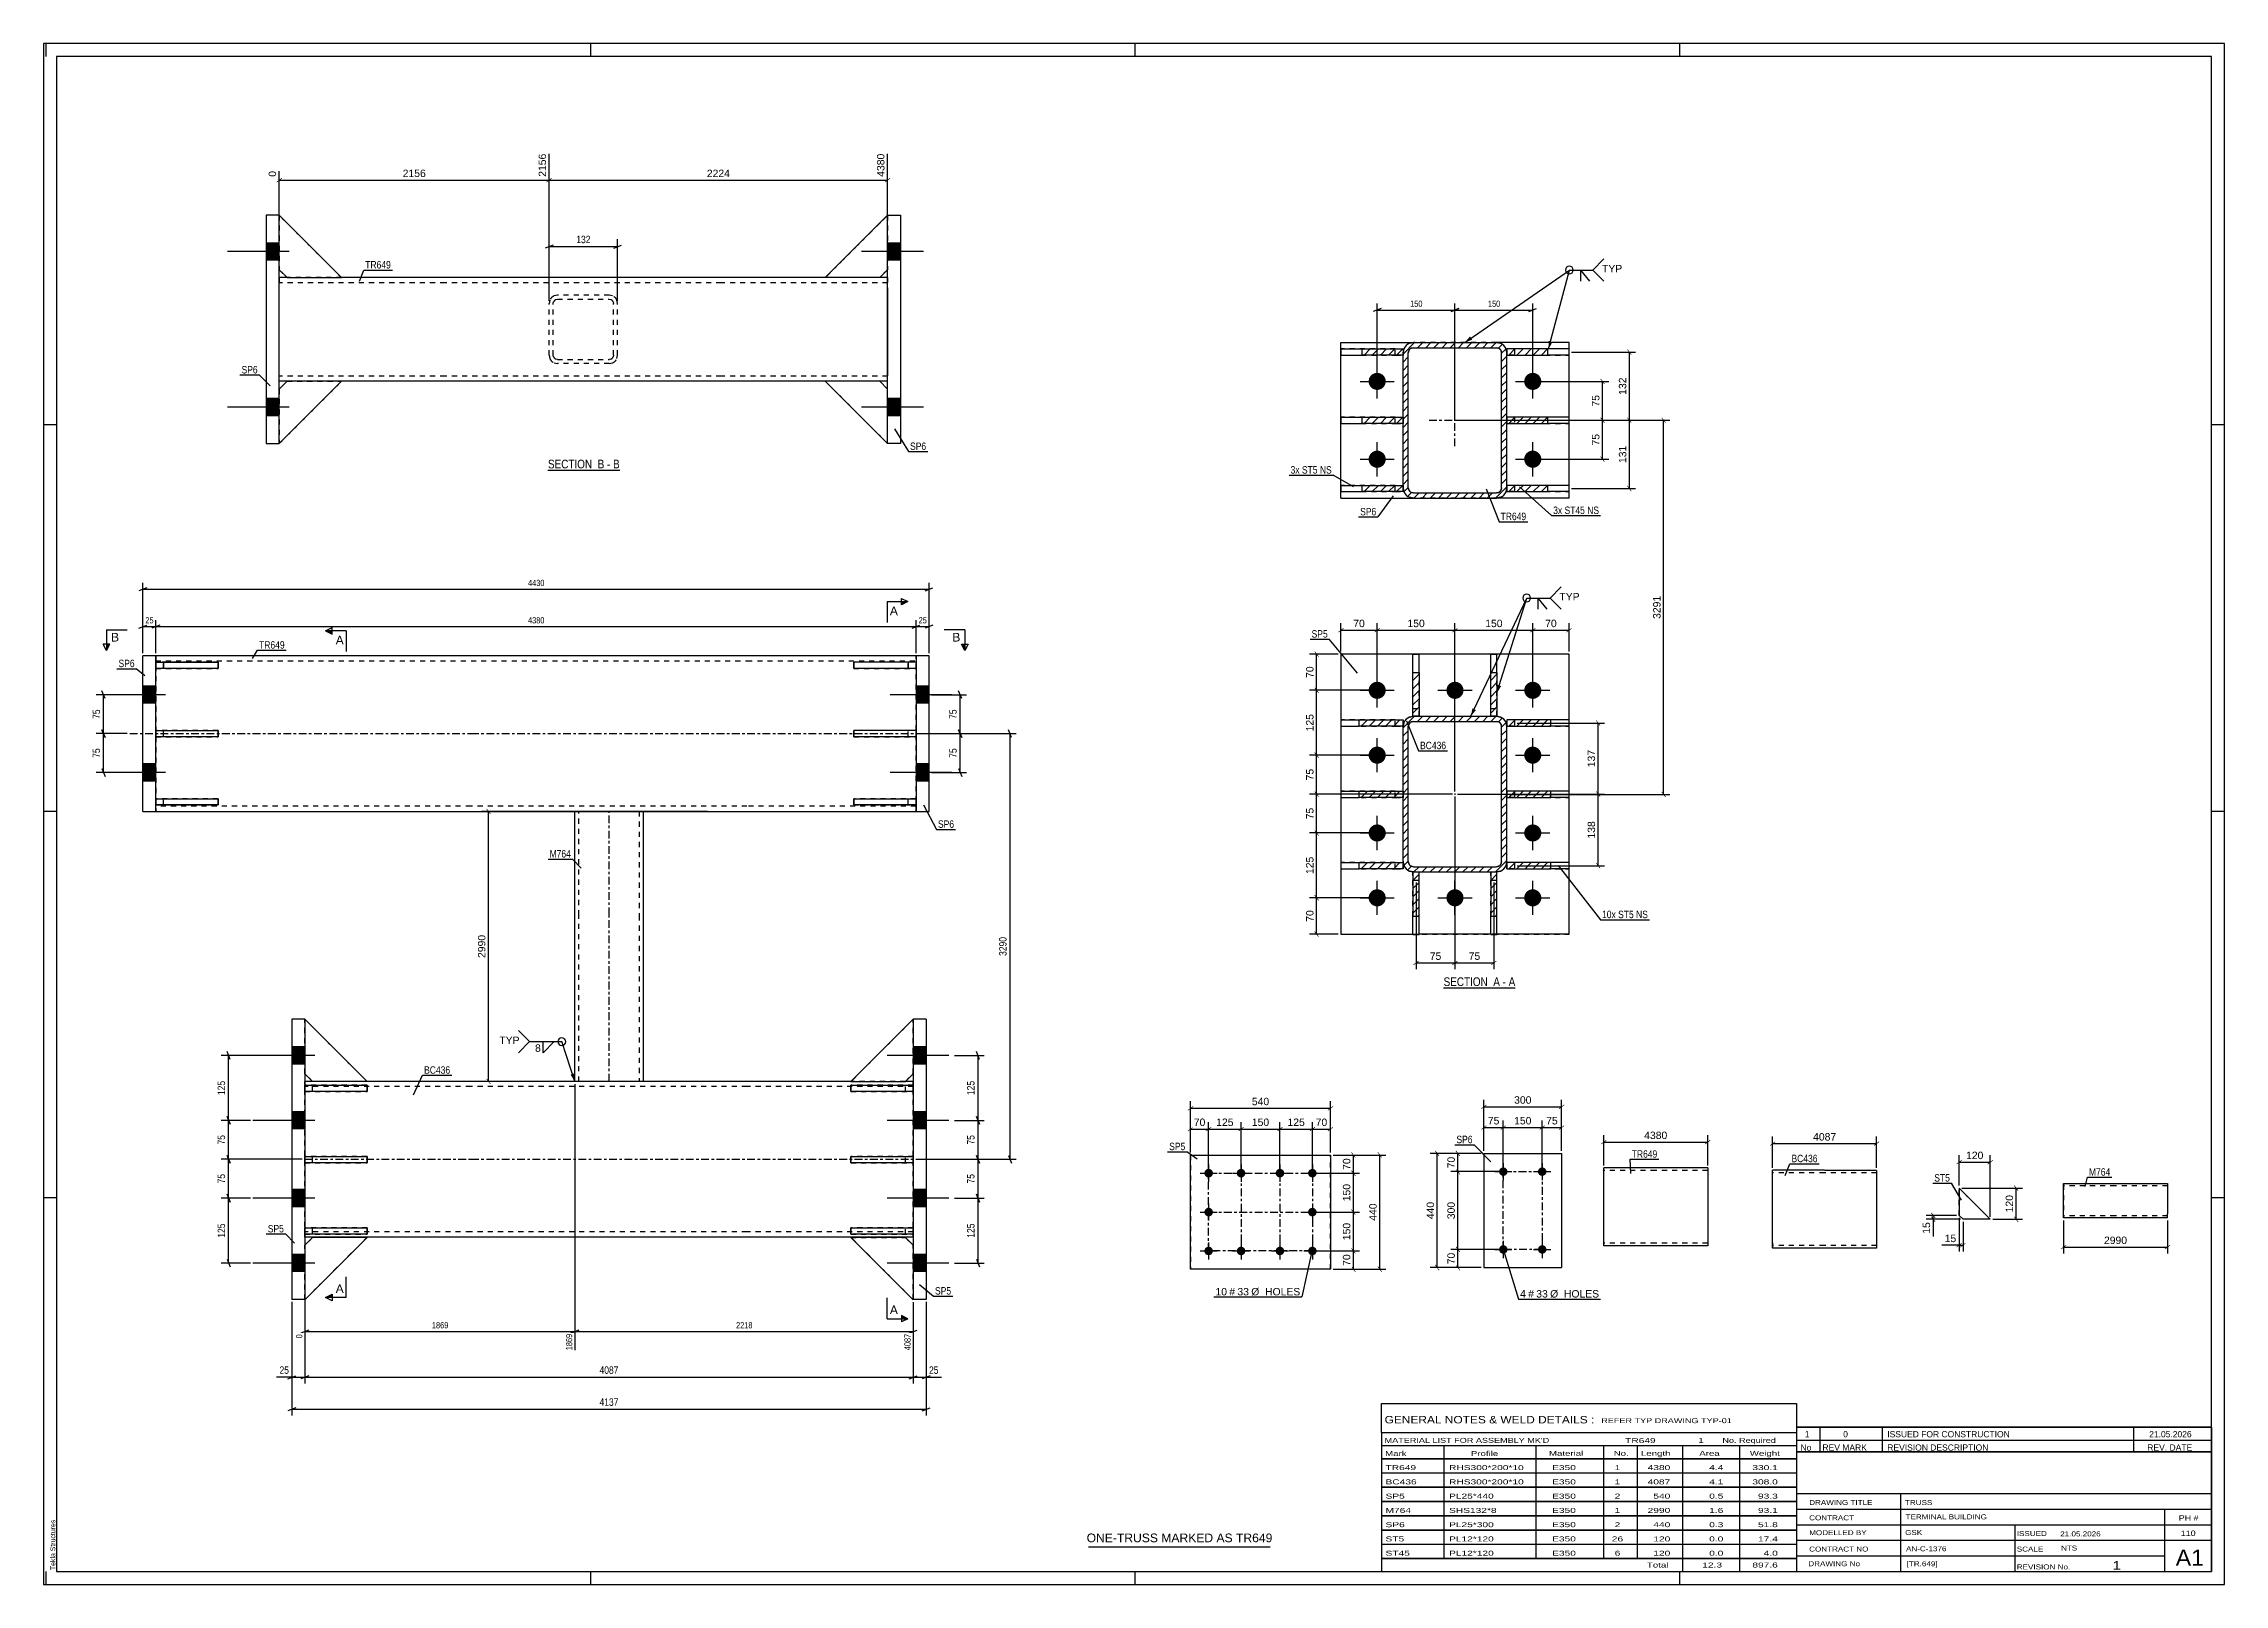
# Model space of a CAD drawing. Header units: millimetres. Extents: x 0 to 841, y 0 to 594.
import ezdxf

# ---------------------------------------------------------------- set-up
doc = ezdxf.new("R2010")
doc.units = ezdxf.units.MM
doc.linetypes.add('DXK_LINE_DOT2', pattern=[3.9198, 1.9599, -1.9599])
doc.linetypes.add('DXK_LINE_DOT3', pattern=[5.9187, 2.979, -0.9799, 0.9799, -0.9799])
doc.styles.add('Arial', font='arial.ttf', dxfattribs={"height": 0.2})
doc.styles.add('Arial Narrow', font='ARIALN.TTF', dxfattribs={"height": 0.2})

# ---------------------------------------------------------------- blocks, each defined once
blk = doc.blocks.new('Unknown-122567103-1134')
at = {"color": 5, "linetype": 'Continuous'}
for p, q in [((841, 594), (0, 594)), ((0, 594), (0, 0)), ((1, 589), (1, 594)), ((836, 589), (5, 589)), ((5, 589), (5, 5)), ((211, 589), (211, 594)), ((421, 589), (421, 594)), ((631, 589), (631, 594)), ((836, 5), (836, 589)), ((841, 0), (841, 594)), ((5, 447), (0, 447)), ((841, 447), (836, 447)), ((5, 298), (0, 298)), ((841, 298), (836, 298)), ((5, 149), (0, 149)), ((841, 149), (836, 149)), ((0, 0), (841, 0)), ((1, 0), (1, 5)), ((5, 5), (836, 5)), ((211, 0), (211, 5)), ((421, 0), (421, 5)), ((631, 0), (631, 5))]:
    blk.add_line(p, q, dxfattribs=at)
at = {"color": 174, "linetype": 'Continuous', "style": 'Arial'}
blk.add_text('Tekla Structures', height=1.9102, rotation=90, dxfattribs=at).set_placement((4.5, 5.5))
blk = doc.blocks.new('Unknown-122567103-13 - 2287')
at = {"color": 6, "linetype": 'Continuous'}
blk.add_line((539.9, 229.92), (567.54, 229.92), dxfattribs=at)
at = {"color": 0, "linetype": 'Continuous'}
blk.add_wipeout([(558.01, 230.67), (558.01, 234.17), (539.9, 234.17), (539.9, 230.67)], dxfattribs=at)
blk.add_wipeout([(561.61, 230.67), (561.61, 234.17), (559.06, 234.17), (559.06, 230.67)], dxfattribs=at)
at = {"color": 7, "linetype": 'Continuous', "style": 'Arial Narrow'}
blk.add_text('SECTION ', height=3.34, dxfattribs=at).set_placement((539.9, 230.67))
at = {"color": 0, "linetype": 'Continuous'}
blk.add_wipeout([(563.94, 230.67), (563.94, 234.17), (562.66, 234.17), (562.66, 230.67)], dxfattribs=at)
blk.add_wipeout([(567.54, 230.67), (567.54, 234.17), (564.99, 234.17), (564.99, 230.67)], dxfattribs=at)
at = {"color": 7, "linetype": 'Continuous', "style": 'Arial Narrow'}
for s, p in [('A', (559.06, 230.67)), ('-', (562.66, 230.67)), ('A', (564.99, 230.67))]:
    blk.add_text(s, height=3.34, dxfattribs=at).set_placement(p)
blk = doc.blocks.new('Unknown-122567103-14 - 1249')
at = {"color": 6, "linetype": 'Continuous'}
blk.add_line((194.51, 429.5), (222.16, 429.5), dxfattribs=at)
at = {"color": 0, "linetype": 'Continuous'}
blk.add_wipeout([(212.62, 430.25), (212.62, 433.75), (194.51, 433.75), (194.51, 430.25)], dxfattribs=at)
blk.add_wipeout([(216.23, 430.25), (216.23, 433.75), (213.67, 433.75), (213.67, 430.25)], dxfattribs=at)
at = {"color": 7, "linetype": 'Continuous', "style": 'Arial Narrow'}
blk.add_text('SECTION ', height=3.34, dxfattribs=at).set_placement((194.51, 430.25))
at = {"color": 0, "linetype": 'Continuous'}
blk.add_wipeout([(218.55, 430.25), (218.55, 433.75), (217.28, 433.75), (217.28, 430.25)], dxfattribs=at)
blk.add_wipeout([(222.16, 430.25), (222.16, 433.75), (219.6, 433.75), (219.6, 430.25)], dxfattribs=at)
at = {"color": 7, "linetype": 'Continuous', "style": 'Arial Narrow'}
for s, p in [('B', (213.67, 430.25)), ('-', (217.28, 430.25)), ('B', (219.6, 430.25))]:
    blk.add_text(s, height=3.34, dxfattribs=at).set_placement(p)
blk = doc.blocks.new('Bolt-122567103-1923 - 1876')
at = {"linetype": 'Continuous'}
for points in [[(447.63, 158.53), (447.67, 158.87), (447.78, 159.2), (447.95, 159.5), (448.18, 159.75), (448.46, 159.96), (448.77, 160.1), (449.11, 160.17), (449.46, 160.17), (449.79, 160.1), (450.11, 159.96), (450.39, 159.75), (450.62, 159.5), (450.79, 159.2), (450.9, 158.87), (450.93, 158.53), (450.9, 158.19), (450.79, 157.86), (450.62, 157.56), (450.39, 157.3), (450.11, 157.1), (449.79, 156.96), (449.46, 156.89), (449.11, 156.89), (448.77, 156.96), (448.46, 157.1), (448.18, 157.3), (447.95, 157.56), (447.78, 157.86), (447.67, 158.19)], [(460.13, 158.53), (460.17, 158.87), (460.28, 159.2), (460.45, 159.5), (460.68, 159.75), (460.96, 159.96), (461.27, 160.1), (461.61, 160.17), (461.96, 160.17), (462.29, 160.1), (462.61, 159.96), (462.89, 159.75), (463.12, 159.5), (463.29, 159.2), (463.4, 158.87), (463.43, 158.53), (463.4, 158.19), (463.29, 157.86), (463.12, 157.56), (462.89, 157.3), (462.61, 157.1), (462.29, 156.96), (461.96, 156.89), (461.61, 156.89), (461.27, 156.96), (460.96, 157.1), (460.68, 157.3), (460.45, 157.56), (460.28, 157.86), (460.17, 158.19)], [(475.13, 158.53), (475.17, 158.87), (475.28, 159.2), (475.45, 159.5), (475.68, 159.75), (475.96, 159.96), (476.27, 160.1), (476.61, 160.17), (476.96, 160.17), (477.29, 160.1), (477.61, 159.96), (477.89, 159.75), (478.12, 159.5), (478.29, 159.2), (478.4, 158.87), (478.43, 158.53), (478.4, 158.19), (478.29, 157.86), (478.12, 157.56), (477.89, 157.3), (477.61, 157.1), (477.29, 156.96), (476.96, 156.89), (476.61, 156.89), (476.27, 156.96), (475.96, 157.1), (475.68, 157.3), (475.45, 157.56), (475.28, 157.86), (475.17, 158.19)], [(487.63, 158.53), (487.67, 158.87), (487.78, 159.2), (487.95, 159.5), (488.18, 159.75), (488.46, 159.96), (488.77, 160.1), (489.11, 160.17), (489.46, 160.17), (489.79, 160.1), (490.11, 159.96), (490.39, 159.75), (490.62, 159.5), (490.79, 159.2), (490.9, 158.87), (490.93, 158.53), (490.9, 158.19), (490.79, 157.86), (490.62, 157.56), (490.39, 157.3), (490.11, 157.1), (489.79, 156.96), (489.46, 156.89), (489.11, 156.89), (488.77, 156.96), (488.46, 157.1), (488.18, 157.3), (487.95, 157.56), (487.78, 157.86), (487.67, 158.19)], [(447.63, 143.53), (447.67, 143.87), (447.78, 144.2), (447.95, 144.5), (448.18, 144.75), (448.46, 144.96), (448.77, 145.1), (449.11, 145.17), (449.46, 145.17), (449.79, 145.1), (450.11, 144.96), (450.39, 144.75), (450.62, 144.5), (450.79, 144.2), (450.9, 143.87), (450.93, 143.53), (450.9, 143.19), (450.79, 142.86), (450.62, 142.56), (450.39, 142.3), (450.11, 142.1), (449.79, 141.96), (449.46, 141.89), (449.11, 141.89), (448.77, 141.96), (448.46, 142.1), (448.18, 142.3), (447.95, 142.56), (447.78, 142.86), (447.67, 143.19)], [(487.63, 143.53), (487.67, 143.87), (487.78, 144.2), (487.95, 144.5), (488.18, 144.75), (488.46, 144.96), (488.77, 145.1), (489.11, 145.17), (489.46, 145.17), (489.79, 145.1), (490.11, 144.96), (490.39, 144.75), (490.62, 144.5), (490.79, 144.2), (490.9, 143.87), (490.93, 143.53), (490.9, 143.19), (490.79, 142.86), (490.62, 142.56), (490.39, 142.3), (490.11, 142.1), (489.79, 141.96), (489.46, 141.89), (489.11, 141.89), (488.77, 141.96), (488.46, 142.1), (488.18, 142.3), (487.95, 142.56), (487.78, 142.86), (487.67, 143.19)], [(447.63, 128.53), (447.67, 128.87), (447.78, 129.2), (447.95, 129.5), (448.18, 129.75), (448.46, 129.96), (448.77, 130.1), (449.11, 130.17), (449.46, 130.17), (449.79, 130.1), (450.11, 129.96), (450.39, 129.75), (450.62, 129.5), (450.79, 129.2), (450.9, 128.87), (450.93, 128.53), (450.9, 128.19), (450.79, 127.86), (450.62, 127.56), (450.39, 127.3), (450.11, 127.1), (449.79, 126.96), (449.46, 126.89), (449.11, 126.89), (448.77, 126.96), (448.46, 127.1), (448.18, 127.3), (447.95, 127.56), (447.78, 127.86), (447.67, 128.19)], [(460.13, 128.53), (460.17, 128.87), (460.28, 129.2), (460.45, 129.5), (460.68, 129.75), (460.96, 129.96), (461.27, 130.1), (461.61, 130.17), (461.96, 130.17), (462.29, 130.1), (462.61, 129.96), (462.89, 129.75), (463.12, 129.5), (463.29, 129.2), (463.4, 128.87), (463.43, 128.53), (463.4, 128.19), (463.29, 127.86), (463.12, 127.56), (462.89, 127.3), (462.61, 127.1), (462.29, 126.96), (461.96, 126.89), (461.61, 126.89), (461.27, 126.96), (460.96, 127.1), (460.68, 127.3), (460.45, 127.56), (460.28, 127.86), (460.17, 128.19)], [(475.13, 128.53), (475.17, 128.87), (475.28, 129.2), (475.45, 129.5), (475.68, 129.75), (475.96, 129.96), (476.27, 130.1), (476.61, 130.17), (476.96, 130.17), (477.29, 130.1), (477.61, 129.96), (477.89, 129.75), (478.12, 129.5), (478.29, 129.2), (478.4, 128.87), (478.43, 128.53), (478.4, 128.19), (478.29, 127.86), (478.12, 127.56), (477.89, 127.3), (477.61, 127.1), (477.29, 126.96), (476.96, 126.89), (476.61, 126.89), (476.27, 126.96), (475.96, 127.1), (475.68, 127.3), (475.45, 127.56), (475.28, 127.86), (475.17, 128.19)], [(487.63, 128.53), (487.67, 128.87), (487.78, 129.2), (487.95, 129.5), (488.18, 129.75), (488.46, 129.96), (488.77, 130.1), (489.11, 130.17), (489.46, 130.17), (489.79, 130.1), (490.11, 129.96), (490.39, 129.75), (490.62, 129.5), (490.79, 129.2), (490.9, 128.87), (490.93, 128.53), (490.9, 128.19), (490.79, 127.86), (490.62, 127.56), (490.39, 127.3), (490.11, 127.1), (489.79, 126.96), (489.46, 126.89), (489.11, 126.89), (488.77, 126.96), (488.46, 127.1), (488.18, 127.3), (487.95, 127.56), (487.78, 127.86), (487.67, 128.19)]]:
    blk.add_hatch(color=1, dxfattribs=at).paths.add_polyline_path(points)
at = {"color": 1, "linetype": 'Continuous'}
for p, q in [((449.28, 161.83), (449.28, 155.23)), ((461.78, 161.83), (461.78, 155.23)), ((476.78, 161.83), (476.78, 155.23)), ((489.28, 161.83), (489.28, 155.23)), ((445.98, 158.53), (452.58, 158.53)), ((458.48, 158.53), (465.08, 158.53)), ((473.48, 158.53), (480.08, 158.53)), ((485.98, 158.53), (492.58, 158.53)), ((445.98, 143.53), (452.58, 143.53)), ((449.28, 146.83), (449.28, 140.23)), ((485.98, 143.53), (492.58, 143.53)), ((489.28, 146.83), (489.28, 140.23)), ((445.98, 128.53), (452.58, 128.53)), ((449.28, 131.83), (449.28, 125.23)), ((458.48, 128.53), (465.08, 128.53)), ((461.78, 131.83), (461.78, 125.23)), ((473.48, 128.53), (480.08, 128.53)), ((476.78, 131.83), (476.78, 125.23)), ((485.98, 128.53), (492.58, 128.53)), ((489.28, 131.83), (489.28, 125.23))]:
    blk.add_line(p, q, dxfattribs=at)
blk = doc.blocks.new('Part-122567103-1892 - 1876')
at = {"color": 2, "linetype": 'Continuous'}
for p, q in [((442.28, 121.53), (442.28, 165.53)), ((442.28, 165.53), (442.28, 165.53)), ((442.28, 165.53), (496.28, 165.53)), ((496.28, 165.53), (496.28, 121.53)), ((442.28, 121.53), (442.28, 121.53)), ((496.28, 121.53), (442.28, 121.53))]:
    blk.add_line(p, q, dxfattribs=at)
at = {"color": 7, "linetype": 'DXK_LINE_DOT2'}
for p, q in [((442.28, 165.53), (442.28, 121.53)), ((442.28, 165.53), (442.28, 165.53)), ((496.28, 121.53), (496.28, 165.53)), ((442.28, 121.53), (442.28, 121.53))]:
    blk.add_line(p, q, dxfattribs=at)
blk = doc.blocks.new('Part-122567103-1611 - 1605')
at = {"color": 2, "linetype": 'Continuous'}
for p, q in [((621.65, 160.53), (601.65, 160.53)), ((601.65, 132.53), (601.65, 160.53)), ((641.75, 160.53), (621.75, 160.53)), ((641.75, 160.53), (641.75, 160.37)), ((641.75, 160.37), (641.75, 130.53)), ((601.65, 130.53), (601.65, 132.53)), ((621.65, 130.53), (601.65, 130.53)), ((641.75, 130.53), (621.75, 130.53))]:
    blk.add_line(p, q, dxfattribs=at)
at = {"color": 7, "linetype": 'DXK_LINE_DOT2'}
for p, q in [((621.65, 159.53), (601.65, 159.53)), ((641.75, 159.53), (621.75, 159.53)), ((601.65, 130.68), (601.65, 132.53)), ((601.65, 131.53), (601.65, 131.6)), ((621.65, 131.53), (601.65, 131.53)), ((641.75, 131.53), (621.75, 131.53)), ((641.75, 131.53), (641.75, 131.6))]:
    blk.add_line(p, q, dxfattribs=at)
blk = doc.blocks.new('Part-122567103-2838 - 2769')
at = {"color": 2, "linetype": 'Continuous'}
for p, q in [((341.46, 357.99), (336.46, 357.99)), ((336.46, 357.99), (336.46, 297.99)), ((341.46, 297.99), (341.46, 357.99)), ((336.46, 297.99), (341.46, 297.99))]:
    blk.add_line(p, q, dxfattribs=at)
blk = doc.blocks.new('Part-122567103-2773 - 2769')
at = {"color": 7, "linetype": 'DXK_LINE_DOT2'}
for p, q in [((67.26, 329.19), (43.26, 329.19)), ((43.26, 329.19), (43.26, 326.79)), ((46.26, 326.79), (46.26, 329.19)), ((67.26, 326.79), (67.26, 329.19)), ((43.26, 326.79), (67.26, 326.79))]:
    blk.add_line(p, q, dxfattribs=at)
blk = doc.blocks.new('Part-122567103-2771 - 2769')
at = {"color": 2, "linetype": 'Continuous'}
for p, q in [((43.26, 355.49), (67.26, 355.49)), ((43.26, 355.49), (43.26, 353.09)), ((67.26, 355.49), (67.26, 353.09)), ((67.26, 353.09), (43.26, 353.09))]:
    blk.add_line(p, q, dxfattribs=at)
at = {"color": 7, "linetype": 'DXK_LINE_DOT2'}
blk.add_line((46.26, 353.09), (46.26, 355.49), dxfattribs=at)
blk = doc.blocks.new('Part-122567103-2843 - 2769')
at = {"color": 2, "linetype": 'Continuous'}
for p, q in [((340.34, 217.88), (335.34, 217.88)), ((335.34, 217.88), (335.34, 109.88)), ((340.34, 217.88), (340.34, 109.88)), ((340.34, 109.88), (335.34, 109.88))]:
    blk.add_line(p, q, dxfattribs=at)
blk = doc.blocks.new('Part-122567103-2780 - 2769')
at = {"color": 2, "linetype": 'Continuous'}
for p, q in [((164.74, 357.99), (43.26, 357.99)), ((271.24, 357.99), (164.84, 357.99)), ((336.46, 357.99), (271.34, 357.99)), ((43.26, 297.99), (164.74, 297.99)), ((164.84, 297.99), (271.24, 297.99)), ((271.34, 297.99), (336.46, 297.99))]:
    blk.add_line(p, q, dxfattribs=at)
at = {"color": 7, "linetype": 'DXK_LINE_DOT2'}
for p, q in [((43.26, 357.99), (43.26, 297.99)), ((43.26, 355.99), (164.74, 355.99)), ((164.84, 355.99), (271.24, 355.99)), ((271.34, 355.99), (336.46, 355.99)), ((336.46, 297.99), (336.46, 357.99)), ((164.74, 299.99), (43.26, 299.99)), ((271.24, 299.99), (164.84, 299.99)), ((336.46, 299.99), (271.34, 299.99))]:
    blk.add_line(p, q, dxfattribs=at)
at = {"color": 7, "linetype": 'DXK_LINE_DOT3'}
for p, q in [((33.26, 327.99), (164.74, 327.99)), ((164.84, 327.99), (271.24, 327.99)), ((271.34, 327.99), (346.46, 327.99))]:
    blk.add_line(p, q, dxfattribs=at)
blk = doc.blocks.new('Part-122567103-2772 - 2769')
at = {"color": 2, "linetype": 'Continuous'}
for p, q in [((43.26, 300.49), (43.26, 302.89)), ((43.26, 302.89), (67.26, 302.89)), ((67.26, 302.89), (67.26, 300.49)), ((67.26, 300.49), (43.26, 300.49))]:
    blk.add_line(p, q, dxfattribs=at)
at = {"color": 7, "linetype": 'DXK_LINE_DOT2'}
blk.add_line((46.26, 300.49), (46.26, 302.89), dxfattribs=at)
blk = doc.blocks.new('Part-122567103-2774 - 2769')
at = {"color": 7, "linetype": 'DXK_LINE_DOT2'}
for p, q in [((67.26, 355.49), (43.26, 355.49)), ((43.26, 355.49), (43.26, 353.09)), ((46.26, 355.49), (46.26, 353.09)), ((67.26, 353.09), (67.26, 355.49)), ((43.26, 353.09), (67.26, 353.09))]:
    blk.add_line(p, q, dxfattribs=at)
blk = doc.blocks.new('Part-122567103-2775 - 2769')
at = {"color": 7, "linetype": 'DXK_LINE_DOT2'}
for p, q in [((67.26, 302.89), (43.26, 302.89)), ((43.26, 302.89), (43.26, 300.49)), ((46.26, 300.49), (46.26, 302.89)), ((67.26, 300.49), (67.26, 302.89)), ((43.26, 300.49), (67.26, 300.49))]:
    blk.add_line(p, q, dxfattribs=at)
blk = doc.blocks.new('Part-122567103-2855 - 2769')
at = {"color": 7, "linetype": 'DXK_LINE_DOT2'}
for p, q in [((335.34, 217.88), (311.34, 193.88)), ((335.34, 196.88), (335.34, 217.88)), ((311.34, 193.88), (332.34, 193.88)), ((332.34, 193.88), (335.34, 196.88))]:
    blk.add_line(p, q, dxfattribs=at)
blk = doc.blocks.new('Part-122567103-2785 - 2769')
at = {"color": 2, "linetype": 'Continuous'}
for p, q in [((103.74, 193.89), (100.74, 193.89)), ((164.74, 193.89), (124.74, 193.89)), ((271.24, 193.89), (164.84, 193.89)), ((311.34, 193.88), (271.34, 193.88)), ((335.34, 193.88), (332.34, 193.88)), ((164.74, 133.89), (100.74, 133.89)), ((271.24, 133.89), (164.84, 133.89)), ((335.34, 133.88), (271.34, 133.88))]:
    blk.add_line(p, q, dxfattribs=at)
at = {"color": 7, "linetype": 'DXK_LINE_DOT2'}
for p, q in [((100.74, 133.89), (100.74, 193.89)), ((124.74, 193.89), (103.74, 193.89)), ((332.34, 193.88), (311.34, 193.88)), ((335.34, 133.88), (335.34, 193.88)), ((164.74, 191.89), (100.74, 191.89)), ((271.24, 191.89), (164.84, 191.89)), ((335.34, 191.88), (271.34, 191.88)), ((164.74, 135.89), (100.74, 135.89)), ((271.24, 135.89), (164.84, 135.89)), ((335.34, 135.88), (271.34, 135.88))]:
    blk.add_line(p, q, dxfattribs=at)
at = {"color": 7, "linetype": 'DXK_LINE_DOT3'}
for p, q in [((100.74, 163.89), (164.74, 163.89)), ((164.84, 163.89), (271.24, 163.89)), ((271.34, 163.88), (335.34, 163.88))]:
    blk.add_line(p, q, dxfattribs=at)
blk = doc.blocks.new('Part-122567103-2857 - 2769')
at = {"color": 7, "linetype": 'DXK_LINE_DOT2'}
for p, q in [((103.74, 133.76), (100.74, 130.76)), ((100.74, 109.76), (124.74, 133.75)), ((100.74, 130.76), (100.74, 109.76)), ((124.74, 133.75), (103.74, 133.76))]:
    blk.add_line(p, q, dxfattribs=at)
blk = doc.blocks.new('Bolt-122567103-2786 - 2769')
at = {"linetype": 'Continuous'}
for points in [[(335.34, 207.18), (335.34, 200.58), (340.34, 200.58), (340.34, 207.18)], [(335.34, 207.18), (335.34, 200.58), (340.34, 200.58), (340.34, 207.18)], [(335.34, 207.18), (335.34, 200.58), (340.34, 200.58), (340.34, 207.18)], [(335.34, 182.18), (335.34, 175.58), (340.34, 175.58), (340.34, 182.18)], [(335.34, 182.18), (335.34, 175.58), (340.34, 175.58), (340.34, 182.18)], [(335.34, 152.18), (335.34, 145.58), (340.34, 145.58), (340.34, 152.18)], [(335.34, 152.18), (335.34, 145.58), (340.34, 145.58), (340.34, 152.18)], [(335.34, 127.18), (335.34, 120.58), (340.34, 120.58), (340.34, 127.18)], [(335.34, 127.18), (335.34, 120.58), (340.34, 120.58), (340.34, 127.18)], [(335.34, 127.18), (335.34, 120.58), (340.34, 120.58), (340.34, 127.18)]]:
    blk.add_hatch(color=1, dxfattribs=at).paths.add_polyline_path(points)
at = {"color": 1, "linetype": 'Continuous'}
for p, q in [((349.14, 203.88), (325.34, 203.88)), ((349.14, 203.88), (325.34, 203.88)), ((349.14, 203.88), (325.34, 203.88)), ((340.34, 207.18), (335.34, 207.18)), ((340.34, 207.18), (335.34, 207.18)), ((340.34, 207.18), (335.34, 207.18)), ((340.34, 200.58), (335.34, 200.58)), ((340.34, 200.58), (335.34, 200.58)), ((340.34, 200.58), (335.34, 200.58)), ((349.14, 178.88), (325.34, 178.88)), ((349.14, 178.88), (325.34, 178.88)), ((340.34, 182.18), (335.34, 182.18)), ((340.34, 182.18), (335.34, 182.18)), ((340.34, 175.58), (335.34, 175.58)), ((340.34, 175.58), (335.34, 175.58)), ((340.34, 152.18), (335.34, 152.18)), ((340.34, 152.18), (335.34, 152.18)), ((349.14, 148.88), (325.34, 148.88)), ((349.14, 148.88), (325.34, 148.88)), ((340.34, 145.58), (335.34, 145.58)), ((340.34, 145.58), (335.34, 145.58)), ((340.34, 127.18), (335.34, 127.18)), ((340.34, 127.18), (335.34, 127.18)), ((340.34, 127.18), (335.34, 127.18)), ((349.14, 123.88), (325.34, 123.88)), ((349.14, 123.88), (325.34, 123.88)), ((349.14, 123.88), (325.34, 123.88)), ((340.34, 120.58), (335.34, 120.58)), ((340.34, 120.58), (335.34, 120.58)), ((340.34, 120.58), (335.34, 120.58))]:
    blk.add_line(p, q, dxfattribs=at)
blk = doc.blocks.new('Part-122567103-2852 - 2769')
at = {"color": 7, "linetype": 'DXK_LINE_DOT2'}
for p, q in [((335.34, 137.44), (311.34, 137.44)), ((311.34, 137.44), (311.34, 135.04)), ((311.34, 135.04), (335.34, 135.04)), ((332.34, 135.04), (332.34, 137.44)), ((335.34, 135.04), (335.34, 137.44))]:
    blk.add_line(p, q, dxfattribs=at)
blk = doc.blocks.new('Bolt-122567103-2787 - 2769')
at = {"linetype": 'Continuous'}
for points in [[(336.46, 346.29), (336.46, 339.69), (341.46, 339.69), (341.46, 346.29)], [(336.46, 346.29), (336.46, 339.69), (341.46, 339.69), (341.46, 346.29)], [(336.46, 316.29), (336.46, 309.69), (341.46, 309.69), (341.46, 316.29)], [(336.46, 316.29), (336.46, 309.69), (341.46, 309.69), (341.46, 316.29)]]:
    blk.add_hatch(color=1, dxfattribs=at).paths.add_polyline_path(points)
at = {"color": 1, "linetype": 'Continuous'}
for p, q in [((341.46, 346.29), (336.46, 346.29)), ((341.46, 346.29), (336.46, 346.29)), ((350.26, 342.99), (326.46, 342.99)), ((350.26, 342.99), (326.46, 342.99)), ((341.46, 339.69), (336.46, 339.69)), ((341.46, 339.69), (336.46, 339.69)), ((350.26, 312.99), (326.46, 312.99)), ((350.26, 312.99), (326.46, 312.99)), ((341.46, 316.29), (336.46, 316.29)), ((341.46, 316.29), (336.46, 316.29)), ((341.46, 309.69), (336.46, 309.69)), ((341.46, 309.69), (336.46, 309.69))]:
    blk.add_line(p, q, dxfattribs=at)
blk = doc.blocks.new('Part-122567103-2851 - 2769')
at = {"color": 7, "linetype": 'DXK_LINE_DOT2'}
for p, q in [((335.34, 192.44), (311.34, 192.44)), ((311.34, 192.44), (311.34, 190.04)), ((311.34, 190.04), (335.34, 190.04)), ((332.34, 190.04), (332.34, 192.44)), ((335.34, 190.04), (335.34, 192.44))]:
    blk.add_line(p, q, dxfattribs=at)
blk = doc.blocks.new('Bolt-122567103-2788 - 2769')
at = {"linetype": 'Continuous'}
for points in [[(95.74, 207.19), (95.74, 200.59), (100.74, 200.59), (100.74, 207.19)], [(95.74, 207.19), (95.74, 200.59), (100.74, 200.59), (100.74, 207.19)], [(95.74, 207.19), (95.74, 200.59), (100.74, 200.59), (100.74, 207.19)], [(95.74, 182.19), (95.74, 175.59), (100.74, 175.59), (100.74, 182.19)], [(95.74, 182.19), (95.74, 175.59), (100.74, 175.59), (100.74, 182.19)], [(95.74, 152.19), (95.74, 145.59), (100.74, 145.59), (100.74, 152.19)], [(95.74, 152.19), (95.74, 145.59), (100.74, 145.59), (100.74, 152.19)], [(95.74, 127.19), (95.74, 120.59), (100.74, 120.59), (100.74, 127.19)], [(95.74, 127.19), (95.74, 120.59), (100.74, 120.59), (100.74, 127.19)], [(95.74, 127.19), (95.74, 120.59), (100.74, 120.59), (100.74, 127.19)]]:
    blk.add_hatch(color=1, dxfattribs=at).paths.add_polyline_path(points)
at = {"color": 1, "linetype": 'Continuous'}
for p, q in [((104.54, 203.89), (80.74, 203.89)), ((104.54, 203.89), (80.74, 203.89)), ((104.54, 203.89), (80.74, 203.89)), ((100.74, 207.19), (95.74, 207.19)), ((100.74, 207.19), (95.74, 207.19)), ((100.74, 207.19), (95.74, 207.19)), ((100.74, 200.59), (95.74, 200.59)), ((100.74, 200.59), (95.74, 200.59)), ((100.74, 200.59), (95.74, 200.59)), ((104.54, 178.89), (80.74, 178.89)), ((104.54, 178.89), (80.74, 178.89)), ((100.74, 182.19), (95.74, 182.19)), ((100.74, 182.19), (95.74, 182.19)), ((100.74, 175.59), (95.74, 175.59)), ((100.74, 175.59), (95.74, 175.59)), ((100.74, 152.19), (95.74, 152.19)), ((100.74, 152.19), (95.74, 152.19)), ((104.54, 148.89), (80.74, 148.89)), ((104.54, 148.89), (80.74, 148.89)), ((100.74, 145.59), (95.74, 145.59)), ((100.74, 145.59), (95.74, 145.59)), ((100.74, 127.19), (95.74, 127.19)), ((100.74, 127.19), (95.74, 127.19)), ((100.74, 127.19), (95.74, 127.19)), ((104.54, 123.89), (80.74, 123.89)), ((104.54, 123.89), (80.74, 123.89)), ((104.54, 123.89), (80.74, 123.89)), ((100.74, 120.59), (95.74, 120.59)), ((100.74, 120.59), (95.74, 120.59)), ((100.74, 120.59), (95.74, 120.59))]:
    blk.add_line(p, q, dxfattribs=at)
blk = doc.blocks.new('Bolt-122567103-2789 - 2769')
at = {"linetype": 'Continuous'}
for points in [[(38.26, 346.29), (38.26, 339.69), (43.26, 339.69), (43.26, 346.29)], [(38.26, 346.29), (38.26, 339.69), (43.26, 339.69), (43.26, 346.29)], [(38.26, 316.29), (38.26, 309.69), (43.26, 309.69), (43.26, 316.29)], [(38.26, 316.29), (38.26, 309.69), (43.26, 309.69), (43.26, 316.29)]]:
    blk.add_hatch(color=1, dxfattribs=at).paths.add_polyline_path(points)
at = {"color": 1, "linetype": 'Continuous'}
for p, q in [((43.26, 346.29), (38.26, 346.29)), ((43.26, 346.29), (38.26, 346.29)), ((47.06, 342.99), (23.26, 342.99)), ((47.06, 342.99), (23.26, 342.99)), ((43.26, 339.69), (38.26, 339.69)), ((43.26, 339.69), (38.26, 339.69)), ((47.06, 312.99), (23.26, 312.99)), ((47.06, 312.99), (23.26, 312.99)), ((43.26, 316.29), (38.26, 316.29)), ((43.26, 316.29), (38.26, 316.29)), ((43.26, 309.69), (38.26, 309.69)), ((43.26, 309.69), (38.26, 309.69))]:
    blk.add_line(p, q, dxfattribs=at)
blk = doc.blocks.new('Part-122567103-2848 - 2769')
at = {"color": 2, "linetype": 'Continuous'}
for p, q in [((204.85, 257.99), (204.85, 297.99)), ((231.25, 297.99), (231.25, 257.99)), ((204.84, 193.89), (204.84, 257.89)), ((231.24, 257.89), (231.24, 193.89))]:
    blk.add_line(p, q, dxfattribs=at)
at = {"color": 7, "linetype": 'DXK_LINE_DOT2'}
for p, q in [((204.85, 297.99), (231.25, 297.99)), ((206.45, 257.99), (206.45, 297.99)), ((229.65, 297.99), (229.65, 257.99)), ((206.44, 193.89), (206.44, 257.89)), ((229.64, 257.89), (229.64, 193.89)), ((231.24, 193.89), (204.84, 193.89))]:
    blk.add_line(p, q, dxfattribs=at)
at = {"color": 7, "linetype": 'DXK_LINE_DOT3'}
for p, q in [((218.05, 257.99), (218.05, 297.99)), ((218.04, 193.89), (218.04, 257.89))]:
    blk.add_line(p, q, dxfattribs=at)
blk = doc.blocks.new('Part-122567103-2817 - 2769')
at = {"color": 7, "linetype": 'DXK_LINE_DOT2'}
for p, q in [((124.74, 137.45), (100.74, 137.46)), ((100.74, 137.46), (100.74, 135.06)), ((100.74, 135.06), (124.74, 135.05)), ((103.74, 135.06), (103.74, 137.46)), ((124.74, 135.05), (124.74, 137.45))]:
    blk.add_line(p, q, dxfattribs=at)
blk = doc.blocks.new('Part-122567103-2810 - 2769')
at = {"color": 2, "linetype": 'Continuous'}
for p, q in [((43.26, 326.79), (43.26, 329.19)), ((43.26, 329.19), (67.26, 329.19)), ((67.26, 329.19), (67.26, 326.79)), ((67.26, 326.79), (43.26, 326.79))]:
    blk.add_line(p, q, dxfattribs=at)
at = {"color": 7, "linetype": 'DXK_LINE_DOT2'}
blk.add_line((46.26, 326.79), (46.26, 329.19), dxfattribs=at)
blk = doc.blocks.new('Part-122567103-2811 - 2769')
at = {"color": 7, "linetype": 'DXK_LINE_DOT2'}
for p, q in [((336.46, 302.89), (312.46, 302.89)), ((312.46, 302.89), (312.46, 300.49)), ((333.46, 300.49), (333.46, 302.89)), ((336.46, 300.49), (336.46, 302.89)), ((312.46, 300.49), (336.46, 300.49))]:
    blk.add_line(p, q, dxfattribs=at)
blk = doc.blocks.new('Part-122567103-2812 - 2769')
at = {"color": 7, "linetype": 'DXK_LINE_DOT2'}
for p, q in [((336.46, 355.49), (312.46, 355.49)), ((312.46, 355.49), (312.46, 353.09)), ((333.46, 355.49), (333.46, 353.09)), ((336.46, 353.09), (336.46, 355.49)), ((312.46, 353.09), (336.46, 353.09))]:
    blk.add_line(p, q, dxfattribs=at)
blk = doc.blocks.new('Part-122567103-2813 - 2769')
at = {"color": 7, "linetype": 'DXK_LINE_DOT2'}
for p, q in [((336.46, 329.19), (312.46, 329.19)), ((312.46, 329.19), (312.46, 326.79)), ((333.46, 326.79), (333.46, 329.19)), ((336.46, 326.79), (336.46, 329.19)), ((312.46, 326.79), (336.46, 326.79))]:
    blk.add_line(p, q, dxfattribs=at)
blk = doc.blocks.new('Part-122567103-2821 - 2769')
at = {"color": 2, "linetype": 'Continuous'}
for p, q in [((100.74, 190.06), (100.74, 192.46)), ((100.74, 192.46), (124.74, 192.45)), ((124.74, 190.05), (100.74, 190.06)), ((124.74, 192.45), (124.74, 190.05))]:
    blk.add_line(p, q, dxfattribs=at)
at = {"color": 7, "linetype": 'DXK_LINE_DOT2'}
blk.add_line((103.74, 190.06), (103.74, 192.46), dxfattribs=at)
blk = doc.blocks.new('Part-122567103-2814 - 2769')
at = {"color": 2, "linetype": 'Continuous'}
for p, q in [((312.46, 302.89), (336.46, 302.89)), ((312.46, 300.49), (312.46, 302.89)), ((336.46, 302.89), (336.46, 300.49)), ((336.46, 300.49), (312.46, 300.49))]:
    blk.add_line(p, q, dxfattribs=at)
at = {"color": 7, "linetype": 'DXK_LINE_DOT2'}
blk.add_line((333.46, 300.49), (333.46, 302.89), dxfattribs=at)
blk = doc.blocks.new('Part-122567103-2815 - 2769')
at = {"color": 2, "linetype": 'Continuous'}
for p, q in [((336.46, 355.49), (312.46, 355.49)), ((312.46, 353.09), (312.46, 355.49)), ((336.46, 355.49), (336.46, 353.09)), ((336.46, 353.09), (312.46, 353.09))]:
    blk.add_line(p, q, dxfattribs=at)
at = {"color": 7, "linetype": 'DXK_LINE_DOT2'}
blk.add_line((333.46, 353.09), (333.46, 355.49), dxfattribs=at)
blk = doc.blocks.new('Part-122567103-2816 - 2769')
at = {"color": 2, "linetype": 'Continuous'}
for p, q in [((336.46, 329.19), (312.46, 329.19)), ((312.46, 326.79), (312.46, 329.19)), ((336.46, 329.19), (336.46, 326.79)), ((336.46, 326.79), (312.46, 326.79))]:
    blk.add_line(p, q, dxfattribs=at)
at = {"color": 7, "linetype": 'DXK_LINE_DOT2'}
blk.add_line((333.46, 326.79), (333.46, 329.19), dxfattribs=at)
blk = doc.blocks.new('Part-122567103-2818 - 2769')
at = {"color": 7, "linetype": 'DXK_LINE_DOT2'}
for p, q in [((124.74, 192.45), (100.74, 192.46)), ((100.74, 192.46), (100.74, 190.06)), ((100.74, 190.06), (124.74, 190.05)), ((103.74, 190.06), (103.74, 192.46)), ((124.74, 190.05), (124.74, 192.45))]:
    blk.add_line(p, q, dxfattribs=at)
blk = doc.blocks.new('Part-122567103-2819 - 2769')
at = {"color": 7, "linetype": 'DXK_LINE_DOT2'}
for p, q in [((124.74, 164.95), (100.74, 164.96)), ((100.74, 164.96), (100.74, 162.56)), ((100.74, 162.56), (124.74, 162.55)), ((103.74, 162.56), (103.74, 164.96)), ((124.74, 162.55), (124.74, 164.95))]:
    blk.add_line(p, q, dxfattribs=at)
blk = doc.blocks.new('Part-122567103-2820 - 2769')
at = {"color": 2, "linetype": 'Continuous'}
for p, q in [((100.74, 135.06), (100.74, 137.46)), ((100.74, 137.46), (124.74, 137.45)), ((124.74, 135.05), (100.74, 135.06)), ((124.74, 137.45), (124.74, 135.05))]:
    blk.add_line(p, q, dxfattribs=at)
at = {"color": 7, "linetype": 'DXK_LINE_DOT2'}
blk.add_line((103.74, 135.06), (103.74, 137.46), dxfattribs=at)
blk = doc.blocks.new('Part-122567103-2822 - 2769')
at = {"color": 2, "linetype": 'Continuous'}
for p, q in [((311.34, 192.44), (335.34, 192.44)), ((311.34, 190.04), (311.34, 192.44)), ((335.34, 190.04), (311.34, 190.04)), ((335.34, 192.44), (335.34, 190.04))]:
    blk.add_line(p, q, dxfattribs=at)
at = {"color": 7, "linetype": 'DXK_LINE_DOT2'}
blk.add_line((332.34, 190.04), (332.34, 192.44), dxfattribs=at)
blk = doc.blocks.new('Part-122567103-2823 - 2769')
at = {"color": 2, "linetype": 'Continuous'}
for p, q in [((311.34, 164.94), (335.34, 164.94)), ((311.34, 162.54), (311.34, 164.94)), ((335.34, 162.54), (311.34, 162.54)), ((335.34, 164.94), (335.34, 162.54))]:
    blk.add_line(p, q, dxfattribs=at)
at = {"color": 7, "linetype": 'DXK_LINE_DOT2'}
blk.add_line((332.34, 162.54), (332.34, 164.94), dxfattribs=at)
blk = doc.blocks.new('Part-122567103-2828 - 2769')
at = {"color": 2, "linetype": 'Continuous'}
for p, q in [((38.26, 297.99), (38.26, 357.99)), ((43.26, 357.99), (38.26, 357.99)), ((43.26, 297.99), (43.26, 357.99)), ((38.26, 297.99), (43.26, 297.99))]:
    blk.add_line(p, q, dxfattribs=at)
blk = doc.blocks.new('Part-122567103-2833 - 2769')
at = {"color": 2, "linetype": 'Continuous'}
for p, q in [((100.74, 217.89), (95.74, 217.89)), ((95.74, 217.89), (95.74, 109.89)), ((100.74, 217.89), (100.74, 109.89)), ((100.74, 109.89), (95.74, 109.89))]:
    blk.add_line(p, q, dxfattribs=at)
blk = doc.blocks.new('Part-122567103-2849 - 2769')
at = {"color": 2, "linetype": 'Continuous'}
for p, q in [((311.34, 137.44), (335.34, 137.44)), ((311.34, 135.04), (311.34, 137.44)), ((335.34, 135.04), (311.34, 135.04)), ((335.34, 137.44), (335.34, 135.04))]:
    blk.add_line(p, q, dxfattribs=at)
at = {"color": 7, "linetype": 'DXK_LINE_DOT2'}
blk.add_line((332.34, 135.04), (332.34, 137.44), dxfattribs=at)
blk = doc.blocks.new('Part-122567103-2850 - 2769')
at = {"color": 7, "linetype": 'DXK_LINE_DOT2'}
for p, q in [((335.34, 164.94), (311.34, 164.94)), ((311.34, 164.94), (311.34, 162.54)), ((311.34, 162.54), (335.34, 162.54)), ((332.34, 162.54), (332.34, 164.94)), ((335.34, 162.54), (335.34, 164.94))]:
    blk.add_line(p, q, dxfattribs=at)
blk = doc.blocks.new('Part-122567103-2853 - 2769')
at = {"color": 7, "linetype": 'DXK_LINE_DOT2'}
for p, q in [((311.34, 133.74), (332.34, 133.74)), ((335.34, 109.74), (311.34, 133.74)), ((332.34, 133.74), (335.34, 130.74)), ((335.34, 130.74), (335.34, 109.74))]:
    blk.add_line(p, q, dxfattribs=at)
blk = doc.blocks.new('Part-122567103-2854 - 2769')
at = {"color": 2, "linetype": 'Continuous'}
for p, q in [((335.34, 109.74), (311.34, 133.74)), ((332.34, 133.74), (311.34, 133.74)), ((332.34, 133.74), (335.34, 130.74)), ((335.34, 109.88), (335.34, 109.74))]:
    blk.add_line(p, q, dxfattribs=at)
at = {"color": 7, "linetype": 'DXK_LINE_DOT2'}
blk.add_line((335.34, 109.88), (335.34, 130.74), dxfattribs=at)
blk = doc.blocks.new('Part-122567103-2856 - 2769')
at = {"color": 2, "linetype": 'Continuous'}
for p, q in [((335.34, 217.88), (311.34, 193.88)), ((311.34, 193.88), (332.34, 193.88)), ((332.34, 193.88), (335.34, 196.88))]:
    blk.add_line(p, q, dxfattribs=at)
at = {"color": 7, "linetype": 'DXK_LINE_DOT2'}
blk.add_line((335.34, 196.88), (335.34, 217.88), dxfattribs=at)
blk = doc.blocks.new('Part-122567103-2858 - 2769')
at = {"color": 2, "linetype": 'Continuous'}
for p, q in [((100.74, 130.76), (103.74, 133.76)), ((100.74, 109.76), (124.74, 133.75)), ((124.74, 133.75), (103.74, 133.76)), ((100.74, 109.89), (100.74, 109.76))]:
    blk.add_line(p, q, dxfattribs=at)
at = {"color": 7, "linetype": 'DXK_LINE_DOT2'}
blk.add_line((100.74, 109.76), (100.74, 130.76), dxfattribs=at)
blk = doc.blocks.new('Part-122567103-2859 - 2769')
at = {"color": 7, "linetype": 'DXK_LINE_DOT2'}
for p, q in [((100.74, 196.89), (100.74, 217.89)), ((100.74, 217.89), (124.74, 193.89)), ((103.74, 193.89), (100.74, 196.89)), ((124.74, 193.89), (103.74, 193.89))]:
    blk.add_line(p, q, dxfattribs=at)
blk = doc.blocks.new('Part-122567103-2860 - 2769')
at = {"color": 2, "linetype": 'Continuous'}
for p, q in [((100.74, 217.89), (124.74, 193.89)), ((103.74, 193.89), (100.74, 196.89)), ((124.74, 193.89), (103.74, 193.89))]:
    blk.add_line(p, q, dxfattribs=at)
at = {"color": 7, "linetype": 'DXK_LINE_DOT2'}
blk.add_line((100.74, 196.89), (100.74, 217.89), dxfattribs=at)
blk = doc.blocks.new('Part-122567103-2861 - 2769')
at = {"color": 2, "linetype": 'Continuous'}
for p, q in [((100.74, 162.56), (100.74, 164.96)), ((100.74, 164.96), (124.74, 164.95)), ((124.74, 162.55), (100.74, 162.56)), ((124.74, 164.95), (124.74, 162.55))]:
    blk.add_line(p, q, dxfattribs=at)
at = {"color": 7, "linetype": 'DXK_LINE_DOT2'}
blk.add_line((103.74, 162.56), (103.74, 164.96), dxfattribs=at)
blk = doc.blocks.new('Bolt-122567103-1771 - 1713')
at = {"linetype": 'Continuous'}
for points in [[(562.92, 160.77, -1), (562.92, 157.47, -1)], [(577.92, 160.77, -1), (577.92, 157.47, -1)], [(562.92, 130.77, -1), (562.92, 127.47, -1)], [(577.92, 130.77, -1), (577.92, 127.47, -1)]]:
    blk.add_hatch(color=1, dxfattribs=at).paths.add_polyline_path(points)
at = {"color": 1, "linetype": 'Continuous'}
for p, q in [((562.92, 162.42), (562.92, 155.82)), ((577.92, 162.42), (577.92, 155.82)), ((559.62, 159.12), (566.22, 159.12)), ((574.62, 159.12), (581.22, 159.12)), ((559.62, 129.12), (566.22, 129.12)), ((562.92, 132.42), (562.92, 125.82)), ((574.62, 129.12), (581.22, 129.12)), ((577.92, 132.42), (577.92, 125.82))]:
    blk.add_line(p, q, dxfattribs=at)
blk = doc.blocks.new('Part-122567103-1776 - 1713')
at = {"color": 2, "linetype": 'Continuous'}
for p, q in [((555.42, 166.12), (555.42, 122.12)), ((555.42, 166.12), (585.42, 166.12)), ((585.42, 166.12), (585.42, 122.12)), ((555.42, 122.12), (585.42, 122.12))]:
    blk.add_line(p, q, dxfattribs=at)
blk = doc.blocks.new('Part-122567103-2369 - 2287')
at = {"linetype": 'Continuous'}
h = blk.add_hatch(dxfattribs=at)
h.set_pattern_fill('', scale=0.7, style=0, pattern_type=0)
h.set_pattern_definition([(45, (564.285, 333.246), (-1.57154, 1.57154), [])])
h.paths.add_polyline_path([(581.21, 333.25), (564.28, 333.25), (564.28, 330.85), (581.21, 330.85)])
at = {"color": 2, "linetype": 'Continuous'}
for p, q in [((564.28, 333.25), (564.28, 333.25)), ((581.21, 333.25), (564.28, 333.25)), ((564.28, 333.25), (564.28, 330.85)), ((564.28, 330.85), (564.28, 330.85)), ((564.28, 330.85), (581.21, 330.85)), ((588.28, 333.25), (581.21, 333.25)), ((581.21, 330.85), (581.21, 333.25)), ((588.28, 330.85), (581.21, 330.85)), ((588.28, 330.85), (588.28, 333.25))]:
    blk.add_line(p, q, dxfattribs=at)
at = {"color": 7, "linetype": 'DXK_LINE_DOT2'}
for p, q in [((567.28, 333.25), (564.28, 333.25)), ((564.28, 330.85), (564.28, 333.25)), ((567.28, 330.85), (564.28, 330.85)), ((567.28, 333.25), (567.28, 330.85)), ((588.28, 333.25), (567.28, 333.25)), ((567.28, 330.85), (588.28, 330.85))]:
    blk.add_line(p, q, dxfattribs=at)
blk = doc.blocks.new('Part-122567103-2305 - 2287')
at = {"linetype": 'Continuous'}
h = blk.add_hatch(dxfattribs=at)
h.set_pattern_fill('', scale=0.7, style=0, pattern_type=0)
h.set_pattern_definition([(45, (563.9805, 476.3137), (-1.571545, 1.571545), [])])
h.paths.add_polyline_path([(564.28, 474.78), (563.98, 476.31), (563.11, 477.61), (561.82, 478.48), (560.28, 478.78), (528.28, 478.78), (526.75, 478.48), (525.46, 477.61), (524.59, 476.31), (524.28, 474.78), (524.28, 422.78), (524.59, 421.25), (525.46, 419.95), (526.75, 419.09), (528.28, 418.78), (560.28, 418.78), (561.82, 419.09), (563.11, 419.95), (563.98, 421.25), (564.28, 422.78)])
h.paths.add_polyline_path([(562.13, 422.02), (561.7, 421.37), (561.05, 420.94), (560.28, 420.78), (528.28, 420.78), (527.52, 420.94), (526.87, 421.37), (526.44, 422.02), (526.28, 422.78), (526.28, 474.78), (526.44, 475.55), (526.87, 476.2), (527.52, 476.63), (528.28, 476.78), (560.28, 476.78), (561.05, 476.63), (561.7, 476.2), (562.13, 475.55), (562.28, 474.78), (562.28, 422.78)])
at = {"color": 7, "linetype": 'DXK_LINE_DOT2'}
for p, q in [((524.28, 474.78), (524.59, 476.31)), ((524.28, 422.78), (524.28, 474.78)), ((526.44, 475.55), (526.28, 474.78)), ((526.28, 422.78), (526.28, 474.78)), ((526.75, 478.48), (528.28, 478.78)), ((528.28, 476.78), (527.52, 476.63)), ((528.28, 478.78), (560.28, 478.78)), ((528.28, 476.78), (560.28, 476.78)), ((560.28, 478.78), (561.82, 478.48)), ((561.05, 476.63), (560.28, 476.78)), ((562.28, 474.78), (562.13, 475.55)), ((562.28, 422.78), (562.28, 474.78)), ((563.98, 476.31), (564.28, 474.78)), ((564.28, 422.78), (564.28, 474.78)), ((524.59, 421.25), (524.28, 422.78)), ((526.28, 422.78), (526.44, 422.02)), ((527.52, 420.94), (528.28, 420.78)), ((528.28, 420.78), (560.28, 420.78)), ((560.28, 420.78), (561.05, 420.94)), ((562.13, 422.02), (562.28, 422.78)), ((564.28, 422.78), (563.98, 421.25)), ((528.28, 418.78), (526.75, 419.09)), ((528.28, 418.78), (560.28, 418.78)), ((561.82, 419.09), (560.28, 418.78))]:
    blk.add_line(p, q, dxfattribs=at)
at = {"color": 2, "linetype": 'Continuous'}
for p, q in [((524.59, 476.31), (524.28, 474.78)), ((524.28, 422.78), (524.28, 474.78)), ((526.28, 474.78), (526.44, 475.55)), ((526.28, 422.78), (526.28, 474.78)), ((528.28, 478.78), (526.75, 478.48)), ((527.52, 476.63), (528.28, 476.78)), ((528.28, 478.78), (560.28, 478.78)), ((528.28, 476.78), (560.28, 476.78)), ((561.82, 478.48), (560.28, 478.78)), ((560.28, 476.78), (561.05, 476.63)), ((562.13, 475.55), (562.28, 474.78)), ((562.28, 422.78), (562.28, 474.78)), ((564.28, 474.78), (563.98, 476.31)), ((564.28, 422.78), (564.28, 474.78)), ((524.28, 422.78), (524.59, 421.25)), ((526.44, 422.02), (526.28, 422.78)), ((528.28, 420.78), (527.52, 420.94)), ((528.28, 420.78), (560.28, 420.78)), ((561.05, 420.94), (560.28, 420.78)), ((562.28, 422.78), (562.13, 422.02)), ((563.98, 421.25), (564.28, 422.78)), ((526.75, 419.09), (528.28, 418.78)), ((528.28, 418.78), (560.28, 418.78)), ((560.28, 418.78), (561.82, 419.09))]:
    blk.add_line(p, q, dxfattribs=at)
at = {"color": 7, "linetype": 'DXK_LINE_DOT3'}
for p, q in [((544.28, 438.78), (544.28, 458.78)), ((534.28, 448.78), (554.28, 448.78))]:
    blk.add_line(p, q, dxfattribs=at)
at = {"color": 7, "linetype": 'DXK_LINE_DOT2'}
for centre, radius, start, end in [((528.28, 474.78), 4, 112.5, 157.5), ((528.28, 474.78), 2, 112.5, 157.5), ((560.28, 474.78), 2, 22.5, 67.5), ((560.28, 474.78), 4, 22.5, 67.5), ((528.28, 422.78), 4, 202.5, 247.5), ((528.28, 422.78), 2, 202.5, 247.5), ((560.28, 422.78), 2, 292.5, 337.5), ((560.28, 422.78), 4, 292.5, 337.5)]:
    blk.add_arc(centre, radius, start, end, dxfattribs=at)
at = {"color": 2, "linetype": 'Continuous'}
for centre, radius, start, end in [((528.28, 474.78), 4, 112.5, 157.5), ((528.28, 474.78), 2, 112.5, 157.5), ((560.28, 474.78), 2, 22.5, 67.5), ((560.28, 474.78), 4, 22.5, 67.5), ((528.28, 422.78), 4, 202.5, 247.5), ((528.28, 422.78), 2, 202.5, 247.5), ((560.28, 422.78), 2, 292.5, 337.5), ((560.28, 422.78), 4, 292.5, 337.5)]:
    blk.add_arc(centre, radius, start, end, dxfattribs=at)
blk = doc.blocks.new('Bolt-122567103-2294 - 2287')
at = {"linetype": 'Continuous'}
for points in [[(510.98, 463.78, -1), (517.58, 463.78, -1)], [(570.98, 463.78, -1), (577.58, 463.78, -1)], [(510.98, 433.78, -1), (517.58, 433.78, -1)], [(570.98, 433.78, -1), (577.58, 433.78, -1)]]:
    blk.add_hatch(color=1, dxfattribs=at).paths.add_polyline_path(points)
at = {"color": 1, "linetype": 'Continuous'}
for p, q in [((507.68, 463.78), (520.88, 463.78)), ((514.28, 457.18), (514.28, 470.38)), ((567.68, 463.78), (580.88, 463.78)), ((574.28, 457.18), (574.28, 470.38)), ((514.28, 427.18), (514.28, 440.38)), ((574.28, 427.18), (574.28, 440.38)), ((507.68, 433.78), (520.88, 433.78)), ((567.68, 433.78), (580.88, 433.78))]:
    blk.add_line(p, q, dxfattribs=at)
blk = doc.blocks.new('Bolt-122567103-2295 - 2287')
at = {"linetype": 'Continuous'}
for points in [[(510.98, 344.68), (511.06, 345.37), (511.27, 346.03), (511.62, 346.62), (512.08, 347.14), (512.63, 347.54), (513.27, 347.82), (513.94, 347.96), (514.63, 347.96), (515.3, 347.82), (515.93, 347.54), (516.49, 347.14), (516.95, 346.62), (517.3, 346.03), (517.51, 345.37), (517.58, 344.68), (517.51, 344), (517.3, 343.34), (516.95, 342.74), (516.49, 342.23), (515.93, 341.83), (515.3, 341.54), (514.63, 341.4), (513.94, 341.4), (513.27, 341.54), (512.63, 341.83), (512.08, 342.23), (511.62, 342.74), (511.27, 343.34), (511.06, 344)], [(540.98, 344.68), (541.06, 345.37), (541.27, 346.03), (541.62, 346.62), (542.08, 347.14), (542.63, 347.54), (543.27, 347.82), (543.94, 347.96), (544.63, 347.96), (545.3, 347.82), (545.93, 347.54), (546.49, 347.14), (546.95, 346.62), (547.3, 346.03), (547.51, 345.37), (547.58, 344.68), (547.51, 344), (547.3, 343.34), (546.95, 342.74), (546.49, 342.23), (545.93, 341.83), (545.3, 341.54), (544.63, 341.4), (543.94, 341.4), (543.27, 341.54), (542.63, 341.83), (542.08, 342.23), (541.62, 342.74), (541.27, 343.34), (541.06, 344)], [(570.98, 344.68), (571.06, 345.37), (571.27, 346.03), (571.62, 346.62), (572.08, 347.14), (572.63, 347.54), (573.27, 347.82), (573.94, 347.96), (574.63, 347.96), (575.3, 347.82), (575.93, 347.54), (576.49, 347.14), (576.95, 346.62), (577.3, 346.03), (577.51, 345.37), (577.58, 344.68), (577.51, 344), (577.3, 343.34), (576.95, 342.74), (576.49, 342.23), (575.93, 341.83), (575.3, 341.54), (574.63, 341.4), (573.94, 341.4), (573.27, 341.54), (572.63, 341.83), (572.08, 342.23), (571.62, 342.74), (571.27, 343.34), (571.06, 344)], [(510.98, 319.68), (511.06, 320.37), (511.27, 321.03), (511.62, 321.62), (512.08, 322.14), (512.63, 322.54), (513.27, 322.82), (513.94, 322.96), (514.63, 322.96), (515.3, 322.82), (515.93, 322.54), (516.49, 322.14), (516.95, 321.62), (517.3, 321.03), (517.51, 320.37), (517.58, 319.68), (517.51, 319), (517.3, 318.34), (516.95, 317.74), (516.49, 317.23), (515.93, 316.83), (515.3, 316.54), (514.63, 316.4), (513.94, 316.4), (513.27, 316.54), (512.63, 316.83), (512.08, 317.23), (511.62, 317.74), (511.27, 318.34), (511.06, 319)], [(570.98, 319.68), (571.06, 320.37), (571.27, 321.03), (571.62, 321.62), (572.08, 322.14), (572.63, 322.54), (573.27, 322.82), (573.94, 322.96), (574.63, 322.96), (575.3, 322.82), (575.93, 322.54), (576.49, 322.14), (576.95, 321.62), (577.3, 321.03), (577.51, 320.37), (577.58, 319.68), (577.51, 319), (577.3, 318.34), (576.95, 317.74), (576.49, 317.23), (575.93, 316.83), (575.3, 316.54), (574.63, 316.4), (573.94, 316.4), (573.27, 316.54), (572.63, 316.83), (572.08, 317.23), (571.62, 317.74), (571.27, 318.34), (571.06, 319)], [(510.98, 289.68), (511.06, 290.37), (511.27, 291.03), (511.62, 291.62), (512.08, 292.14), (512.63, 292.54), (513.27, 292.82), (513.94, 292.96), (514.63, 292.96), (515.3, 292.82), (515.93, 292.54), (516.49, 292.14), (516.95, 291.62), (517.3, 291.03), (517.51, 290.37), (517.58, 289.68), (517.51, 289), (517.3, 288.34), (516.95, 287.74), (516.49, 287.23), (515.93, 286.83), (515.3, 286.54), (514.63, 286.4), (513.94, 286.4), (513.27, 286.54), (512.63, 286.83), (512.08, 287.23), (511.62, 287.74), (511.27, 288.34), (511.06, 289)], [(570.98, 289.68), (571.06, 290.37), (571.27, 291.03), (571.62, 291.62), (572.08, 292.14), (572.63, 292.54), (573.27, 292.82), (573.94, 292.96), (574.63, 292.96), (575.3, 292.82), (575.93, 292.54), (576.49, 292.14), (576.95, 291.62), (577.3, 291.03), (577.51, 290.37), (577.58, 289.68), (577.51, 289), (577.3, 288.34), (576.95, 287.74), (576.49, 287.23), (575.93, 286.83), (575.3, 286.54), (574.63, 286.4), (573.94, 286.4), (573.27, 286.54), (572.63, 286.83), (572.08, 287.23), (571.62, 287.74), (571.27, 288.34), (571.06, 289)], [(510.98, 264.68), (511.06, 265.37), (511.27, 266.03), (511.62, 266.62), (512.08, 267.14), (512.63, 267.54), (513.27, 267.82), (513.94, 267.96), (514.63, 267.96), (515.3, 267.82), (515.93, 267.54), (516.49, 267.14), (516.95, 266.62), (517.3, 266.03), (517.51, 265.37), (517.58, 264.68), (517.51, 264), (517.3, 263.34), (516.95, 262.74), (516.49, 262.23), (515.93, 261.83), (515.3, 261.54), (514.63, 261.4), (513.94, 261.4), (513.27, 261.54), (512.63, 261.83), (512.08, 262.23), (511.62, 262.74), (511.27, 263.34), (511.06, 264)], [(540.98, 264.68), (541.06, 265.37), (541.27, 266.03), (541.62, 266.62), (542.08, 267.14), (542.63, 267.54), (543.27, 267.82), (543.94, 267.96), (544.63, 267.96), (545.3, 267.82), (545.93, 267.54), (546.49, 267.14), (546.95, 266.62), (547.3, 266.03), (547.51, 265.37), (547.58, 264.68), (547.51, 264), (547.3, 263.34), (546.95, 262.74), (546.49, 262.23), (545.93, 261.83), (545.3, 261.54), (544.63, 261.4), (543.94, 261.4), (543.27, 261.54), (542.63, 261.83), (542.08, 262.23), (541.62, 262.74), (541.27, 263.34), (541.06, 264)], [(570.98, 264.68), (571.06, 265.37), (571.27, 266.03), (571.62, 266.62), (572.08, 267.14), (572.63, 267.54), (573.27, 267.82), (573.94, 267.96), (574.63, 267.96), (575.3, 267.82), (575.93, 267.54), (576.49, 267.14), (576.95, 266.62), (577.3, 266.03), (577.51, 265.37), (577.58, 264.68), (577.51, 264), (577.3, 263.34), (576.95, 262.74), (576.49, 262.23), (575.93, 261.83), (575.3, 261.54), (574.63, 261.4), (573.94, 261.4), (573.27, 261.54), (572.63, 261.83), (572.08, 262.23), (571.62, 262.74), (571.27, 263.34), (571.06, 264)]]:
    blk.add_hatch(color=1, dxfattribs=at).paths.add_polyline_path(points)
at = {"color": 1, "linetype": 'Continuous'}
for p, q in [((514.28, 338.08), (514.28, 351.28)), ((544.28, 338.08), (544.28, 351.28)), ((574.28, 338.08), (574.28, 351.28)), ((507.68, 344.68), (520.88, 344.68)), ((537.68, 344.68), (550.88, 344.68)), ((567.68, 344.68), (580.88, 344.68)), ((507.68, 319.68), (520.88, 319.68)), ((514.28, 313.08), (514.28, 326.28)), ((567.68, 319.68), (580.88, 319.68)), ((574.28, 313.08), (574.28, 326.28)), ((514.28, 283.08), (514.28, 296.28)), ((574.28, 283.08), (574.28, 296.28)), ((507.68, 289.68), (520.88, 289.68)), ((567.68, 289.68), (580.88, 289.68)), ((514.28, 258.08), (514.28, 271.28)), ((544.28, 258.08), (544.28, 271.28)), ((574.28, 258.08), (574.28, 271.28)), ((507.68, 264.68), (520.88, 264.68)), ((537.68, 264.68), (550.88, 264.68)), ((567.68, 264.68), (580.88, 264.68))]:
    blk.add_line(p, q, dxfattribs=at)
blk = doc.blocks.new('Part-122567103-2300 - 2287')
at = {"linetype": 'Continuous'}
h = blk.add_hatch(dxfattribs=at)
h.set_pattern_fill('', scale=0.7, style=0, pattern_type=0)
h.set_pattern_definition([(45, (563.9805, 332.2138), (-1.571545, 1.571545), [])])
h.paths.add_polyline_path([(564.28, 330.68), (563.98, 332.21), (563.11, 333.51), (561.82, 334.38), (560.28, 334.68), (528.28, 334.68), (526.75, 334.38), (525.46, 333.51), (524.59, 332.21), (524.28, 330.68), (524.28, 278.68), (524.59, 277.15), (525.46, 275.85), (526.75, 274.99), (528.28, 274.68), (560.28, 274.68), (561.82, 274.99), (563.11, 275.85), (563.98, 277.15), (564.28, 278.68)])
h.paths.add_polyline_path([(562.13, 277.92), (561.7, 277.27), (561.05, 276.84), (560.28, 276.68), (528.28, 276.68), (527.52, 276.84), (526.87, 277.27), (526.44, 277.92), (526.28, 278.68), (526.28, 330.68), (526.44, 331.45), (526.87, 332.1), (527.52, 332.53), (528.28, 332.68), (560.28, 332.68), (561.05, 332.53), (561.7, 332.1), (562.13, 331.45), (562.28, 330.68), (562.28, 278.68)])
blk.add_hatch(color=30, dxfattribs=at).paths.add_polyline_path([(544.28, 304.58, -1), (544.28, 304.78, -1)])
at = {"color": 7, "linetype": 'DXK_LINE_DOT2'}
for p, q in [((524.28, 330.68), (524.59, 332.21)), ((524.28, 278.68), (524.28, 330.68)), ((526.44, 331.45), (526.28, 330.68)), ((526.28, 278.68), (526.28, 330.68)), ((526.75, 334.38), (528.28, 334.68)), ((528.28, 332.68), (527.52, 332.53)), ((528.28, 334.68), (560.28, 334.68)), ((528.28, 332.68), (560.28, 332.68)), ((560.28, 334.68), (561.82, 334.38)), ((561.05, 332.53), (560.28, 332.68)), ((562.28, 330.68), (562.13, 331.45)), ((562.28, 278.68), (562.28, 330.68)), ((563.98, 332.21), (564.28, 330.68)), ((564.28, 278.68), (564.28, 330.68)), ((524.59, 277.15), (524.28, 278.68)), ((526.28, 278.68), (526.44, 277.92)), ((562.13, 277.92), (562.28, 278.68)), ((564.28, 278.68), (563.98, 277.15)), ((528.28, 274.68), (526.75, 274.99)), ((527.52, 276.84), (528.28, 276.68)), ((528.28, 276.68), (560.28, 276.68)), ((528.28, 274.68), (560.28, 274.68)), ((560.28, 276.68), (561.05, 276.84)), ((561.82, 274.99), (560.28, 274.68))]:
    blk.add_line(p, q, dxfattribs=at)
at = {"color": 2, "linetype": 'Continuous'}
for p, q in [((524.59, 332.21), (524.28, 330.68)), ((524.28, 330.68), (524.28, 330.68)), ((524.28, 278.68), (524.28, 330.68)), ((526.28, 330.68), (526.44, 331.45)), ((526.28, 330.68), (526.28, 330.68)), ((526.28, 278.68), (526.28, 330.68)), ((528.28, 334.68), (526.75, 334.38)), ((527.52, 332.53), (528.28, 332.68)), ((528.28, 334.68), (528.28, 334.68)), ((528.28, 334.68), (560.28, 334.68)), ((528.28, 332.68), (528.28, 332.68)), ((528.28, 332.68), (560.28, 332.68)), ((560.28, 334.68), (560.28, 334.68)), ((561.82, 334.38), (560.28, 334.68)), ((560.28, 332.68), (560.28, 332.68)), ((560.28, 332.68), (561.05, 332.53)), ((562.13, 331.45), (562.28, 330.68)), ((562.28, 330.68), (562.28, 330.68)), ((562.28, 278.68), (562.28, 330.68)), ((564.28, 330.68), (563.98, 332.21)), ((564.28, 330.68), (564.28, 330.68)), ((564.28, 278.68), (564.28, 330.68)), ((524.28, 278.68), (524.28, 278.68)), ((524.28, 278.68), (524.59, 277.15)), ((526.28, 278.68), (526.28, 278.68)), ((526.44, 277.92), (526.28, 278.68)), ((562.28, 278.68), (562.13, 277.92)), ((562.28, 278.68), (562.28, 278.68)), ((563.98, 277.15), (564.28, 278.68)), ((564.28, 278.68), (564.28, 278.68)), ((526.75, 274.99), (528.28, 274.68)), ((528.28, 276.68), (527.52, 276.84)), ((528.28, 276.68), (528.28, 276.68)), ((528.28, 276.68), (560.28, 276.68)), ((528.28, 274.68), (528.28, 274.68)), ((528.28, 274.68), (560.28, 274.68)), ((561.05, 276.84), (560.28, 276.68)), ((560.28, 276.68), (560.28, 276.68)), ((560.28, 274.68), (561.82, 274.99)), ((560.28, 274.68), (560.28, 274.68))]:
    blk.add_line(p, q, dxfattribs=at)
at = {"color": 30, "linetype": 'DXK_LINE_DOT3'}
blk.add_line((544.28, 304.68), (544.28, 304.68), dxfattribs=at)
at = {"color": 30, "linetype": 'Continuous'}
blk.add_circle((544.28, 304.68), 0.1, dxfattribs=at)
at = {"color": 7, "linetype": 'DXK_LINE_DOT2'}
for centre, radius, start, end in [((528.28, 330.68), 4, 112.5, 157.5), ((528.28, 330.68), 2, 112.5, 157.5), ((560.28, 330.68), 2, 22.5, 67.5), ((560.28, 330.68), 4, 22.5, 67.5), ((528.28, 278.68), 2, 202.5, 247.5), ((560.28, 278.68), 2, 292.5, 337.5), ((528.28, 278.68), 4, 202.5, 247.5), ((560.28, 278.68), 4, 292.5, 337.5)]:
    blk.add_arc(centre, radius, start, end, dxfattribs=at)
at = {"color": 2, "linetype": 'Continuous'}
for centre, radius, start, end in [((528.28, 330.68), 4, 112.5, 157.5), ((528.28, 330.68), 2, 112.5, 157.5), ((560.28, 330.68), 2, 22.5, 67.5), ((560.28, 330.68), 4, 22.5, 67.5), ((528.28, 278.68), 2, 202.5, 247.5), ((560.28, 278.68), 2, 292.5, 337.5), ((528.28, 278.68), 4, 202.5, 247.5), ((560.28, 278.68), 4, 292.5, 337.5)]:
    blk.add_arc(centre, radius, start, end, dxfattribs=at)
blk = doc.blocks.new('Part-122567103-2316 - 2287')
at = {"linetype": 'Continuous'}
h = blk.add_hatch(dxfattribs=at)
h.set_pattern_fill('', scale=0.7, style=0, pattern_type=0)
h.set_pattern_definition([(45, (508.482, 423.6832), (-1.57154, 1.57154), [])])
h.paths.add_polyline_path([(524.28, 423.68), (508.48, 423.68), (508.48, 421.28), (524.28, 421.28)])
at = {"color": 2, "linetype": 'Continuous'}
for p, q in [((500.28, 423.68), (508.48, 423.68)), ((500.28, 423.68), (500.28, 421.28)), ((500.28, 421.28), (508.48, 421.28)), ((508.48, 423.68), (524.28, 423.68)), ((508.48, 421.28), (508.48, 423.68)), ((524.28, 421.28), (508.48, 421.28)), ((524.28, 423.68), (524.28, 423.68)), ((524.28, 423.68), (524.28, 421.28)), ((524.28, 421.28), (524.28, 421.28))]:
    blk.add_line(p, q, dxfattribs=at)
at = {"color": 7, "linetype": 'DXK_LINE_DOT2'}
for p, q in [((521.28, 423.68), (500.28, 423.68)), ((500.28, 421.28), (521.28, 421.28)), ((521.28, 421.28), (521.28, 423.68)), ((521.28, 423.68), (524.28, 423.68)), ((521.28, 421.28), (524.28, 421.28)), ((524.28, 421.28), (524.28, 423.68))]:
    blk.add_line(p, q, dxfattribs=at)
blk = doc.blocks.new('Part-122567103-2321 - 2287')
at = {"linetype": 'Continuous'}
h = blk.add_hatch(dxfattribs=at)
h.set_pattern_fill('', scale=0.7, style=0, pattern_type=0)
h.set_pattern_definition([(45, (508.483, 476.2832), (-1.57154, 1.57154), [])])
h.paths.add_polyline_path([(524.28, 476.28), (508.48, 476.28), (508.48, 473.88), (524.28, 473.88)])
at = {"color": 2, "linetype": 'Continuous'}
for p, q in [((500.28, 476.28), (508.48, 476.28)), ((500.28, 476.28), (500.28, 473.88)), ((500.28, 473.88), (508.48, 473.88)), ((508.48, 476.28), (524.28, 476.28)), ((508.48, 473.88), (508.48, 476.28)), ((524.28, 473.88), (508.48, 473.88)), ((524.28, 476.28), (524.28, 476.28)), ((524.28, 476.28), (524.28, 473.88)), ((524.28, 473.88), (524.28, 473.88))]:
    blk.add_line(p, q, dxfattribs=at)
at = {"color": 7, "linetype": 'DXK_LINE_DOT2'}
for p, q in [((521.28, 476.28), (500.28, 476.28)), ((500.28, 473.88), (521.28, 473.88)), ((521.28, 473.88), (521.28, 476.28)), ((521.28, 476.28), (524.28, 476.28)), ((521.28, 473.88), (524.28, 473.88)), ((524.28, 476.28), (524.28, 473.88))]:
    blk.add_line(p, q, dxfattribs=at)
blk = doc.blocks.new('Part-122567103-2326 - 2287')
at = {"linetype": 'Continuous'}
h = blk.add_hatch(dxfattribs=at)
h.set_pattern_fill('', scale=0.7, style=0, pattern_type=0)
h.set_pattern_definition([(45, (508.4825, 449.9832), (-1.57154, 1.57154), [])])
h.paths.add_polyline_path([(524.28, 449.98), (508.48, 449.98), (508.48, 447.58), (524.28, 447.58)])
at = {"color": 2, "linetype": 'Continuous'}
for p, q in [((500.28, 449.98), (508.48, 449.98)), ((500.28, 449.98), (500.28, 447.58)), ((500.28, 447.58), (508.48, 447.58)), ((508.48, 449.98), (524.28, 449.98)), ((508.48, 447.58), (508.48, 449.98)), ((524.28, 447.58), (508.48, 447.58)), ((524.28, 449.98), (524.28, 449.98)), ((524.28, 449.98), (524.28, 447.58)), ((524.28, 447.58), (524.28, 447.58))]:
    blk.add_line(p, q, dxfattribs=at)
at = {"color": 7, "linetype": 'DXK_LINE_DOT2'}
for p, q in [((521.28, 449.98), (500.28, 449.98)), ((500.28, 447.58), (521.28, 447.58)), ((521.28, 447.58), (521.28, 449.98)), ((521.28, 449.98), (524.28, 449.98)), ((521.28, 447.58), (524.28, 447.58)), ((524.28, 449.98), (524.28, 447.58))]:
    blk.add_line(p, q, dxfattribs=at)
blk = doc.blocks.new('Part-122567103-2331 - 2287')
at = {"linetype": 'Continuous'}
h = blk.add_hatch(dxfattribs=at)
h.set_pattern_fill('', scale=0.7, style=0, pattern_type=0)
h.set_pattern_definition([(45, (564.285, 423.6832), (-1.57154, 1.57154), [])])
h.paths.add_polyline_path([(580.09, 423.68), (564.28, 423.68), (564.28, 421.28), (580.09, 421.28)])
at = {"color": 2, "linetype": 'Continuous'}
for p, q in [((564.28, 423.68), (564.28, 423.68)), ((580.09, 423.68), (564.28, 423.68)), ((564.28, 423.68), (564.28, 421.28)), ((564.28, 421.28), (564.28, 421.28)), ((564.28, 421.28), (580.09, 421.28)), ((588.28, 423.68), (580.09, 423.68)), ((580.09, 421.28), (580.09, 423.68)), ((588.28, 421.28), (580.09, 421.28)), ((588.28, 421.28), (588.28, 423.68))]:
    blk.add_line(p, q, dxfattribs=at)
at = {"color": 7, "linetype": 'DXK_LINE_DOT2'}
for p, q in [((567.28, 423.68), (564.28, 423.68)), ((564.28, 421.28), (564.28, 423.68)), ((567.28, 421.28), (564.28, 421.28)), ((567.28, 423.68), (567.28, 421.28)), ((588.28, 423.68), (567.28, 423.68)), ((567.28, 421.28), (588.28, 421.28))]:
    blk.add_line(p, q, dxfattribs=at)
blk = doc.blocks.new('Part-122567103-2336 - 2287')
at = {"linetype": 'Continuous'}
h = blk.add_hatch(dxfattribs=at)
h.set_pattern_fill('', scale=0.7, style=0, pattern_type=0)
h.set_pattern_definition([(45, (564.285, 476.2832), (-1.57154, 1.57154), [])])
h.paths.add_polyline_path([(580.09, 476.28), (564.28, 476.28), (564.28, 473.88), (580.09, 473.88)])
at = {"color": 2, "linetype": 'Continuous'}
for p, q in [((564.28, 476.28), (564.28, 476.28)), ((580.09, 476.28), (564.28, 476.28)), ((564.28, 476.28), (564.28, 473.88)), ((564.28, 473.88), (564.28, 473.88)), ((564.28, 473.88), (580.09, 473.88)), ((588.28, 476.28), (580.09, 476.28)), ((580.09, 473.88), (580.09, 476.28)), ((588.28, 473.88), (580.09, 473.88)), ((588.28, 473.88), (588.28, 476.28))]:
    blk.add_line(p, q, dxfattribs=at)
at = {"color": 7, "linetype": 'DXK_LINE_DOT2'}
for p, q in [((567.28, 476.28), (564.28, 476.28)), ((564.28, 476.28), (564.28, 473.88)), ((567.28, 473.88), (564.28, 473.88)), ((567.28, 476.28), (567.28, 473.88)), ((588.28, 476.28), (567.28, 476.28)), ((567.28, 473.88), (588.28, 473.88))]:
    blk.add_line(p, q, dxfattribs=at)
blk = doc.blocks.new('Part-122567103-2341 - 2287')
at = {"linetype": 'Continuous'}
h = blk.add_hatch(dxfattribs=at)
h.set_pattern_fill('', scale=0.7, style=0, pattern_type=0)
h.set_pattern_definition([(45, (564.285, 449.9832), (-1.57154, 1.57154), [])])
h.paths.add_polyline_path([(580.09, 449.98), (564.28, 449.98), (564.28, 447.58), (580.09, 447.58)])
at = {"color": 2, "linetype": 'Continuous'}
for p, q in [((564.28, 449.98), (564.28, 449.98)), ((580.09, 449.98), (564.28, 449.98)), ((564.28, 449.98), (564.28, 447.58)), ((564.28, 447.58), (564.28, 447.58)), ((564.28, 447.58), (580.09, 447.58)), ((588.28, 449.98), (580.09, 449.98)), ((580.09, 447.58), (580.09, 449.98)), ((588.28, 447.58), (580.09, 447.58)), ((588.28, 447.58), (588.28, 449.98))]:
    blk.add_line(p, q, dxfattribs=at)
at = {"color": 7, "linetype": 'DXK_LINE_DOT2'}
for p, q in [((567.28, 449.98), (564.28, 449.98)), ((564.28, 449.98), (564.28, 447.58)), ((567.28, 447.58), (564.28, 447.58)), ((567.28, 449.98), (567.28, 447.58)), ((588.28, 449.98), (567.28, 449.98)), ((567.28, 447.58), (588.28, 447.58))]:
    blk.add_line(p, q, dxfattribs=at)
blk = doc.blocks.new('Part-122567103-2352 - 2287')
at = {"color": 2, "linetype": 'Continuous'}
for p, q in [((588.28, 358.68), (500.28, 358.68)), ((500.28, 358.68), (500.28, 250.68)), ((588.28, 250.68), (588.28, 358.68)), ((500.28, 250.68), (528.08, 250.68)), ((500.28, 250.68), (500.28, 250.68)), ((558.08, 250.68), (530.48, 250.68)), ((588.28, 250.68), (560.48, 250.68)), ((588.28, 250.68), (588.28, 250.68))]:
    blk.add_line(p, q, dxfattribs=at)
at = {"color": 7, "linetype": 'DXK_LINE_DOT2'}
for p, q in [((588.28, 358.68), (500.28, 358.68)), ((500.28, 250.68), (588.28, 250.68)), ((500.28, 250.68), (500.28, 250.68)), ((528.08, 250.68), (530.48, 250.68)), ((560.48, 250.68), (558.08, 250.68)), ((588.28, 250.68), (588.28, 250.68))]:
    blk.add_line(p, q, dxfattribs=at)
blk = doc.blocks.new('Part-122567103-2357 - 2287')
at = {"color": 2, "linetype": 'Continuous'}
for p, q in [((500.28, 418.78), (500.28, 478.78)), ((500.28, 478.78), (528.28, 478.78)), ((588.28, 478.78), (560.28, 478.78)), ((588.28, 418.78), (588.28, 478.78)), ((500.28, 418.78), (528.28, 418.78)), ((588.28, 418.78), (560.28, 418.78))]:
    blk.add_line(p, q, dxfattribs=at)
at = {"color": 7, "linetype": 'DXK_LINE_DOT2'}
for p, q in [((560.28, 478.78), (528.28, 478.78)), ((560.28, 418.78), (528.28, 418.78))]:
    blk.add_line(p, q, dxfattribs=at)
blk = doc.blocks.new('Part-122567103-2364 - 2287')
at = {"linetype": 'Continuous'}
h = blk.add_hatch(dxfattribs=at)
h.set_pattern_fill('', scale=0.7, style=0, pattern_type=0)
h.set_pattern_definition([(45, (564.285, 305.746), (-1.57154, 1.57154), [])])
h.paths.add_polyline_path([(581.21, 305.75), (564.28, 305.75), (564.28, 303.35), (581.21, 303.35)])
at = {"color": 2, "linetype": 'Continuous'}
for p, q in [((564.28, 305.75), (564.28, 305.75)), ((581.21, 305.75), (564.28, 305.75)), ((564.28, 305.75), (564.28, 303.35)), ((564.28, 303.35), (564.28, 303.35)), ((564.28, 303.35), (581.21, 303.35)), ((588.28, 305.75), (581.21, 305.75)), ((581.21, 303.35), (581.21, 305.75)), ((588.28, 303.35), (581.21, 303.35)), ((588.28, 303.35), (588.28, 305.75))]:
    blk.add_line(p, q, dxfattribs=at)
at = {"color": 7, "linetype": 'DXK_LINE_DOT2'}
for p, q in [((567.28, 305.75), (564.28, 305.75)), ((564.28, 303.35), (564.28, 305.75)), ((567.28, 303.35), (564.28, 303.35)), ((567.28, 305.75), (567.28, 303.35)), ((588.28, 305.75), (567.28, 305.75)), ((567.28, 303.35), (588.28, 303.35))]:
    blk.add_line(p, q, dxfattribs=at)
blk = doc.blocks.new('Part-122567103-2374 - 2287')
at = {"linetype": 'Continuous'}
h = blk.add_hatch(dxfattribs=at)
h.set_pattern_fill('', scale=0.7, style=0, pattern_type=0)
h.set_pattern_definition([(45, (564.285, 278.246), (-1.57154, 1.57154), [])])
h.paths.add_polyline_path([(581.21, 278.25), (564.28, 278.25), (564.28, 275.85), (581.21, 275.85)])
at = {"color": 2, "linetype": 'Continuous'}
for p, q in [((564.28, 278.25), (564.28, 278.25)), ((581.21, 278.25), (564.28, 278.25)), ((564.28, 278.25), (564.28, 275.85)), ((588.28, 278.25), (581.21, 278.25)), ((581.21, 275.85), (581.21, 278.25)), ((588.28, 275.85), (588.28, 278.25)), ((564.28, 275.85), (564.28, 275.85)), ((564.28, 275.85), (581.21, 275.85)), ((588.28, 275.85), (581.21, 275.85))]:
    blk.add_line(p, q, dxfattribs=at)
at = {"color": 7, "linetype": 'DXK_LINE_DOT2'}
for p, q in [((567.28, 278.25), (564.28, 278.25)), ((564.28, 275.85), (564.28, 278.25)), ((567.28, 278.25), (567.28, 275.85)), ((588.28, 278.25), (567.28, 278.25)), ((567.28, 275.85), (564.28, 275.85)), ((567.28, 275.85), (588.28, 275.85))]:
    blk.add_line(p, q, dxfattribs=at)
blk = doc.blocks.new('Part-122567103-2379 - 2287')
at = {"linetype": 'Continuous'}
h = blk.add_hatch(dxfattribs=at)
h.set_pattern_fill('', scale=0.7, style=0, pattern_type=0)
h.set_pattern_definition([(45, (507.3563, 305.746), (-1.57154, 1.57154), [])])
h.paths.add_polyline_path([(524.28, 305.75), (507.36, 305.75), (507.36, 303.35), (524.28, 303.35)])
at = {"color": 2, "linetype": 'Continuous'}
for p, q in [((500.28, 305.75), (507.36, 305.75)), ((500.28, 305.75), (500.28, 303.35)), ((500.28, 303.35), (507.36, 303.35)), ((507.36, 305.75), (524.28, 305.75)), ((507.36, 303.35), (507.36, 305.75)), ((524.28, 303.35), (507.36, 303.35)), ((524.28, 305.75), (524.28, 305.75)), ((524.28, 305.75), (524.28, 303.35)), ((524.28, 303.35), (524.28, 303.35))]:
    blk.add_line(p, q, dxfattribs=at)
at = {"color": 7, "linetype": 'DXK_LINE_DOT2'}
for p, q in [((521.28, 305.75), (500.28, 305.75)), ((500.28, 303.35), (521.28, 303.35)), ((521.28, 303.35), (521.28, 305.75)), ((521.28, 305.75), (524.28, 305.75)), ((521.28, 303.35), (524.28, 303.35)), ((524.28, 303.35), (524.28, 305.75))]:
    blk.add_line(p, q, dxfattribs=at)
blk = doc.blocks.new('Part-122567103-2384 - 2287')
at = {"linetype": 'Continuous'}
h = blk.add_hatch(dxfattribs=at)
h.set_pattern_fill('', scale=0.7, style=0, pattern_type=0)
h.set_pattern_definition([(45, (507.3567, 333.246), (-1.57154, 1.57154), [])])
h.paths.add_polyline_path([(524.28, 333.25), (507.36, 333.25), (507.36, 330.85), (524.28, 330.85)])
at = {"color": 2, "linetype": 'Continuous'}
for p, q in [((500.28, 333.25), (507.36, 333.25)), ((500.28, 333.25), (500.28, 330.85)), ((500.28, 330.85), (507.36, 330.85)), ((507.36, 333.25), (524.28, 333.25)), ((507.36, 330.85), (507.36, 333.25)), ((524.28, 330.85), (507.36, 330.85)), ((524.28, 333.25), (524.28, 333.25)), ((524.28, 333.25), (524.28, 330.85)), ((524.28, 330.85), (524.28, 330.85))]:
    blk.add_line(p, q, dxfattribs=at)
at = {"color": 7, "linetype": 'DXK_LINE_DOT2'}
for p, q in [((521.28, 333.25), (500.28, 333.25)), ((500.28, 330.85), (521.28, 330.85)), ((521.28, 330.85), (521.28, 333.25)), ((521.28, 333.25), (524.28, 333.25)), ((521.28, 330.85), (524.28, 330.85)), ((524.28, 330.85), (524.28, 333.25))]:
    blk.add_line(p, q, dxfattribs=at)
blk = doc.blocks.new('Part-122567103-2389 - 2287')
at = {"linetype": 'Continuous'}
h = blk.add_hatch(dxfattribs=at)
h.set_pattern_fill('', scale=0.7, style=0, pattern_type=0)
h.set_pattern_definition([(45, (507.3559, 278.246), (-1.57154, 1.57154), [])])
h.paths.add_polyline_path([(524.28, 278.25), (507.36, 278.25), (507.36, 275.85), (524.28, 275.85)])
at = {"color": 2, "linetype": 'Continuous'}
for p, q in [((500.28, 278.25), (507.36, 278.25)), ((500.28, 278.25), (500.28, 275.85)), ((507.36, 278.25), (524.28, 278.25)), ((507.36, 275.85), (507.36, 278.25)), ((524.28, 278.25), (524.28, 278.25)), ((524.28, 278.25), (524.28, 275.85)), ((500.28, 275.85), (507.36, 275.85)), ((524.28, 275.85), (507.36, 275.85)), ((524.28, 275.85), (524.28, 275.85))]:
    blk.add_line(p, q, dxfattribs=at)
at = {"color": 7, "linetype": 'DXK_LINE_DOT2'}
for p, q in [((521.28, 278.25), (500.28, 278.25)), ((521.28, 275.85), (521.28, 278.25)), ((521.28, 278.25), (524.28, 278.25)), ((524.28, 275.85), (524.28, 278.25)), ((500.28, 275.85), (521.28, 275.85)), ((521.28, 275.85), (524.28, 275.85))]:
    blk.add_line(p, q, dxfattribs=at)
blk = doc.blocks.new('Part-122567103-2394 - 2287')
at = {"linetype": 'Continuous'}
h = blk.add_hatch(dxfattribs=at)
h.set_pattern_fill('', scale=0.7, style=0, pattern_type=0)
h.set_pattern_definition([(45, (528.085, 274.546), (-1.57154, 1.57154), [])])
h.paths.add_polyline_path([(530.48, 274.55), (528.08, 274.55), (528.08, 257.62), (530.48, 257.62)])
at = {"color": 2, "linetype": 'Continuous'}
for p, q in [((528.08, 274.55), (528.08, 274.55)), ((530.48, 274.55), (528.08, 274.55)), ((528.08, 274.55), (528.08, 257.62)), ((530.48, 274.55), (530.48, 274.55)), ((530.48, 257.62), (530.48, 274.55)), ((528.08, 250.55), (528.08, 257.62)), ((528.08, 257.62), (530.48, 257.62)), ((530.48, 250.55), (530.48, 257.62)), ((528.08, 250.55), (530.48, 250.55))]:
    blk.add_line(p, q, dxfattribs=at)
at = {"color": 7, "linetype": 'DXK_LINE_DOT2'}
for p, q in [((528.08, 257.62), (528.08, 274.55)), ((530.48, 274.55), (528.08, 274.55)), ((528.08, 271.55), (530.48, 271.55)), ((530.48, 257.62), (530.48, 274.55))]:
    blk.add_line(p, q, dxfattribs=at)
blk = doc.blocks.new('Part-122567103-2399 - 2287')
at = {"linetype": 'Continuous'}
h = blk.add_hatch(dxfattribs=at)
h.set_pattern_fill('', scale=0.7, style=0, pattern_type=0)
h.set_pattern_definition([(45, (558.085, 274.546), (-1.57154, 1.57154), [])])
h.paths.add_polyline_path([(560.48, 274.55), (558.08, 274.55), (558.08, 257.62), (560.48, 257.62)])
at = {"color": 2, "linetype": 'Continuous'}
for p, q in [((558.08, 274.55), (558.08, 274.55)), ((560.48, 274.55), (558.08, 274.55)), ((558.08, 274.55), (558.08, 257.62)), ((560.48, 274.55), (560.48, 274.55)), ((560.48, 257.62), (560.48, 274.55)), ((558.08, 250.55), (558.08, 257.62)), ((558.08, 257.62), (560.48, 257.62)), ((560.48, 250.55), (560.48, 257.62)), ((558.08, 250.55), (560.48, 250.55))]:
    blk.add_line(p, q, dxfattribs=at)
at = {"color": 7, "linetype": 'DXK_LINE_DOT2'}
for p, q in [((558.08, 257.62), (558.08, 274.55)), ((560.48, 274.55), (558.08, 274.55)), ((558.08, 271.55), (560.48, 271.55)), ((560.48, 257.62), (560.48, 274.55))]:
    blk.add_line(p, q, dxfattribs=at)
blk = doc.blocks.new('Part-122567103-2404 - 2287')
at = {"linetype": 'Continuous'}
h = blk.add_hatch(dxfattribs=at)
h.set_pattern_fill('', scale=0.7, style=0, pattern_type=0)
h.set_pattern_definition([(45, (528.085, 351.6103), (-1.57154, 1.57154), [])])
h.paths.add_polyline_path([(530.48, 351.61), (528.08, 351.61), (528.08, 334.68), (530.48, 334.68)])
at = {"color": 2, "linetype": 'Continuous'}
for p, q in [((528.08, 358.68), (530.48, 358.68)), ((528.08, 351.61), (528.08, 358.68)), ((530.48, 351.61), (530.48, 358.68)), ((528.08, 334.68), (528.08, 351.61)), ((528.08, 351.61), (530.48, 351.61)), ((530.48, 351.61), (530.48, 334.68)), ((528.08, 334.68), (528.08, 334.68)), ((530.48, 334.68), (528.08, 334.68)), ((530.48, 334.68), (530.48, 334.68))]:
    blk.add_line(p, q, dxfattribs=at)
at = {"color": 7, "linetype": 'DXK_LINE_DOT2'}
for p, q in [((528.08, 334.68), (528.08, 351.61)), ((530.48, 334.68), (530.48, 351.61)), ((528.08, 337.68), (530.48, 337.68)), ((530.48, 334.68), (528.08, 334.68))]:
    blk.add_line(p, q, dxfattribs=at)
blk = doc.blocks.new('Part-122567103-2409 - 2287')
at = {"linetype": 'Continuous'}
h = blk.add_hatch(dxfattribs=at)
h.set_pattern_fill('', scale=0.7, style=0, pattern_type=0)
h.set_pattern_definition([(45, (558.085, 351.6103), (-1.57154, 1.57154), [])])
h.paths.add_polyline_path([(560.48, 351.61), (558.08, 351.61), (558.08, 334.68), (560.48, 334.68)])
at = {"color": 2, "linetype": 'Continuous'}
for p, q in [((558.08, 358.68), (560.48, 358.68)), ((558.08, 351.61), (558.08, 358.68)), ((560.48, 351.61), (560.48, 358.68)), ((558.08, 334.68), (558.08, 351.61)), ((558.08, 351.61), (560.48, 351.61)), ((560.48, 351.61), (560.48, 334.68)), ((558.08, 334.68), (558.08, 334.68)), ((560.48, 334.68), (558.08, 334.68)), ((560.48, 334.68), (560.48, 334.68))]:
    blk.add_line(p, q, dxfattribs=at)
at = {"color": 7, "linetype": 'DXK_LINE_DOT2'}
for p, q in [((558.08, 334.68), (558.08, 351.61)), ((560.48, 334.68), (560.48, 351.61)), ((558.08, 337.68), (560.48, 337.68)), ((560.48, 334.68), (558.08, 334.68))]:
    blk.add_line(p, q, dxfattribs=at)
blk = doc.blocks.new('Part-122567103-1252 - 1249')
at = {"color": 7, "linetype": 'DXK_LINE_DOT2'}
for p, q in [((198.16, 497.03), (196.94, 496.79)), ((218.16, 497.03), (198.16, 497.03)), ((219.39, 496.79), (218.16, 497.03)), ((195.21, 495.06), (194.96, 493.83)), ((194.96, 473.83), (194.96, 493.83)), ((194.96, 493.83), (194.96, 493.83)), ((196.56, 493.83), (196.69, 494.45)), ((196.56, 493.83), (196.56, 493.83)), ((196.56, 473.83), (196.56, 493.83)), ((197.55, 495.31), (198.16, 495.43)), ((198.16, 495.43), (198.16, 495.43)), ((198.16, 495.43), (218.16, 495.43)), ((218.16, 495.43), (218.16, 495.43)), ((218.16, 495.43), (218.78, 495.31)), ((219.64, 494.45), (219.76, 493.83)), ((219.76, 493.83), (219.76, 493.83)), ((219.76, 473.83), (219.76, 493.83)), ((221.36, 493.83), (221.12, 495.06)), ((221.36, 473.83), (221.36, 493.83)), ((221.36, 493.83), (221.36, 493.83)), ((194.96, 473.83), (194.96, 473.83)), ((194.96, 473.83), (195.21, 472.61)), ((196.56, 473.83), (196.56, 473.83)), ((196.69, 473.22), (196.56, 473.83)), ((198.16, 472.23), (197.55, 472.36)), ((198.16, 472.23), (198.16, 472.23)), ((198.16, 472.23), (218.16, 472.23)), ((218.78, 472.36), (218.16, 472.23)), ((218.16, 472.23), (218.16, 472.23)), ((219.76, 473.83), (219.64, 473.22)), ((219.76, 473.83), (219.76, 473.83)), ((221.12, 472.61), (221.36, 473.83)), ((221.36, 473.83), (221.36, 473.83)), ((196.94, 470.88), (198.16, 470.63)), ((218.16, 470.63), (198.16, 470.63)), ((218.16, 470.63), (219.39, 470.88))]:
    blk.add_line(p, q, dxfattribs=at)
for centre, radius, start, end in [((198.16, 493.83), 3.2, 112.5, 157.5), ((218.16, 493.83), 3.2, 22.5, 67.5), ((198.16, 493.83), 1.6, 112.5, 157.5), ((218.16, 493.83), 1.6, 22.5, 67.5), ((198.16, 473.83), 3.2, 202.5, 247.5), ((198.16, 473.83), 1.6, 202.5, 247.5), ((218.16, 473.83), 1.6, 292.5, 337.5), ((218.16, 473.83), 3.2, 292.5, 337.5)]:
    blk.add_arc(centre, radius, start, end, dxfattribs=at)
blk = doc.blocks.new('Part-122567103-1294 - 1249')
at = {"color": 7, "linetype": 'DXK_LINE_DOT2'}
for p, q in [((322.46, 463.83), (301.46, 463.83)), ((301.46, 463.83), (325.46, 439.83)), ((325.46, 439.83), (301.46, 463.83)), ((325.46, 460.83), (322.46, 463.83)), ((325.46, 460.83), (322.46, 463.83)), ((325.46, 439.83), (325.46, 460.83)), ((325.46, 460.83), (325.46, 460.83)), ((325.46, 439.83), (325.46, 460.83)), ((325.46, 439.83), (325.46, 439.83))]:
    blk.add_line(p, q, dxfattribs=at)
blk = doc.blocks.new('Part-122567103-1253 - 1249')
at = {"color": 2, "linetype": 'Continuous'}
for p, q in [((325.46, 439.83), (325.46, 527.83)), ((325.46, 527.83), (330.46, 527.83)), ((330.46, 527.83), (330.46, 439.83)), ((330.46, 439.83), (325.46, 439.83))]:
    blk.add_line(p, q, dxfattribs=at)
blk = doc.blocks.new('Bolt-122567103-1320 - 1249')
at = {"linetype": 'Continuous'}
for points in [[(325.46, 517.13), (325.46, 510.53), (330.46, 510.53), (330.46, 517.13)], [(325.46, 517.13), (325.46, 510.53), (330.46, 510.53), (330.46, 517.13)], [(325.46, 457.13), (325.46, 450.53), (330.46, 450.53), (330.46, 457.13)], [(325.46, 457.13), (325.46, 450.53), (330.46, 450.53), (330.46, 457.13)]]:
    blk.add_hatch(color=1, dxfattribs=at).paths.add_polyline_path(points)
at = {"color": 1, "linetype": 'Continuous'}
for p, q in [((339.26, 513.83), (315.46, 513.83)), ((339.26, 513.83), (315.46, 513.83)), ((330.46, 517.13), (325.46, 517.13)), ((330.46, 517.13), (325.46, 517.13)), ((330.46, 510.53), (325.46, 510.53)), ((330.46, 510.53), (325.46, 510.53)), ((330.46, 457.13), (325.46, 457.13)), ((330.46, 457.13), (325.46, 457.13)), ((339.26, 453.83), (315.46, 453.83)), ((339.26, 453.83), (315.46, 453.83)), ((330.46, 450.53), (325.46, 450.53)), ((330.46, 450.53), (325.46, 450.53))]:
    blk.add_line(p, q, dxfattribs=at)
blk = doc.blocks.new('Part-122567103-1271 - 1249')
at = {"color": 2, "linetype": 'Continuous'}
for p, q in [((90.86, 527.83), (85.86, 527.83)), ((85.86, 527.83), (85.86, 439.83)), ((90.86, 439.83), (90.86, 527.83)), ((85.86, 439.83), (90.86, 439.83))]:
    blk.add_line(p, q, dxfattribs=at)
blk = doc.blocks.new('Part-122567103-1292 - 1249')
at = {"color": 7, "linetype": 'DXK_LINE_DOT2'}
for p, q in [((322.46, 463.83), (301.46, 463.83)), ((301.46, 463.83), (325.46, 439.83)), ((325.46, 439.83), (301.46, 463.83)), ((325.46, 460.83), (322.46, 463.83)), ((325.46, 460.83), (322.46, 463.83)), ((325.46, 439.83), (325.46, 460.83)), ((325.46, 460.83), (325.46, 460.83)), ((325.46, 439.83), (325.46, 460.83)), ((325.46, 439.83), (325.46, 439.83))]:
    blk.add_line(p, q, dxfattribs=at)
blk = doc.blocks.new('Part-122567103-1293 - 1249')
at = {"color": 2, "linetype": 'Continuous'}
for p, q in [((322.46, 463.83), (301.46, 463.83)), ((301.46, 463.83), (325.46, 439.83)), ((325.46, 460.83), (322.46, 463.83))]:
    blk.add_line(p, q, dxfattribs=at)
at = {"color": 7, "linetype": 'DXK_LINE_DOT2'}
for p, q in [((325.46, 439.83), (301.46, 463.83)), ((325.46, 460.83), (322.46, 463.83)), ((325.46, 439.83), (325.46, 460.83)), ((325.46, 460.83), (325.46, 460.83)), ((325.46, 439.83), (325.46, 460.83)), ((325.46, 439.83), (325.46, 439.83))]:
    blk.add_line(p, q, dxfattribs=at)
blk = doc.blocks.new('Part-122567103-1295 - 1249')
at = {"color": 7, "linetype": 'DXK_LINE_DOT2'}
for p, q in [((301.46, 503.83), (325.46, 527.83)), ((325.46, 527.83), (301.46, 503.83)), ((325.46, 527.83), (325.46, 506.83)), ((325.46, 527.83), (325.46, 527.83)), ((325.46, 506.83), (325.46, 527.83)), ((322.46, 503.83), (325.46, 506.83)), ((325.46, 506.83), (322.46, 503.83)), ((325.46, 506.83), (325.46, 506.83)), ((322.46, 503.83), (301.46, 503.83))]:
    blk.add_line(p, q, dxfattribs=at)
blk = doc.blocks.new('Part-122567103-1296 - 1249')
at = {"color": 2, "linetype": 'Continuous'}
for p, q in [((325.46, 527.83), (301.46, 503.83)), ((325.46, 506.83), (322.46, 503.83)), ((301.46, 503.83), (301.46, 503.83)), ((322.46, 503.83), (301.46, 503.83)), ((322.46, 503.83), (322.46, 503.83))]:
    blk.add_line(p, q, dxfattribs=at)
at = {"color": 7, "linetype": 'DXK_LINE_DOT2'}
for p, q in [((301.46, 503.83), (325.46, 527.83)), ((325.46, 527.83), (325.46, 506.83)), ((325.46, 527.83), (325.46, 527.83)), ((325.46, 527.83), (325.46, 506.83)), ((325.46, 506.83), (322.46, 503.83)), ((325.46, 506.83), (325.46, 506.83))]:
    blk.add_line(p, q, dxfattribs=at)
blk = doc.blocks.new('Part-122567103-1297 - 1249')
at = {"color": 7, "linetype": 'DXK_LINE_DOT2'}
for p, q in [((301.46, 503.83), (325.46, 527.83)), ((325.46, 527.83), (301.46, 503.83)), ((325.46, 527.83), (325.46, 506.83)), ((325.46, 527.83), (325.46, 527.83)), ((325.46, 506.83), (325.46, 527.83)), ((322.46, 503.83), (325.46, 506.83)), ((325.46, 506.83), (322.46, 503.83)), ((325.46, 506.83), (325.46, 506.83)), ((322.46, 503.83), (301.46, 503.83))]:
    blk.add_line(p, q, dxfattribs=at)
blk = doc.blocks.new('Part-122567103-1298 - 1249')
at = {"color": 7, "linetype": 'DXK_LINE_DOT2'}
for p, q in [((90.86, 460.83), (93.86, 463.83)), ((114.86, 463.83), (90.86, 439.83)), ((90.86, 460.83), (93.86, 463.83)), ((90.86, 439.83), (114.86, 463.83)), ((93.86, 463.83), (114.86, 463.83)), ((90.86, 439.83), (90.86, 460.83)), ((90.86, 460.83), (90.86, 460.83)), ((90.86, 439.83), (90.86, 460.83)), ((90.86, 439.83), (90.86, 439.83))]:
    blk.add_line(p, q, dxfattribs=at)
blk = doc.blocks.new('Part-122567103-1299 - 1249')
at = {"color": 2, "linetype": 'Continuous'}
for p, q in [((90.86, 460.83), (93.86, 463.83)), ((90.86, 439.83), (114.86, 463.83)), ((93.86, 463.83), (93.86, 463.83)), ((114.86, 463.83), (93.86, 463.83)), ((114.86, 463.83), (114.86, 463.83))]:
    blk.add_line(p, q, dxfattribs=at)
at = {"color": 7, "linetype": 'DXK_LINE_DOT2'}
for p, q in [((90.86, 460.83), (93.86, 463.83)), ((114.86, 463.83), (90.86, 439.83)), ((90.86, 439.83), (90.86, 460.83)), ((90.86, 460.83), (90.86, 460.83)), ((90.86, 460.83), (90.86, 439.83)), ((90.86, 439.83), (90.86, 439.83))]:
    blk.add_line(p, q, dxfattribs=at)
blk = doc.blocks.new('Part-122567103-1300 - 1249')
at = {"color": 7, "linetype": 'DXK_LINE_DOT2'}
for p, q in [((90.86, 460.83), (93.86, 463.83)), ((114.86, 463.83), (90.86, 439.83)), ((90.86, 460.83), (93.86, 463.83)), ((90.86, 439.83), (114.86, 463.83)), ((93.86, 463.83), (114.86, 463.83)), ((90.86, 439.83), (90.86, 460.83)), ((90.86, 460.83), (90.86, 460.83)), ((90.86, 439.83), (90.86, 460.83)), ((90.86, 439.83), (90.86, 439.83))]:
    blk.add_line(p, q, dxfattribs=at)
blk = doc.blocks.new('Part-122567103-1301 - 1249')
at = {"color": 7, "linetype": 'DXK_LINE_DOT2'}
for p, q in [((114.86, 503.83), (90.86, 527.83)), ((90.86, 527.83), (90.86, 506.83)), ((90.86, 527.83), (90.86, 527.83)), ((90.86, 527.83), (114.86, 503.83)), ((90.86, 506.83), (90.86, 527.83)), ((93.86, 503.83), (90.86, 506.83)), ((90.86, 506.83), (90.86, 506.83)), ((90.86, 506.83), (93.86, 503.83)), ((93.86, 503.83), (114.86, 503.83))]:
    blk.add_line(p, q, dxfattribs=at)
blk = doc.blocks.new('Part-122567103-1302 - 1249')
at = {"color": 2, "linetype": 'Continuous'}
for p, q in [((114.86, 503.83), (90.86, 527.83)), ((93.86, 503.83), (90.86, 506.83)), ((93.86, 503.83), (114.86, 503.83))]:
    blk.add_line(p, q, dxfattribs=at)
at = {"color": 7, "linetype": 'DXK_LINE_DOT2'}
for p, q in [((90.86, 527.83), (90.86, 506.83)), ((90.86, 527.83), (90.86, 527.83)), ((90.86, 527.83), (114.86, 503.83)), ((90.86, 506.83), (90.86, 527.83)), ((90.86, 506.83), (90.86, 506.83)), ((90.86, 506.83), (93.86, 503.83))]:
    blk.add_line(p, q, dxfattribs=at)
blk = doc.blocks.new('Part-122567103-1303 - 1249')
at = {"color": 7, "linetype": 'DXK_LINE_DOT2'}
for p, q in [((114.86, 503.83), (90.86, 527.83)), ((90.86, 527.83), (90.86, 506.83)), ((90.86, 527.83), (90.86, 527.83)), ((90.86, 527.83), (114.86, 503.83)), ((90.86, 506.83), (90.86, 527.83)), ((93.86, 503.83), (90.86, 506.83)), ((90.86, 506.83), (90.86, 506.83)), ((90.86, 506.83), (93.86, 503.83)), ((93.86, 503.83), (114.86, 503.83))]:
    blk.add_line(p, q, dxfattribs=at)
blk = doc.blocks.new('Part-122567103-1318 - 1249')
at = {"color": 2, "linetype": 'Continuous'}
for p, q in [((93.86, 503.83), (90.86, 503.83)), ((90.86, 467.83), (90.86, 499.83)), ((154.86, 503.83), (114.86, 503.83)), ((261.36, 503.83), (154.96, 503.83)), ((301.46, 503.83), (261.46, 503.83)), ((325.46, 503.83), (322.46, 503.83)), ((325.46, 499.83), (325.46, 467.83)), ((93.86, 463.83), (90.86, 463.83)), ((154.86, 463.83), (114.86, 463.83)), ((261.36, 463.83), (154.96, 463.83)), ((301.46, 463.83), (261.46, 463.83)), ((325.46, 463.83), (322.46, 463.83))]:
    blk.add_line(p, q, dxfattribs=at)
at = {"color": 7, "linetype": 'DXK_LINE_DOT2'}
for p, q in [((90.86, 503.83), (90.86, 499.83)), ((90.86, 503.83), (90.86, 502.66)), ((154.86, 501.83), (90.86, 501.83)), ((114.86, 503.83), (93.86, 503.83)), ((261.36, 501.83), (154.96, 501.83)), ((325.46, 501.83), (261.46, 501.83)), ((322.46, 503.83), (301.46, 503.83)), ((325.46, 503.83), (325.46, 499.83)), ((325.46, 503.83), (325.46, 502.66)), ((90.86, 463.83), (90.86, 467.83)), ((154.86, 465.83), (90.86, 465.83)), ((114.86, 463.83), (93.86, 463.83)), ((261.36, 465.83), (154.96, 465.83)), ((325.46, 465.83), (261.46, 465.83)), ((322.46, 463.83), (301.46, 463.83)), ((325.46, 467.83), (325.46, 463.83))]:
    blk.add_line(p, q, dxfattribs=at)
blk = doc.blocks.new('Bolt-122567103-1323 - 1249')
at = {"linetype": 'Continuous'}
for points in [[(85.86, 517.13), (85.86, 510.53), (90.86, 510.53), (90.86, 517.13)], [(85.86, 517.13), (85.86, 510.53), (90.86, 510.53), (90.86, 517.13)], [(85.86, 457.13), (85.86, 450.53), (90.86, 450.53), (90.86, 457.13)], [(85.86, 457.13), (85.86, 450.53), (90.86, 450.53), (90.86, 457.13)]]:
    blk.add_hatch(color=1, dxfattribs=at).paths.add_polyline_path(points)
at = {"color": 1, "linetype": 'Continuous'}
for p, q in [((94.66, 513.83), (70.86, 513.83)), ((94.66, 513.83), (70.86, 513.83)), ((90.86, 517.13), (85.86, 517.13)), ((90.86, 517.13), (85.86, 517.13)), ((90.86, 510.53), (85.86, 510.53)), ((90.86, 510.53), (85.86, 510.53)), ((90.86, 457.13), (85.86, 457.13)), ((90.86, 457.13), (85.86, 457.13)), ((94.66, 453.83), (70.86, 453.83)), ((94.66, 453.83), (70.86, 453.83)), ((90.86, 450.53), (85.86, 450.53)), ((90.86, 450.53), (85.86, 450.53))]:
    blk.add_line(p, q, dxfattribs=at)
blk = doc.blocks.new('Part-122567103-1655 - 1639')
at = {"color": 2, "linetype": 'Continuous'}
for p, q in [((750.71, 140.75), (738.71, 152.75)), ((738.71, 152.75), (738.71, 142.25)), ((738.71, 152.75), (738.71, 152.75)), ((740.21, 140.75), (738.71, 142.25)), ((738.71, 142.25), (738.71, 142.25)), ((750.71, 140.75), (740.21, 140.75))]:
    blk.add_line(p, q, dxfattribs=at)
at = {"color": 7, "linetype": 'DXK_LINE_DOT2'}
for p, q in [((738.71, 152.75), (750.71, 140.75)), ((738.71, 142.25), (738.71, 152.75)), ((738.71, 142.25), (740.21, 140.75))]:
    blk.add_line(p, q, dxfattribs=at)
blk = doc.blocks.new('Part-122567103-2049 - 2033')
at = {"color": 2, "linetype": 'Continuous'}
for p, q in [((778.95, 141.77), (778.95, 154.5)), ((778.95, 154.5), (778.95, 154.5)), ((778.95, 154.5), (798.95, 154.5)), ((799.05, 154.5), (819.05, 154.5)), ((819.05, 154.5), (819.05, 152.9)), ((819.05, 152.9), (819.05, 142.9)), ((778.95, 141.42), (778.95, 141.77)), ((778.95, 141.3), (778.95, 141.42)), ((778.95, 141.3), (778.95, 141.3)), ((798.95, 141.3), (778.95, 141.3)), ((819.05, 141.3), (799.05, 141.3)), ((819.05, 141.3), (819.05, 142.9))]:
    blk.add_line(p, q, dxfattribs=at)
at = {"color": 7, "linetype": 'DXK_LINE_DOT2'}
for p, q in [((778.95, 154.5), (778.95, 154.5)), ((778.95, 154.5), (778.95, 154.38)), ((778.95, 154.38), (778.95, 154.03)), ((778.95, 154.03), (778.95, 141.3)), ((778.95, 142.16), (778.95, 153.7)), ((778.95, 153.7), (778.95, 153.7)), ((798.95, 153.7), (778.95, 153.7)), ((778.95, 153.64), (778.95, 153.7)), ((778.95, 142.1), (778.95, 153.64)), ((819.05, 153.7), (799.05, 153.7)), ((778.95, 142.1), (778.95, 142.16)), ((778.95, 142.1), (778.95, 142.1)), ((798.95, 142.1), (778.95, 142.1)), ((778.95, 141.3), (778.95, 141.3)), ((819.05, 142.1), (799.05, 142.1)), ((819.05, 141.3), (819.05, 141.77))]:
    blk.add_line(p, q, dxfattribs=at)
blk = doc.blocks.new('Part-122567103-1587 - 1568')
at = {"color": 2, "linetype": 'Continuous'}
for p, q in [((686.78, 159.63), (666.78, 159.63)), ((666.78, 131.63), (666.78, 159.63)), ((706.88, 159.62), (686.88, 159.62)), ((706.88, 159.62), (706.88, 129.62)), ((666.78, 131.63), (666.78, 129.63)), ((686.78, 129.63), (666.78, 129.63)), ((706.88, 129.62), (686.88, 129.62))]:
    blk.add_line(p, q, dxfattribs=at)
at = {"color": 7, "linetype": 'DXK_LINE_DOT2'}
for p, q in [((686.78, 158.63), (666.78, 158.63)), ((706.88, 158.62), (686.88, 158.62)), ((666.78, 129.78), (666.78, 131.63)), ((666.78, 130.63), (666.78, 130.7)), ((686.78, 130.63), (666.78, 130.63)), ((706.88, 130.62), (686.88, 130.62)), ((706.88, 130.62), (706.88, 130.7))]:
    blk.add_line(p, q, dxfattribs=at)
blk = doc.blocks.new('Rectangle-122567103-2019 - 1876')
at = {"color": 1, "linetype": 'DXK_LINE_DOT3'}
blk.add_lwpolyline([(449.28, 158.53), (489.28, 158.53), (489.28, 128.53), (449.28, 128.53), (449.28, 158.53)], close=True, dxfattribs=at)
blk = doc.blocks.new('Rectangle-122567103-1861 - 1713')
at = {"color": 1, "linetype": 'DXK_LINE_DOT3'}
blk.add_lwpolyline([(562.92, 159.12), (577.92, 159.12), (577.92, 129.12), (562.92, 129.12), (562.92, 159.12)], close=True, dxfattribs=at)
blk = doc.blocks.new('Line-122567103-1998 - 1876')
at = {"color": 1, "linetype": 'DXK_LINE_DOT3'}
blk.add_line((461.78, 158.53), (461.78, 128.53), dxfattribs=at)
blk = doc.blocks.new('Line-122567103-2005 - 1876')
at = {"color": 1, "linetype": 'DXK_LINE_DOT3'}
blk.add_line((476.78, 158.53), (476.78, 128.53), dxfattribs=at)
blk = doc.blocks.new('Line-122567103-2012 - 1876')
at = {"color": 1, "linetype": 'DXK_LINE_DOT3'}
blk.add_line((449.28, 143.53), (489.28, 143.53), dxfattribs=at)
blk = doc.blocks.new('StraightDimension-122567103-1925 - 1876')
at = {"linetype": 'Continuous'}
for points in [[(441.38, 182.7), (441.18, 182.85), (443.18, 184.35), (443.38, 184.2)], [(497.18, 184.35), (497.38, 184.2), (495.38, 182.7), (495.18, 182.85)]]:
    blk.add_hatch(color=7, dxfattribs=at).paths.add_polyline_path(points)
at = {"color": 7, "linetype": 'Continuous'}
for p, q in [((442.28, 166.53), (442.28, 186.23)), ((496.28, 166.53), (496.28, 186.23)), ((442.28, 183.53), (496.28, 183.53))]:
    blk.add_line(p, q, dxfattribs=at)
at = {"color": 0}
blk.add_wipeout([(473.22, 184.13), (473.22, 188.33), (465.35, 188.33), (465.35, 184.13)], dxfattribs=at)
at = {"color": 3, "style": 'Arial'}
blk.add_text('540', height=2.865, dxfattribs=at).set_placement((465.95, 184.73))
blk = doc.blocks.new('StraightDimension-122567103-1938 - 1876')
at = {"linetype": 'Continuous'}
for points in [[(490.18, 176.35), (490.38, 176.2), (488.38, 174.7), (488.18, 174.85)], [(495.38, 174.7), (495.18, 174.85), (497.18, 176.35), (497.38, 176.2)]]:
    blk.add_hatch(color=7, dxfattribs=at).paths.add_polyline_path(points)
at = {"color": 7, "linetype": 'Continuous'}
for p, q in [((489.28, 159.53), (489.28, 178.23)), ((496.28, 166.53), (496.28, 178.23)), ((489.28, 175.53), (496.28, 175.53))]:
    blk.add_line(p, q, dxfattribs=at)
at = {"color": 0}
blk.add_wipeout([(495.61, 176.13), (495.61, 180.33), (489.96, 180.33), (489.96, 176.13)], dxfattribs=at)
at = {"color": 3, "style": 'Arial'}
blk.add_text('70', height=2.865, dxfattribs=at).set_placement((490.56, 176.73))
blk = doc.blocks.new('StraightDimension-122567103-1963 - 1876')
at = {"linetype": 'Continuous'}
for points in [[(514.46, 166.43), (514.61, 166.63), (516.11, 164.63), (515.96, 164.43)], [(516.11, 120.63), (515.96, 120.43), (514.46, 122.43), (514.61, 122.63)]]:
    blk.add_hatch(color=7, dxfattribs=at).paths.add_polyline_path(points)
at = {"color": 7, "linetype": 'Continuous'}
for p, q in [((497.28, 165.53), (517.68, 165.53)), ((515.28, 121.53), (515.28, 165.53)), ((497.28, 121.53), (517.68, 121.53))]:
    blk.add_line(p, q, dxfattribs=at)
at = {"color": 0}
blk.add_wipeout([(514.68, 147.46), (510.48, 147.46), (510.48, 139.59), (514.68, 139.59)], dxfattribs=at)
at = {"color": 3, "style": 'Arial'}
blk.add_text('440', height=2.865, rotation=90.00021, dxfattribs=at).set_placement((514.08, 140.19))
blk = doc.blocks.new('StraightDimension-122567103-4245 - 1876')
at = {"linetype": 'Continuous'}
for points in [[(448.38, 174.7), (448.18, 174.85), (450.18, 176.35), (450.38, 176.2)], [(462.68, 176.35), (462.88, 176.2), (460.88, 174.7), (460.68, 174.85)]]:
    blk.add_hatch(color=7, dxfattribs=at).paths.add_polyline_path(points)
at = {"color": 7, "linetype": 'Continuous'}
for p, q in [((449.28, 159.53), (449.28, 178.23)), ((461.78, 159.53), (461.78, 178.23)), ((449.28, 175.53), (461.78, 175.53))]:
    blk.add_line(p, q, dxfattribs=at)
at = {"color": 0}
blk.add_wipeout([(459.47, 176.13), (459.47, 180.33), (451.6, 180.33), (451.6, 176.13)], dxfattribs=at)
at = {"color": 3, "style": 'Arial'}
blk.add_text('125', height=2.865, dxfattribs=at).set_placement((452.2, 176.73))
blk = doc.blocks.new('StraightDimension-122567103-1976 - 1876')
at = {"linetype": 'Continuous'}
for points in [[(505.93, 164.63), (505.78, 164.43), (504.28, 166.43), (504.43, 166.63)], [(504.28, 159.43), (504.43, 159.63), (505.93, 157.63), (505.78, 157.43)]]:
    blk.add_hatch(color=7, dxfattribs=at).paths.add_polyline_path(points)
at = {"color": 7, "linetype": 'Continuous'}
for p, q in [((497.28, 165.53), (507.51, 165.53)), ((505.11, 158.53), (505.11, 165.53)), ((490.28, 158.53), (507.51, 158.53))]:
    blk.add_line(p, q, dxfattribs=at)
at = {"color": 0}
blk.add_wipeout([(504.51, 164.85), (500.31, 164.85), (500.31, 159.2), (504.51, 159.2)], dxfattribs=at)
at = {"color": 3, "style": 'Arial'}
blk.add_text('70', height=2.865, rotation=90.00021, dxfattribs=at).set_placement((503.91, 159.8))
blk = doc.blocks.new('StraightDimension-122567103-4291 - 1876')
at = {"linetype": 'Continuous'}
for points in [[(504.28, 159.43), (504.43, 159.63), (505.93, 157.63), (505.78, 157.43)], [(505.93, 142.63), (505.78, 142.43), (504.28, 144.43), (504.43, 144.63)]]:
    blk.add_hatch(color=7, dxfattribs=at).paths.add_polyline_path(points)
at = {"color": 7, "linetype": 'Continuous'}
for p, q in [((490.28, 158.53), (507.51, 158.53)), ((505.11, 143.53), (505.11, 158.53)), ((490.28, 143.53), (507.51, 143.53))]:
    blk.add_line(p, q, dxfattribs=at)
at = {"color": 0}
blk.add_wipeout([(504.51, 154.96), (500.31, 154.96), (500.31, 147.09), (504.51, 147.09)], dxfattribs=at)
at = {"color": 3, "style": 'Arial'}
blk.add_text('150', height=2.865, rotation=90.00021, dxfattribs=at).set_placement((503.91, 147.69))
blk = doc.blocks.new('StraightDimension-122567103-1986 - 1876')
at = {"linetype": 'Continuous'}
for points in [[(505.93, 127.63), (505.78, 127.43), (504.28, 129.43), (504.43, 129.63)], [(504.28, 122.43), (504.43, 122.63), (505.93, 120.63), (505.78, 120.43)]]:
    blk.add_hatch(color=7, dxfattribs=at).paths.add_polyline_path(points)
at = {"color": 7, "linetype": 'Continuous'}
for p, q in [((490.28, 128.53), (507.51, 128.53)), ((505.11, 121.53), (505.11, 128.53)), ((497.28, 121.53), (507.51, 121.53))]:
    blk.add_line(p, q, dxfattribs=at)
at = {"color": 0}
blk.add_wipeout([(504.51, 127.85), (500.31, 127.85), (500.31, 122.2), (504.51, 122.2)], dxfattribs=at)
at = {"color": 3, "style": 'Arial'}
blk.add_text('70', height=2.865, rotation=90.00021, dxfattribs=at).set_placement((503.91, 122.8))
blk = doc.blocks.new('StraightDimension-122567103-4252 - 1876')
at = {"linetype": 'Continuous'}
for points in [[(460.88, 174.7), (460.68, 174.85), (462.68, 176.35), (462.88, 176.2)], [(477.68, 176.35), (477.88, 176.2), (475.88, 174.7), (475.68, 174.85)]]:
    blk.add_hatch(color=7, dxfattribs=at).paths.add_polyline_path(points)
at = {"color": 7, "linetype": 'Continuous'}
for p, q in [((461.78, 159.53), (461.78, 178.23)), ((476.78, 159.53), (476.78, 178.23)), ((461.78, 175.53), (476.78, 175.53))]:
    blk.add_line(p, q, dxfattribs=at)
at = {"color": 0}
blk.add_wipeout([(473.22, 176.13), (473.22, 180.33), (465.35, 180.33), (465.35, 176.13)], dxfattribs=at)
at = {"color": 3, "style": 'Arial'}
blk.add_text('150', height=2.865, dxfattribs=at).set_placement((465.95, 176.73))
blk = doc.blocks.new('StraightDimension-122567103-4256 - 1876')
at = {"linetype": 'Continuous'}
for points in [[(475.88, 174.7), (475.68, 174.85), (477.68, 176.35), (477.88, 176.2)], [(490.18, 176.35), (490.38, 176.2), (488.38, 174.7), (488.18, 174.85)]]:
    blk.add_hatch(color=7, dxfattribs=at).paths.add_polyline_path(points)
at = {"color": 7, "linetype": 'Continuous'}
for p, q in [((476.78, 159.53), (476.78, 178.23)), ((489.28, 159.53), (489.28, 178.23)), ((476.78, 175.53), (489.28, 175.53))]:
    blk.add_line(p, q, dxfattribs=at)
at = {"color": 0}
blk.add_wipeout([(486.97, 176.13), (486.97, 180.33), (479.1, 180.33), (479.1, 176.13)], dxfattribs=at)
at = {"color": 3, "style": 'Arial'}
blk.add_text('125', height=2.865, dxfattribs=at).set_placement((479.7, 176.73))
blk = doc.blocks.new('StraightDimension-122567103-4281 - 1876')
at = {"linetype": 'Continuous'}
for points in [[(504.28, 144.43), (504.43, 144.63), (505.93, 142.63), (505.78, 142.43)], [(505.93, 127.63), (505.78, 127.43), (504.28, 129.43), (504.43, 129.63)]]:
    blk.add_hatch(color=7, dxfattribs=at).paths.add_polyline_path(points)
at = {"color": 7, "linetype": 'Continuous'}
for p, q in [((490.28, 143.53), (507.51, 143.53)), ((505.11, 128.53), (505.11, 143.53)), ((490.28, 128.53), (507.51, 128.53))]:
    blk.add_line(p, q, dxfattribs=at)
at = {"color": 0}
blk.add_wipeout([(504.51, 139.96), (500.31, 139.96), (500.31, 132.09), (504.51, 132.09)], dxfattribs=at)
at = {"color": 3, "style": 'Arial'}
blk.add_text('150', height=2.865, rotation=90.00021, dxfattribs=at).set_placement((503.91, 132.69))
blk = doc.blocks.new('StraightDimension-122567103-4301 - 1876')
at = {"linetype": 'Continuous'}
for points in [[(443.18, 176.35), (443.38, 176.2), (441.38, 174.7), (441.18, 174.85)], [(448.38, 174.7), (448.18, 174.85), (450.18, 176.35), (450.38, 176.2)]]:
    blk.add_hatch(color=7, dxfattribs=at).paths.add_polyline_path(points)
at = {"color": 7, "linetype": 'Continuous'}
for p, q in [((442.28, 166.53), (442.28, 178.23)), ((449.28, 159.53), (449.28, 178.23)), ((442.28, 175.53), (449.28, 175.53))]:
    blk.add_line(p, q, dxfattribs=at)
at = {"color": 0}
blk.add_wipeout([(448.61, 176.13), (448.61, 180.33), (442.96, 180.33), (442.96, 176.13)], dxfattribs=at)
at = {"color": 3, "style": 'Arial'}
blk.add_text('70', height=2.865, dxfattribs=at).set_placement((443.56, 176.73))
blk = doc.blocks.new('StraightDimension-122567103-1616 - 1605')
at = {"linetype": 'Continuous'}
for points in [[(600.75, 169.67), (600.55, 169.82), (602.55, 171.32), (602.75, 171.17)], [(642.65, 171.32), (642.85, 171.17), (640.85, 169.67), (640.65, 169.82)]]:
    blk.add_hatch(color=7, dxfattribs=at).paths.add_polyline_path(points)
at = {"color": 7, "linetype": 'Continuous'}
for p, q in [((601.65, 161.53), (601.65, 173.19)), ((601.65, 170.49), (641.75, 170.49)), ((641.75, 161.53), (641.75, 173.19))]:
    blk.add_line(p, q, dxfattribs=at)
at = {"color": 0}
blk.add_wipeout([(626.74, 171.09), (626.74, 175.29), (616.65, 175.29), (616.65, 171.09)], dxfattribs=at)
at = {"color": 3, "style": 'Arial'}
blk.add_text('4380', height=2.865, dxfattribs=at).set_placement((617.25, 171.69))
blk = doc.blocks.new('StraightDimension-122567103-3842 - 2769')
at = {"color": 7, "linetype": 'Continuous'}
for p, q in [((79.74, 178.89), (68.48, 178.89)), ((71.93, 177.39), (70.73, 180.39)), ((71.33, 163.89), (71.33, 178.89)), ((99.74, 163.89), (68.48, 163.89)), ((70.73, 165.39), (71.93, 162.39))]:
    blk.add_line(p, q, dxfattribs=at)
at = {"color": 0}
blk.add_wipeout([(70.58, 173.82), (66.38, 173.82), (66.38, 168.96), (70.58, 168.96)], dxfattribs=at)
at = {"color": 3, "style": 'Arial Narrow'}
blk.add_text('75', height=2.863, rotation=90.00021, dxfattribs=at).set_placement((69.98, 169.56))
blk = doc.blocks.new('StraightDimension-122567103-3881 - 2769')
at = {"color": 7, "linetype": 'Continuous'}
for p, q in [((351.34, 148.88), (362.74, 148.88)), ((360.94, 147.38), (359.74, 150.38)), ((360.34, 123.88), (360.34, 148.88)), ((351.34, 123.88), (362.74, 123.88)), ((359.74, 125.38), (360.94, 122.38))]:
    blk.add_line(p, q, dxfattribs=at)
at = {"color": 0}
blk.add_wipeout([(359.59, 139.72), (355.39, 139.72), (355.39, 133.04), (359.59, 133.04)], dxfattribs=at)
at = {"color": 3, "style": 'Arial Narrow'}
blk.add_text('125', height=2.863, rotation=90.00021, dxfattribs=at).set_placement((358.99, 133.64))
blk = doc.blocks.new('StraightDimension-122567103-2883 - 2769')
at = {"color": 7, "linetype": 'Continuous'}
for p, q in [((95.74, 108.89), (95.74, 77.43)), ((100.74, 108.76), (100.74, 77.43)), ((94.24, 79.23), (97.24, 80.43)), ((95.74, 79.83), (100.74, 79.83)), ((102.24, 80.43), (99.24, 79.23))]:
    blk.add_line(p, q, dxfattribs=at)
at = {"color": 0}
blk.add_wipeout([(95.21, 80.58), (95.21, 84.78), (90.36, 84.78), (90.36, 80.58)], dxfattribs=at)
at = {"color": 7, "linetype": 'Continuous'}
blk.add_line((95.74, 79.83), (89.83, 79.83), dxfattribs=at)
blk.add_line((95.74, 79.83), (89.83, 79.83), dxfattribs=at)
at = {"color": 3, "style": 'Arial Narrow'}
blk.add_text('25', height=2.863, dxfattribs=at).set_placement((90.96, 81.18))
blk = doc.blocks.new('StraightDimension-122567103-3880 - 2769')
at = {"color": 7, "linetype": 'Continuous'}
for p, q in [((336.34, 163.88), (362.74, 163.88)), ((360.94, 162.38), (359.74, 165.38)), ((360.34, 148.88), (360.34, 163.88)), ((351.34, 148.88), (362.74, 148.88)), ((359.74, 150.38), (360.94, 147.38))]:
    blk.add_line(p, q, dxfattribs=at)
at = {"color": 0}
blk.add_wipeout([(359.59, 158.81), (355.39, 158.81), (355.39, 153.95), (359.59, 153.95)], dxfattribs=at)
at = {"color": 3, "style": 'Arial Narrow'}
blk.add_text('75', height=2.863, rotation=90.00021, dxfattribs=at).set_placement((358.99, 154.55))
blk = doc.blocks.new('StraightDimension-122567103-3844 - 2769')
at = {"color": 7, "linetype": 'Continuous'}
for p, q in [((79.74, 148.89), (68.48, 148.89)), ((71.93, 147.39), (70.73, 150.39)), ((71.33, 123.89), (71.33, 148.89)), ((79.74, 123.89), (68.48, 123.89)), ((70.73, 125.39), (71.93, 122.39))]:
    blk.add_line(p, q, dxfattribs=at)
at = {"color": 0}
blk.add_wipeout([(70.58, 139.73), (66.38, 139.73), (66.38, 133.05), (70.58, 133.05)], dxfattribs=at)
at = {"color": 3, "style": 'Arial Narrow'}
blk.add_text('125', height=2.863, rotation=90.00021, dxfattribs=at).set_placement((69.98, 133.65))
blk = doc.blocks.new('StraightDimension-122567103-3877 - 2769')
at = {"color": 7, "linetype": 'Continuous'}
for p, q in [((351.34, 203.88), (362.74, 203.88)), ((360.94, 202.38), (359.74, 205.38)), ((360.34, 178.88), (360.34, 203.88)), ((351.34, 178.88), (362.74, 178.88)), ((359.74, 180.38), (360.94, 177.38))]:
    blk.add_line(p, q, dxfattribs=at)
at = {"color": 0}
blk.add_wipeout([(359.59, 194.72), (355.39, 194.72), (355.39, 188.04), (359.59, 188.04)], dxfattribs=at)
at = {"color": 3, "style": 'Arial Narrow'}
blk.add_text('125', height=2.863, rotation=90.00021, dxfattribs=at).set_placement((358.99, 188.64))
blk = doc.blocks.new('StraightDimension-122567103-2872 - 2769')
at = {"color": 7, "linetype": 'Continuous'}
for p, q in [((95.74, 108.89), (95.74, 65.1)), ((340.34, 108.88), (340.34, 65.1)), ((97.24, 68.1), (94.24, 66.9)), ((95.74, 67.5), (340.34, 67.5)), ((338.84, 66.9), (341.84, 68.1))]:
    blk.add_line(p, q, dxfattribs=at)
at = {"color": 0}
blk.add_wipeout([(222.29, 68.25), (222.29, 72.45), (213.78, 72.45), (213.78, 68.25)], dxfattribs=at)
at = {"color": 3, "style": 'Arial Narrow'}
blk.add_text('4137', height=2.863, dxfattribs=at).set_placement((214.38, 68.85))
blk = doc.blocks.new('StraightDimension-122567103-2899 - 2769')
at = {"color": 7, "linetype": 'Continuous'}
for p, q in [((100.74, 108.76), (100.74, 77.43)), ((335.34, 108.74), (335.34, 77.43)), ((102.24, 80.43), (99.24, 79.23)), ((100.74, 79.83), (335.34, 79.83)), ((333.84, 79.23), (336.84, 80.43))]:
    blk.add_line(p, q, dxfattribs=at)
at = {"color": 0}
blk.add_wipeout([(222.29, 80.58), (222.29, 84.78), (213.78, 84.78), (213.78, 80.58)], dxfattribs=at)
at = {"color": 3, "style": 'Arial Narrow'}
blk.add_text('4087', height=2.863, dxfattribs=at).set_placement((214.38, 81.18))
blk = doc.blocks.new('StraightDimension-122567103-2921 - 2769')
at = {"color": 7, "linetype": 'Continuous'}
for p, q in [((335.34, 108.74), (335.34, 77.43)), ((340.34, 108.88), (340.34, 77.43)), ((333.84, 79.23), (336.84, 80.43)), ((335.34, 79.83), (340.34, 79.83)), ((341.84, 80.43), (338.84, 79.23))]:
    blk.add_line(p, q, dxfattribs=at)
at = {"color": 0}
blk.add_wipeout([(345.72, 80.58), (345.72, 84.78), (340.86, 84.78), (340.86, 80.58)], dxfattribs=at)
at = {"color": 7, "linetype": 'Continuous'}
blk.add_line((340.34, 79.83), (346.24, 79.83), dxfattribs=at)
blk.add_line((340.34, 79.83), (346.24, 79.83), dxfattribs=at)
at = {"color": 3, "style": 'Arial Narrow'}
blk.add_text('25', height=2.863, dxfattribs=at).set_placement((341.46, 81.18))
blk = doc.blocks.new('StraightDimension-122567103-2980 - 2769')
at = {"color": 7, "linetype": 'Continuous'}
for p, q in [((39.76, 384.24), (36.76, 383.04)), ((38.26, 358.99), (38.26, 386.14)), ((38.26, 383.64), (341.46, 383.64)), ((339.96, 383.04), (342.96, 384.24)), ((341.46, 358.99), (341.46, 386.14))]:
    blk.add_line(p, q, dxfattribs=at)
at = {"color": 0}
blk.add_wipeout([(193.41, 384.39), (193.41, 387.89), (186.31, 387.89), (186.31, 384.39)], dxfattribs=at)
at = {"color": 3, "style": 'Arial Narrow'}
blk.add_text('4430', height=2.386, dxfattribs=at).set_placement((186.81, 384.89))
blk = doc.blocks.new('StraightDimension-122567103-2991 - 2769')
at = {"color": 7, "linetype": 'Continuous'}
for p, q in [((38.26, 358.99), (38.26, 371.74)), ((43.26, 358.99), (43.26, 371.74)), ((36.76, 368.64), (39.76, 369.84)), ((38.26, 369.24), (43.26, 369.24)), ((44.76, 369.84), (41.76, 368.64))]:
    blk.add_line(p, q, dxfattribs=at)
at = {"color": 0}
blk.add_wipeout([(42.78, 369.99), (42.78, 373.49), (38.73, 373.49), (38.73, 369.99)], dxfattribs=at)
at = {"color": 3, "style": 'Arial Narrow'}
blk.add_text('25', height=2.386, dxfattribs=at).set_placement((39.23, 370.49))
blk = doc.blocks.new('StraightDimension-122567103-2999 - 2769')
at = {"color": 7, "linetype": 'Continuous'}
for p, q in [((43.26, 358.99), (43.26, 371.74)), ((336.46, 358.99), (336.46, 371.74)), ((44.76, 369.84), (41.76, 368.64)), ((43.26, 369.24), (336.46, 369.24)), ((334.96, 368.64), (337.96, 369.84))]:
    blk.add_line(p, q, dxfattribs=at)
at = {"color": 0}
blk.add_wipeout([(193.41, 369.99), (193.41, 373.49), (186.31, 373.49), (186.31, 369.99)], dxfattribs=at)
at = {"color": 3, "style": 'Arial Narrow'}
blk.add_text('4380', height=2.386, dxfattribs=at).set_placement((186.81, 370.49))
blk = doc.blocks.new('StraightDimension-122567103-3005 - 2769')
at = {"color": 7, "linetype": 'Continuous'}
for p, q in [((336.46, 358.99), (336.46, 371.74)), ((341.46, 358.99), (341.46, 371.74)), ((334.96, 368.64), (337.96, 369.84)), ((336.46, 369.24), (341.46, 369.24)), ((342.96, 369.84), (339.96, 368.64))]:
    blk.add_line(p, q, dxfattribs=at)
at = {"color": 0}
blk.add_wipeout([(340.99, 369.99), (340.99, 373.49), (336.94, 373.49), (336.94, 369.99)], dxfattribs=at)
at = {"color": 3, "style": 'Arial Narrow'}
blk.add_text('25', height=2.386, dxfattribs=at).set_placement((337.44, 370.49))
blk = doc.blocks.new('StraightDimension-122567103-3033 - 2769')
at = {"linetype": 'Continuous'}
for points in [[(170.75, 298.89), (170.9, 299.09), (172.4, 297.09), (172.25, 296.89)], [(172.4, 192.99), (172.25, 192.79), (170.75, 194.79), (170.9, 194.99)]]:
    blk.add_hatch(color=7, dxfattribs=at).paths.add_polyline_path(points)
at = {"color": 7, "linetype": 'Continuous'}
for p, q in [((255.98, 297.99), (168.87, 297.99)), ((171.57, 193.89), (171.57, 297.99)), ((203.84, 193.89), (168.87, 193.89))]:
    blk.add_line(p, q, dxfattribs=at)
at = {"color": 0}
blk.add_wipeout([(170.97, 250.99), (166.77, 250.99), (166.77, 240.89), (170.97, 240.89)], dxfattribs=at)
at = {"color": 3, "style": 'Arial'}
blk.add_text('2990', height=2.865, rotation=90.00021, dxfattribs=at).set_placement((170.37, 241.49))
blk = doc.blocks.new('StraightDimension-122567103-3057 - 2769')
at = {"color": 7, "linetype": 'Continuous'}
for p, q in [((27.26, 342.99), (20.26, 342.99)), ((23.71, 341.49), (22.51, 344.49)), ((23.11, 327.99), (23.11, 342.99)), ((32.26, 327.99), (20.26, 327.99)), ((22.51, 329.49), (23.71, 326.49))]:
    blk.add_line(p, q, dxfattribs=at)
at = {"color": 0}
blk.add_wipeout([(22.36, 337.92), (18.16, 337.92), (18.16, 333.06), (22.36, 333.06)], dxfattribs=at)
at = {"color": 3, "style": 'Arial Narrow'}
blk.add_text('75', height=2.863, rotation=90.00021, dxfattribs=at).set_placement((21.76, 333.66))
blk = doc.blocks.new('StraightDimension-122567103-3067 - 2769')
at = {"color": 7, "linetype": 'Continuous'}
for p, q in [((32.26, 327.99), (20.26, 327.99)), ((23.71, 326.49), (22.51, 329.49)), ((23.11, 312.99), (23.11, 327.99)), ((27.26, 312.99), (20.26, 312.99)), ((22.51, 314.49), (23.71, 311.49))]:
    blk.add_line(p, q, dxfattribs=at)
at = {"color": 0}
blk.add_wipeout([(22.36, 322.92), (18.16, 322.92), (18.16, 318.06), (22.36, 318.06)], dxfattribs=at)
at = {"color": 3, "style": 'Arial Narrow'}
blk.add_text('75', height=2.863, rotation=90.00021, dxfattribs=at).set_placement((21.76, 318.66))
blk = doc.blocks.new('StraightDimension-122567103-3105 - 2769')
at = {"color": 7, "linetype": 'Continuous'}
for p, q in [((342.46, 342.99), (355.86, 342.99)), ((354.06, 341.49), (352.86, 344.49)), ((353.46, 327.99), (353.46, 342.99)), ((337.46, 327.99), (355.86, 327.99)), ((352.86, 329.49), (354.06, 326.49))]:
    blk.add_line(p, q, dxfattribs=at)
at = {"color": 0}
blk.add_wipeout([(352.71, 337.92), (348.51, 337.92), (348.51, 333.06), (352.71, 333.06)], dxfattribs=at)
at = {"color": 3, "style": 'Arial Narrow'}
blk.add_text('75', height=2.863, rotation=90.00021, dxfattribs=at).set_placement((352.11, 333.66))
blk = doc.blocks.new('StraightDimension-122567103-3114 - 2769')
at = {"color": 7, "linetype": 'Continuous'}
for p, q in [((337.46, 327.99), (355.86, 327.99)), ((354.06, 326.49), (352.86, 329.49)), ((353.46, 312.99), (353.46, 327.99)), ((342.46, 312.99), (355.86, 312.99)), ((352.86, 314.49), (354.06, 311.49))]:
    blk.add_line(p, q, dxfattribs=at)
at = {"color": 0}
blk.add_wipeout([(352.71, 322.92), (348.51, 322.92), (348.51, 318.06), (352.71, 318.06)], dxfattribs=at)
at = {"color": 3, "style": 'Arial Narrow'}
blk.add_text('75', height=2.863, rotation=90.00021, dxfattribs=at).set_placement((352.11, 318.66))
blk = doc.blocks.new('StraightDimension-122567103-3124 - 2769')
at = {"color": 7, "linetype": 'Continuous'}
for p, q in [((337.46, 327.99), (375.09, 327.99)), ((373.29, 326.49), (372.09, 329.49)), ((372.69, 163.88), (372.69, 327.99)), ((336.34, 163.88), (375.09, 163.88)), ((372.09, 165.38), (373.29, 162.38))]:
    blk.add_line(p, q, dxfattribs=at)
at = {"color": 0}
blk.add_wipeout([(371.94, 250.19), (367.74, 250.19), (367.74, 241.68), (371.94, 241.68)], dxfattribs=at)
at = {"color": 3, "style": 'Arial Narrow'}
blk.add_text('3290', height=2.863, rotation=90.00021, dxfattribs=at).set_placement((371.34, 242.28))
blk = doc.blocks.new('StraightDimension-122567103-3841 - 2769')
at = {"color": 7, "linetype": 'Continuous'}
for p, q in [((81.13, 203.89), (68.48, 203.89)), ((71.93, 202.39), (70.73, 205.39)), ((71.33, 178.89), (71.33, 203.89)), ((79.74, 178.89), (68.48, 178.89)), ((70.73, 180.39), (71.93, 177.39))]:
    blk.add_line(p, q, dxfattribs=at)
at = {"color": 0}
blk.add_wipeout([(70.58, 194.73), (66.38, 194.73), (66.38, 188.05), (70.58, 188.05)], dxfattribs=at)
at = {"color": 3, "style": 'Arial Narrow'}
blk.add_text('125', height=2.863, rotation=90.00021, dxfattribs=at).set_placement((69.98, 188.65))
blk = doc.blocks.new('StraightDimension-122567103-3843 - 2769')
at = {"color": 7, "linetype": 'Continuous'}
for p, q in [((99.74, 163.89), (68.48, 163.89)), ((71.93, 162.39), (70.73, 165.39)), ((71.33, 148.89), (71.33, 163.89)), ((79.74, 148.89), (68.48, 148.89)), ((70.73, 150.39), (71.93, 147.39))]:
    blk.add_line(p, q, dxfattribs=at)
at = {"color": 0}
blk.add_wipeout([(70.58, 158.82), (66.38, 158.82), (66.38, 153.96), (70.58, 153.96)], dxfattribs=at)
at = {"color": 3, "style": 'Arial Narrow'}
blk.add_text('75', height=2.863, rotation=90.00021, dxfattribs=at).set_placement((69.98, 154.56))
blk = doc.blocks.new('StraightDimension-122567103-3879 - 2769')
at = {"color": 7, "linetype": 'Continuous'}
for p, q in [((351.34, 178.88), (362.74, 178.88)), ((360.94, 177.38), (359.74, 180.38)), ((360.34, 163.88), (360.34, 178.88)), ((336.34, 163.88), (362.74, 163.88)), ((359.74, 165.38), (360.94, 162.38))]:
    blk.add_line(p, q, dxfattribs=at)
at = {"color": 0}
blk.add_wipeout([(359.59, 173.81), (355.39, 173.81), (355.39, 168.95), (359.59, 168.95)], dxfattribs=at)
at = {"color": 3, "style": 'Arial Narrow'}
blk.add_text('75', height=2.863, rotation=90.00021, dxfattribs=at).set_placement((358.99, 169.55))
blk = doc.blocks.new('StraightDimension-122567103-4459 - 2769')
at = {"color": 7, "linetype": 'Continuous'}
for p, q in [((204.84, 192.89), (204.84, 90.26)), ((335.34, 108.74), (335.34, 90.26)), ((206.34, 98.06), (203.34, 96.86)), ((204.84, 97.46), (335.34, 97.46)), ((333.84, 96.86), (336.84, 98.06))]:
    blk.add_line(p, q, dxfattribs=at)
at = {"color": 0}
blk.add_wipeout([(273.63, 98.21), (273.63, 101.71), (266.54, 101.71), (266.54, 98.21)], dxfattribs=at)
at = {"color": 0, "linetype": 'Continuous'}
blk.add_wipeout([(334.84, 96.86), (331.34, 96.86), (331.34, 89.76), (334.84, 89.76)], dxfattribs=at)
at = {"color": 3, "style": 'Arial Narrow'}
blk.add_text('2218', height=2.386, dxfattribs=at).set_placement((267.04, 98.71))
at = {"color": 3, "linetype": 'Continuous', "style": 'Arial Narrow'}
blk.add_text('4087', height=2.386, rotation=90.00021, dxfattribs=at).set_placement((334.34, 90.26))
blk = doc.blocks.new('StraightDimension-122567103-4460 - 2769')
at = {"color": 7, "linetype": 'Continuous'}
for p, q in [((204.84, 192.89), (204.84, 90.26)), ((100.74, 132.76), (100.74, 94.83)), ((102.24, 98.06), (99.24, 96.86)), ((100.74, 97.46), (204.84, 97.46)), ((203.34, 96.86), (206.34, 98.06))]:
    blk.add_line(p, q, dxfattribs=at)
at = {"color": 0}
blk.add_wipeout([(156.33, 98.21), (156.33, 101.71), (149.24, 101.71), (149.24, 98.21)], dxfattribs=at)
at = {"color": 0, "linetype": 'Continuous'}
for points in [[(100.24, 96.86), (96.74, 96.86), (96.74, 94.33), (100.24, 94.33)], [(204.34, 96.86), (200.84, 96.86), (200.84, 89.76), (204.34, 89.76)]]:
    blk.add_wipeout(points, dxfattribs=at)
at = {"color": 3, "style": 'Arial Narrow'}
blk.add_text('1869', height=2.386, dxfattribs=at).set_placement((149.74, 98.71))
at = {"color": 3, "linetype": 'Continuous', "style": 'Arial Narrow'}
for s, height, p in [('0', 2.39, (99.74, 94.83)), ('1869', 2.386, (203.84, 90.26))]:
    blk.add_text(s, height=height, rotation=90.00021, dxfattribs=at).set_placement(p)
blk = doc.blocks.new('StraightDimension-122567103-1851 - 1713')
at = {"linetype": 'Continuous'}
for points in [[(554.52, 183.29), (554.32, 183.44), (556.32, 184.94), (556.52, 184.79)], [(586.32, 184.94), (586.52, 184.79), (584.52, 183.29), (584.32, 183.44)]]:
    blk.add_hatch(color=7, dxfattribs=at).paths.add_polyline_path(points)
at = {"color": 7, "linetype": 'Continuous'}
for p, q in [((555.42, 167.12), (555.42, 186.82)), ((585.42, 167.12), (585.42, 186.82)), ((555.42, 184.12), (585.42, 184.12))]:
    blk.add_line(p, q, dxfattribs=at)
at = {"color": 0}
blk.add_wipeout([(574.36, 184.72), (574.36, 188.92), (566.49, 188.92), (566.49, 184.72)], dxfattribs=at)
at = {"color": 3, "style": 'Arial'}
blk.add_text('300', height=2.865, dxfattribs=at).set_placement((567.09, 185.32))
blk = doc.blocks.new('StraightDimension-122567103-1788 - 1713')
at = {"linetype": 'Continuous'}
for points in [[(544.6, 160.02), (544.75, 160.22), (546.25, 158.22), (546.1, 158.02)], [(546.25, 128.22), (546.1, 128.02), (544.6, 130.02), (544.75, 130.22)]]:
    blk.add_hatch(color=7, dxfattribs=at).paths.add_polyline_path(points)
at = {"color": 7, "linetype": 'Continuous'}
for p, q in [((561.92, 159.12), (542.72, 159.12)), ((545.42, 129.12), (545.42, 159.12)), ((561.92, 129.12), (542.72, 129.12))]:
    blk.add_line(p, q, dxfattribs=at)
at = {"color": 0}
blk.add_wipeout([(544.82, 148.05), (540.62, 148.05), (540.62, 140.18), (544.82, 140.18)], dxfattribs=at)
at = {"color": 3, "style": 'Arial'}
blk.add_text('300', height=2.865, rotation=90.00021, dxfattribs=at).set_placement((544.22, 140.78))
blk = doc.blocks.new('StraightDimension-122567103-1778 - 1713')
at = {"linetype": 'Continuous'}
for points in [[(546.25, 165.22), (546.1, 165.02), (544.6, 167.02), (544.75, 167.22)], [(544.6, 160.02), (544.75, 160.22), (546.25, 158.22), (546.1, 158.02)]]:
    blk.add_hatch(color=7, dxfattribs=at).paths.add_polyline_path(points)
at = {"color": 7, "linetype": 'Continuous'}
for p, q in [((554.42, 166.12), (542.72, 166.12)), ((545.42, 159.12), (545.42, 166.12)), ((561.92, 159.12), (542.72, 159.12))]:
    blk.add_line(p, q, dxfattribs=at)
at = {"color": 0}
blk.add_wipeout([(544.82, 165.44), (540.62, 165.44), (540.62, 159.79), (544.82, 159.79)], dxfattribs=at)
at = {"color": 3, "style": 'Arial'}
blk.add_text('70', height=2.865, rotation=90.00021, dxfattribs=at).set_placement((544.22, 160.39))
blk = doc.blocks.new('StraightDimension-122567103-1798 - 1713')
at = {"linetype": 'Continuous'}
for points in [[(546.25, 128.22), (546.1, 128.02), (544.6, 130.02), (544.75, 130.22)], [(544.6, 123.02), (544.75, 123.22), (546.25, 121.22), (546.1, 121.02)]]:
    blk.add_hatch(color=7, dxfattribs=at).paths.add_polyline_path(points)
at = {"color": 7, "linetype": 'Continuous'}
for p, q in [((561.92, 129.12), (542.72, 129.12)), ((545.42, 122.12), (545.42, 129.12)), ((554.42, 122.12), (542.72, 122.12))]:
    blk.add_line(p, q, dxfattribs=at)
at = {"color": 0}
blk.add_wipeout([(544.82, 128.44), (540.62, 128.44), (540.62, 122.79), (544.82, 122.79)], dxfattribs=at)
at = {"color": 3, "style": 'Arial'}
blk.add_text('70', height=2.865, rotation=90.00021, dxfattribs=at).set_placement((544.22, 123.39))
blk = doc.blocks.new('StraightDimension-122567103-1809 - 1713')
at = {"linetype": 'Continuous'}
for points in [[(536.6, 167.02), (536.75, 167.22), (538.25, 165.22), (538.1, 165.02)], [(538.25, 121.22), (538.1, 121.02), (536.6, 123.02), (536.75, 123.22)]]:
    blk.add_hatch(color=7, dxfattribs=at).paths.add_polyline_path(points)
at = {"color": 7, "linetype": 'Continuous'}
for p, q in [((554.42, 166.12), (534.72, 166.12)), ((537.42, 122.12), (537.42, 166.12)), ((554.42, 122.12), (534.72, 122.12))]:
    blk.add_line(p, q, dxfattribs=at)
at = {"color": 0}
blk.add_wipeout([(536.82, 148.05), (532.62, 148.05), (532.62, 140.18), (536.82, 140.18)], dxfattribs=at)
at = {"color": 3, "style": 'Arial'}
blk.add_text('440', height=2.865, rotation=90.00021, dxfattribs=at).set_placement((536.22, 140.78))
blk = doc.blocks.new('StraightDimension-122567103-1820 - 1713')
at = {"linetype": 'Continuous'}
for points in [[(556.32, 176.94), (556.52, 176.79), (554.52, 175.29), (554.32, 175.44)], [(562.02, 175.29), (561.82, 175.44), (563.82, 176.94), (564.02, 176.79)]]:
    blk.add_hatch(color=7, dxfattribs=at).paths.add_polyline_path(points)
at = {"color": 7, "linetype": 'Continuous'}
for p, q in [((555.42, 167.12), (555.42, 178.82)), ((562.92, 160.12), (562.92, 178.82)), ((555.42, 176.12), (562.92, 176.12))]:
    blk.add_line(p, q, dxfattribs=at)
at = {"color": 0}
blk.add_wipeout([(562, 176.72), (562, 180.92), (556.35, 180.92), (556.35, 176.72)], dxfattribs=at)
at = {"color": 3, "style": 'Arial'}
blk.add_text('75', height=2.865, dxfattribs=at).set_placement((556.95, 177.32))
blk = doc.blocks.new('StraightDimension-122567103-1830 - 1713')
at = {"linetype": 'Continuous'}
for points in [[(562.02, 175.29), (561.82, 175.44), (563.82, 176.94), (564.02, 176.79)], [(578.82, 176.94), (579.02, 176.79), (577.02, 175.29), (576.82, 175.44)]]:
    blk.add_hatch(color=7, dxfattribs=at).paths.add_polyline_path(points)
at = {"color": 7, "linetype": 'Continuous'}
for p, q in [((562.92, 160.12), (562.92, 178.82)), ((577.92, 160.12), (577.92, 178.82)), ((562.92, 176.12), (577.92, 176.12))]:
    blk.add_line(p, q, dxfattribs=at)
at = {"color": 0}
blk.add_wipeout([(574.36, 176.72), (574.36, 180.92), (566.49, 180.92), (566.49, 176.72)], dxfattribs=at)
at = {"color": 3, "style": 'Arial'}
blk.add_text('150', height=2.865, dxfattribs=at).set_placement((567.09, 177.32))
blk = doc.blocks.new('StraightDimension-122567103-1840 - 1713')
at = {"linetype": 'Continuous'}
for points in [[(578.82, 176.94), (579.02, 176.79), (577.02, 175.29), (576.82, 175.44)], [(584.52, 175.29), (584.32, 175.44), (586.32, 176.94), (586.52, 176.79)]]:
    blk.add_hatch(color=7, dxfattribs=at).paths.add_polyline_path(points)
at = {"color": 7, "linetype": 'Continuous'}
for p, q in [((577.92, 160.12), (577.92, 178.82)), ((585.42, 167.12), (585.42, 178.82)), ((577.92, 176.12), (585.42, 176.12))]:
    blk.add_line(p, q, dxfattribs=at)
at = {"color": 0}
blk.add_wipeout([(584.5, 176.72), (584.5, 180.92), (578.85, 180.92), (578.85, 176.72)], dxfattribs=at)
at = {"color": 3, "style": 'Arial'}
blk.add_text('75', height=2.865, dxfattribs=at).set_placement((579.45, 177.32))
blk = doc.blocks.new('StraightDimension-122567103-2472 - 2287')
at = {"linetype": 'Continuous'}
for points in [[(573.38, 367.01), (573.18, 367.16), (575.18, 368.66), (575.38, 368.51)], [(589.18, 368.66), (589.38, 368.51), (587.38, 367.01), (587.18, 367.16)]]:
    blk.add_hatch(color=7, dxfattribs=at).paths.add_polyline_path(points)
at = {"color": 7, "linetype": 'Continuous'}
for p, q in [((574.28, 345.68), (574.28, 370.54)), ((588.28, 359.68), (588.28, 370.54)), ((574.28, 367.84), (588.28, 367.84))]:
    blk.add_line(p, q, dxfattribs=at)
at = {"color": 0}
blk.add_wipeout([(584.11, 368.44), (584.11, 372.64), (578.46, 372.64), (578.46, 368.44)], dxfattribs=at)
at = {"color": 3, "style": 'Arial'}
blk.add_text('70', height=2.865, dxfattribs=at).set_placement((579.06, 369.04))
blk = doc.blocks.new('StraightDimension-122567103-3503 - 2287')
at = {"linetype": 'Continuous'}
for points in [[(490.1, 345.58), (490.25, 345.78), (491.75, 343.78), (491.6, 343.58)], [(491.75, 318.78), (491.6, 318.58), (490.1, 320.58), (490.25, 320.78)]]:
    blk.add_hatch(color=7, dxfattribs=at).paths.add_polyline_path(points)
at = {"color": 7, "linetype": 'Continuous'}
for p, q in [((513.28, 344.68), (488.23, 344.68)), ((490.93, 319.68), (490.93, 344.68)), ((513.28, 319.68), (488.23, 319.68))]:
    blk.add_line(p, q, dxfattribs=at)
at = {"color": 0}
blk.add_wipeout([(490.33, 336.12), (486.13, 336.12), (486.13, 328.25), (490.33, 328.25)], dxfattribs=at)
at = {"color": 3, "style": 'Arial'}
blk.add_text('125', height=2.865, rotation=90.00021, dxfattribs=at).set_placement((489.73, 328.85))
blk = doc.blocks.new('StraightDimension-122567103-3504 - 2287')
at = {"linetype": 'Continuous'}
for points in [[(490.1, 320.58), (490.25, 320.78), (491.75, 318.78), (491.6, 318.58)], [(491.75, 303.79), (491.6, 303.59), (490.1, 305.59), (490.25, 305.79)]]:
    blk.add_hatch(color=7, dxfattribs=at).paths.add_polyline_path(points)
at = {"color": 7, "linetype": 'Continuous'}
for p, q in [((513.28, 319.68), (488.23, 319.68)), ((490.93, 304.69), (490.93, 319.68)), ((543.28, 304.69), (488.23, 304.69))]:
    blk.add_line(p, q, dxfattribs=at)
at = {"color": 0}
blk.add_wipeout([(490.33, 315.01), (486.13, 315.01), (486.13, 309.36), (490.33, 309.36)], dxfattribs=at)
at = {"color": 3, "style": 'Arial'}
blk.add_text('75', height=2.865, rotation=90.00021, dxfattribs=at).set_placement((489.73, 309.96))
blk = doc.blocks.new('StraightDimension-122567103-2513 - 2287')
at = {"linetype": 'Continuous'}
for points in [[(598.68, 332.95), (598.83, 333.15), (600.33, 331.15), (600.18, 330.95)], [(600.33, 303.79), (600.18, 303.59), (598.68, 305.59), (598.83, 305.79)]]:
    blk.add_hatch(color=7, dxfattribs=at).paths.add_polyline_path(points)
at = {"color": 7, "linetype": 'Continuous'}
for p, q in [((568.28, 332.05), (601.91, 332.05)), ((599.51, 304.69), (599.51, 332.05)), ((545.28, 304.69), (601.91, 304.69))]:
    blk.add_line(p, q, dxfattribs=at)
at = {"color": 0}
blk.add_wipeout([(598.91, 322.3), (594.71, 322.3), (594.71, 314.43), (598.91, 314.43)], dxfattribs=at)
at = {"color": 3, "style": 'Arial'}
blk.add_text('137', height=2.865, rotation=90.00021, dxfattribs=at).set_placement((598.31, 315.03))
blk = doc.blocks.new('StraightDimension-122567103-2598 - 2287')
at = {"linetype": 'Continuous'}
for points in [[(610.71, 449.68), (610.86, 449.88), (612.36, 447.88), (612.21, 447.68)], [(612.36, 421.58), (612.21, 421.38), (610.71, 423.38), (610.86, 423.58)]]:
    blk.add_hatch(color=7, dxfattribs=at).paths.add_polyline_path(points)
at = {"color": 7, "linetype": 'Continuous'}
for p, q in [((589.28, 448.78), (613.94, 448.78)), ((611.54, 422.48), (611.54, 448.78)), ((589.28, 422.48), (613.94, 422.48))]:
    blk.add_line(p, q, dxfattribs=at)
at = {"color": 0}
blk.add_wipeout([(610.94, 439.57), (606.74, 439.57), (606.74, 431.7), (610.94, 431.7)], dxfattribs=at)
at = {"color": 3, "style": 'Arial'}
blk.add_text('131', height=2.865, rotation=90.00021, dxfattribs=at).set_placement((610.34, 432.3))
blk = doc.blocks.new('StraightDimension-122567103-2533 - 2287')
at = {"linetype": 'Continuous'}
for points in [[(543.38, 238.75), (543.18, 238.9), (545.18, 240.4), (545.38, 240.25)], [(560.18, 240.4), (560.38, 240.25), (558.38, 238.75), (558.18, 238.9)]]:
    blk.add_hatch(color=7, dxfattribs=at).paths.add_polyline_path(points)
at = {"color": 7, "linetype": 'Continuous'}
for p, q in [((544.28, 303.69), (544.28, 237.17)), ((559.28, 270.55), (559.28, 237.17)), ((544.28, 239.57), (559.28, 239.57))]:
    blk.add_line(p, q, dxfattribs=at)
at = {"color": 0}
blk.add_wipeout([(554.61, 240.17), (554.61, 244.37), (548.96, 244.37), (548.96, 240.17)], dxfattribs=at)
at = {"color": 3, "style": 'Arial'}
blk.add_text('75', height=2.865, dxfattribs=at).set_placement((549.56, 240.77))
blk = doc.blocks.new('StraightDimension-122567103-2417 - 2287')
at = {"linetype": 'Continuous'}
for points in [[(600.36, 464.68), (600.51, 464.88), (602.01, 462.88), (601.86, 462.68)], [(602.01, 447.88), (601.86, 447.68), (600.36, 449.68), (600.51, 449.88)]]:
    blk.add_hatch(color=7, dxfattribs=at).paths.add_polyline_path(points)
at = {"color": 7, "linetype": 'Continuous'}
for p, q in [((575.28, 463.78), (603.59, 463.78)), ((601.19, 448.78), (601.19, 463.78)), ((589.28, 448.78), (603.59, 448.78))]:
    blk.add_line(p, q, dxfattribs=at)
at = {"color": 0}
blk.add_wipeout([(600.59, 459.11), (596.39, 459.11), (596.39, 453.46), (600.59, 453.46)], dxfattribs=at)
at = {"color": 3, "style": 'Arial'}
blk.add_text('75', height=2.865, rotation=90.00021, dxfattribs=at).set_placement((599.99, 454.06))
blk = doc.blocks.new('StraightDimension-122567103-2492 - 2287')
at = {"linetype": 'Continuous'}
for points in [[(513.38, 367.01), (513.18, 367.16), (515.18, 368.66), (515.38, 368.51)], [(545.18, 368.66), (545.38, 368.51), (543.38, 367.01), (543.18, 367.16)]]:
    blk.add_hatch(color=7, dxfattribs=at).paths.add_polyline_path(points)
at = {"color": 7, "linetype": 'Continuous'}
for p, q in [((514.28, 345.68), (514.28, 370.54)), ((544.28, 305.69), (544.28, 370.54)), ((514.28, 367.84), (544.28, 367.84))]:
    blk.add_line(p, q, dxfattribs=at)
at = {"color": 0}
blk.add_wipeout([(533.22, 368.44), (533.22, 372.64), (525.35, 372.64), (525.35, 368.44)], dxfattribs=at)
at = {"color": 3, "style": 'Arial'}
blk.add_text('150', height=2.865, dxfattribs=at).set_placement((525.95, 369.04))
blk = doc.blocks.new('StraightDimension-122567103-2428 - 2287')
at = {"linetype": 'Continuous'}
for points in [[(600.36, 449.68), (600.51, 449.88), (602.01, 447.88), (601.86, 447.68)], [(602.01, 432.88), (601.86, 432.68), (600.36, 434.68), (600.51, 434.88)]]:
    blk.add_hatch(color=7, dxfattribs=at).paths.add_polyline_path(points)
at = {"color": 7, "linetype": 'Continuous'}
for p, q in [((589.28, 448.78), (603.59, 448.78)), ((601.19, 433.78), (601.19, 448.78)), ((575.28, 433.78), (603.59, 433.78))]:
    blk.add_line(p, q, dxfattribs=at)
at = {"color": 0}
blk.add_wipeout([(600.59, 444.11), (596.39, 444.11), (596.39, 438.46), (600.59, 438.46)], dxfattribs=at)
at = {"color": 3, "style": 'Arial'}
blk.add_text('75', height=2.865, rotation=90.00021, dxfattribs=at).set_placement((599.99, 439.06))
blk = doc.blocks.new('StraightDimension-122567103-2502 - 2287')
at = {"linetype": 'Continuous'}
for points in [[(499.38, 367.01), (499.18, 367.16), (501.18, 368.66), (501.38, 368.51)], [(515.18, 368.66), (515.38, 368.51), (513.38, 367.01), (513.18, 367.16)]]:
    blk.add_hatch(color=7, dxfattribs=at).paths.add_polyline_path(points)
at = {"color": 7, "linetype": 'Continuous'}
for p, q in [((500.28, 359.68), (500.28, 370.54)), ((514.28, 345.68), (514.28, 370.54)), ((500.28, 367.84), (514.28, 367.84))]:
    blk.add_line(p, q, dxfattribs=at)
at = {"color": 0}
blk.add_wipeout([(510.11, 368.44), (510.11, 372.64), (504.46, 372.64), (504.46, 368.44)], dxfattribs=at)
at = {"color": 3, "style": 'Arial'}
blk.add_text('70', height=2.865, dxfattribs=at).set_placement((505.06, 369.04))
blk = doc.blocks.new('StraightDimension-122567103-2453 - 2287')
at = {"color": 7, "linetype": 'Continuous'}
for p, q in [((545.78, 491.89), (542.78, 490.69)), ((544.28, 449.79), (544.28, 493.79)), ((544.28, 491.29), (574.28, 491.29)), ((572.78, 490.69), (575.78, 491.89)), ((574.28, 464.78), (574.28, 493.79))]:
    blk.add_line(p, q, dxfattribs=at)
at = {"color": 0}
blk.add_wipeout([(562.07, 492.04), (562.07, 495.54), (556.5, 495.54), (556.5, 492.04)], dxfattribs=at)
at = {"color": 3, "style": 'Arial Narrow'}
blk.add_text('150', height=2.386, dxfattribs=at).set_placement((557, 492.54))
blk = doc.blocks.new('StraightDimension-122567103-2591 - 2287')
at = {"linetype": 'Continuous'}
for points in [[(610.71, 475.98), (610.86, 476.18), (612.36, 474.18), (612.21, 473.98)], [(612.36, 447.88), (612.21, 447.68), (610.71, 449.68), (610.86, 449.88)]]:
    blk.add_hatch(color=7, dxfattribs=at).paths.add_polyline_path(points)
at = {"color": 7, "linetype": 'Continuous'}
for p, q in [((589.28, 475.08), (613.94, 475.08)), ((611.54, 448.78), (611.54, 475.08)), ((589.28, 448.78), (613.94, 448.78))]:
    blk.add_line(p, q, dxfattribs=at)
at = {"color": 0}
blk.add_wipeout([(610.94, 465.87), (606.74, 465.87), (606.74, 458), (610.94, 458)], dxfattribs=at)
at = {"color": 3, "style": 'Arial'}
blk.add_text('132', height=2.865, rotation=90.00021, dxfattribs=at).set_placement((610.34, 458.6))
blk = doc.blocks.new('StraightDimension-122567103-2519 - 2287')
at = {"linetype": 'Continuous'}
for points in [[(598.68, 305.59), (598.83, 305.79), (600.33, 303.79), (600.18, 303.59)], [(600.33, 276.15), (600.18, 275.95), (598.68, 277.95), (598.83, 278.15)]]:
    blk.add_hatch(color=7, dxfattribs=at).paths.add_polyline_path(points)
at = {"color": 7, "linetype": 'Continuous'}
for p, q in [((545.28, 304.69), (601.91, 304.69)), ((599.51, 277.05), (599.51, 304.69)), ((568.28, 277.05), (601.91, 277.05))]:
    blk.add_line(p, q, dxfattribs=at)
at = {"color": 0}
blk.add_wipeout([(598.91, 294.8), (594.71, 294.8), (594.71, 286.93), (598.91, 286.93)], dxfattribs=at)
at = {"color": 3, "style": 'Arial'}
blk.add_text('138', height=2.865, rotation=90.00021, dxfattribs=at).set_placement((598.31, 287.53))
blk = doc.blocks.new('StraightDimension-122567103-3502 - 2287')
at = {"linetype": 'Continuous'}
for points in [[(490.1, 359.58), (490.25, 359.78), (491.75, 357.78), (491.6, 357.58)], [(491.75, 343.78), (491.6, 343.58), (490.1, 345.58), (490.25, 345.78)]]:
    blk.add_hatch(color=7, dxfattribs=at).paths.add_polyline_path(points)
at = {"color": 7, "linetype": 'Continuous'}
for p, q in [((499.28, 358.68), (488.23, 358.68)), ((490.93, 344.68), (490.93, 358.68)), ((513.28, 344.68), (488.23, 344.68))]:
    blk.add_line(p, q, dxfattribs=at)
at = {"color": 0}
blk.add_wipeout([(490.33, 354.51), (486.13, 354.51), (486.13, 348.86), (490.33, 348.86)], dxfattribs=at)
at = {"color": 3, "style": 'Arial'}
blk.add_text('70', height=2.865, rotation=90.00021, dxfattribs=at).set_placement((489.73, 349.46))
blk = doc.blocks.new('StraightDimension-122567103-2440 - 2287')
at = {"linetype": 'Continuous'}
for points in [[(623.93, 449.69), (624.08, 449.89), (625.58, 447.89), (625.43, 447.69)], [(625.58, 303.65), (625.43, 303.45), (623.93, 305.45), (624.08, 305.65)]]:
    blk.add_hatch(color=7, dxfattribs=at).paths.add_polyline_path(points)
at = {"color": 7, "linetype": 'Continuous'}
for p, q in [((545.28, 448.79), (627.16, 448.79)), ((624.76, 304.55), (624.76, 448.79)), ((565.28, 304.55), (627.16, 304.55))]:
    blk.add_line(p, q, dxfattribs=at)
at = {"color": 0}
blk.add_wipeout([(624.16, 381.71), (619.96, 381.71), (619.96, 371.62), (624.16, 371.62)], dxfattribs=at)
at = {"color": 3, "style": 'Arial'}
blk.add_text('3291', height=2.865, rotation=90.00021, dxfattribs=at).set_placement((623.56, 372.22))
blk = doc.blocks.new('StraightDimension-122567103-2526 - 2287')
at = {"linetype": 'Continuous'}
for points in [[(528.38, 238.75), (528.18, 238.9), (530.18, 240.4), (530.38, 240.25)], [(545.18, 240.4), (545.38, 240.25), (543.38, 238.75), (543.18, 238.9)]]:
    blk.add_hatch(color=7, dxfattribs=at).paths.add_polyline_path(points)
at = {"color": 7, "linetype": 'Continuous'}
for p, q in [((544.28, 303.69), (544.28, 237.17)), ((529.28, 270.55), (529.28, 237.17)), ((529.28, 239.57), (544.28, 239.57))]:
    blk.add_line(p, q, dxfattribs=at)
at = {"color": 0}
blk.add_wipeout([(539.61, 240.17), (539.61, 244.37), (533.96, 244.37), (533.96, 240.17)], dxfattribs=at)
at = {"color": 3, "style": 'Arial'}
blk.add_text('75', height=2.865, dxfattribs=at).set_placement((534.56, 240.77))
blk = doc.blocks.new('StraightDimension-122567103-2462 - 2287')
at = {"color": 7, "linetype": 'Continuous'}
for p, q in [((515.78, 491.89), (512.78, 490.69)), ((514.28, 464.78), (514.28, 493.79)), ((514.28, 491.29), (544.28, 491.29)), ((542.78, 490.69), (545.78, 491.89)), ((544.28, 449.79), (544.28, 493.79))]:
    blk.add_line(p, q, dxfattribs=at)
at = {"color": 0}
blk.add_wipeout([(532.07, 492.04), (532.07, 495.54), (526.5, 495.54), (526.5, 492.04)], dxfattribs=at)
at = {"color": 3, "style": 'Arial Narrow'}
blk.add_text('150', height=2.386, dxfattribs=at).set_placement((527, 492.54))
blk = doc.blocks.new('StraightDimension-122567103-2482 - 2287')
at = {"linetype": 'Continuous'}
for points in [[(543.38, 367.01), (543.18, 367.16), (545.18, 368.66), (545.38, 368.51)], [(575.18, 368.66), (575.38, 368.51), (573.38, 367.01), (573.18, 367.16)]]:
    blk.add_hatch(color=7, dxfattribs=at).paths.add_polyline_path(points)
at = {"color": 7, "linetype": 'Continuous'}
for p, q in [((544.28, 305.69), (544.28, 370.54)), ((574.28, 345.68), (574.28, 370.54)), ((544.28, 367.84), (574.28, 367.84))]:
    blk.add_line(p, q, dxfattribs=at)
at = {"color": 0}
blk.add_wipeout([(563.22, 368.44), (563.22, 372.64), (555.35, 372.64), (555.35, 368.44)], dxfattribs=at)
at = {"color": 3, "style": 'Arial'}
blk.add_text('150', height=2.865, dxfattribs=at).set_placement((555.95, 369.04))
blk = doc.blocks.new('StraightDimension-122567103-3505 - 2287')
at = {"linetype": 'Continuous'}
for points in [[(490.1, 305.59), (490.25, 305.79), (491.75, 303.79), (491.6, 303.59)], [(491.75, 288.78), (491.6, 288.58), (490.1, 290.58), (490.25, 290.78)]]:
    blk.add_hatch(color=7, dxfattribs=at).paths.add_polyline_path(points)
at = {"color": 7, "linetype": 'Continuous'}
for p, q in [((543.28, 304.69), (488.23, 304.69)), ((490.93, 289.68), (490.93, 304.69)), ((513.28, 289.68), (488.23, 289.68))]:
    blk.add_line(p, q, dxfattribs=at)
at = {"color": 0}
blk.add_wipeout([(490.33, 300.01), (486.13, 300.01), (486.13, 294.36), (490.33, 294.36)], dxfattribs=at)
at = {"color": 3, "style": 'Arial'}
blk.add_text('75', height=2.865, rotation=90.00021, dxfattribs=at).set_placement((489.73, 294.96))
blk = doc.blocks.new('StraightDimension-122567103-3506 - 2287')
at = {"linetype": 'Continuous'}
for points in [[(490.1, 290.58), (490.25, 290.78), (491.75, 288.78), (491.6, 288.58)], [(491.75, 263.78), (491.6, 263.58), (490.1, 265.58), (490.25, 265.78)]]:
    blk.add_hatch(color=7, dxfattribs=at).paths.add_polyline_path(points)
at = {"color": 7, "linetype": 'Continuous'}
for p, q in [((513.28, 289.68), (488.23, 289.68)), ((490.93, 264.68), (490.93, 289.68)), ((513.28, 264.68), (488.23, 264.68))]:
    blk.add_line(p, q, dxfattribs=at)
at = {"color": 0}
blk.add_wipeout([(490.33, 281.12), (486.13, 281.12), (486.13, 273.25), (490.33, 273.25)], dxfattribs=at)
at = {"color": 3, "style": 'Arial'}
blk.add_text('125', height=2.865, rotation=90.00021, dxfattribs=at).set_placement((489.73, 273.85))
blk = doc.blocks.new('StraightDimension-122567103-3507 - 2287')
at = {"linetype": 'Continuous'}
for points in [[(490.1, 265.58), (490.25, 265.78), (491.75, 263.78), (491.6, 263.58)], [(491.75, 249.78), (491.6, 249.58), (490.1, 251.58), (490.25, 251.78)]]:
    blk.add_hatch(color=7, dxfattribs=at).paths.add_polyline_path(points)
at = {"color": 7, "linetype": 'Continuous'}
for p, q in [((513.28, 264.68), (488.23, 264.68)), ((490.93, 250.68), (490.93, 264.68)), ((499.28, 250.68), (488.23, 250.68))]:
    blk.add_line(p, q, dxfattribs=at)
at = {"color": 0}
blk.add_wipeout([(490.33, 260.51), (486.13, 260.51), (486.13, 254.86), (490.33, 254.86)], dxfattribs=at)
at = {"color": 3, "style": 'Arial'}
blk.add_text('70', height=2.865, rotation=90.00021, dxfattribs=at).set_placement((489.73, 255.46))
blk = doc.blocks.new('StraightDimension-122567103-4570 - 1249')
at = {"linetype": 'Continuous'}
for points in [[(194.06, 540.53), (193.86, 540.68), (195.86, 542.18), (196.06, 542.03)], [(326.36, 542.18), (326.56, 542.03), (324.56, 540.53), (324.36, 540.68)]]:
    blk.add_hatch(color=7, dxfattribs=at).paths.add_polyline_path(points)
at = {"color": 7, "linetype": 'Continuous'}
for p, q in [((194.96, 494.83), (194.96, 551.55)), ((325.46, 504.83), (325.46, 551.55)), ((194.96, 541.36), (325.46, 541.36))]:
    blk.add_line(p, q, dxfattribs=at)
at = {"color": 0, "linetype": 'Continuous'}
blk.add_wipeout([(324.86, 552.15), (320.66, 552.15), (320.66, 542.06), (324.86, 542.06)], dxfattribs=at)
at = {"color": 0}
blk.add_wipeout([(265.26, 541.96), (265.26, 546.16), (255.17, 546.16), (255.17, 541.96)], dxfattribs=at)
at = {"color": 3, "linetype": 'Continuous', "style": 'Arial'}
blk.add_text('4380', height=2.865, rotation=90.00021, dxfattribs=at).set_placement((324.26, 542.66))
at = {"color": 3, "style": 'Arial'}
blk.add_text('2224', height=2.865, dxfattribs=at).set_placement((255.77, 542.56))
blk = doc.blocks.new('StraightDimension-122567103-4571 - 1249')
at = {"linetype": 'Continuous'}
for points in [[(89.96, 540.53), (89.76, 540.68), (91.76, 542.18), (91.96, 542.03)], [(195.86, 542.18), (196.06, 542.03), (194.06, 540.53), (193.86, 540.68)]]:
    blk.add_hatch(color=7, dxfattribs=at).paths.add_polyline_path(points)
at = {"color": 7, "linetype": 'Continuous'}
for p, q in [((194.96, 494.83), (194.96, 551.55)), ((90.86, 504.83), (90.86, 544.88)), ((90.86, 541.36), (194.96, 541.36))]:
    blk.add_line(p, q, dxfattribs=at)
at = {"color": 0, "linetype": 'Continuous'}
for points in [[(194.36, 552.15), (190.16, 552.15), (190.16, 542.06), (194.36, 542.06)], [(90.26, 545.48), (86.06, 545.48), (86.06, 542.06), (90.26, 542.06)]]:
    blk.add_wipeout(points, dxfattribs=at)
at = {"color": 0}
blk.add_wipeout([(147.96, 541.96), (147.96, 546.16), (137.87, 546.16), (137.87, 541.96)], dxfattribs=at)
at = {"color": 3, "linetype": 'Continuous', "style": 'Arial'}
for s, height, p in [('2156', 2.865, (193.76, 542.66)), ('0', 2.87, (89.66, 542.66))]:
    blk.add_text(s, height=height, rotation=90.00021, dxfattribs=at).set_placement(p)
at = {"color": 3, "style": 'Arial'}
blk.add_text('2156', height=2.865, dxfattribs=at).set_placement((138.47, 542.56))
blk = doc.blocks.new('StraightDimension-122567103-4591 - 1249')
at = {"color": 7, "linetype": 'Continuous'}
for p, q in [((196.46, 516.33), (193.46, 515.13)), ((194.96, 494.83), (194.96, 518.58)), ((194.96, 515.73), (221.36, 515.73)), ((219.86, 515.13), (222.86, 516.33)), ((221.36, 494.83), (221.36, 518.58))]:
    blk.add_line(p, q, dxfattribs=at)
at = {"color": 0}
blk.add_wipeout([(211.51, 516.48), (211.51, 520.68), (204.82, 520.68), (204.82, 516.48)], dxfattribs=at)
at = {"color": 3, "style": 'Arial Narrow'}
blk.add_text('132', height=2.863, dxfattribs=at).set_placement((205.42, 517.08))
blk = doc.blocks.new('StraightDimension-122567103-1689 - 1639')
at = {"linetype": 'Continuous'}
for points in [[(729.54, 141.35), (729.39, 141.15), (727.89, 143.15), (728.04, 143.35)], [(727.89, 141.65), (728.04, 141.85), (729.54, 139.85), (729.39, 139.65)]]:
    blk.add_hatch(color=7, dxfattribs=at).paths.add_polyline_path(points)
at = {"color": 7, "linetype": 'Continuous'}
for p, q in [((737.71, 142.25), (726.01, 142.25)), ((739.21, 140.75), (726.01, 140.75)), ((728.71, 140.75), (728.71, 142.25))]:
    blk.add_line(p, q, dxfattribs=at)
at = {"color": 0}
blk.add_wipeout([(728.11, 140.23), (723.91, 140.23), (723.91, 134.58), (728.11, 134.58)], dxfattribs=at)
at = {"color": 7, "linetype": 'Continuous'}
blk.add_line((728.71, 140.75), (728.71, 134.06), dxfattribs=at)
blk.add_line((728.71, 140.75), (728.71, 134.06), dxfattribs=at)
at = {"color": 3, "style": 'Arial'}
blk.add_text('15', height=2.865, rotation=90.00021, dxfattribs=at).set_placement((727.51, 135.18))
blk = doc.blocks.new('StraightDimension-122567103-1673 - 1639')
at = {"linetype": 'Continuous'}
for points in [[(737.81, 161.93), (737.61, 162.08), (739.61, 163.58), (739.81, 163.43)], [(751.61, 163.58), (751.81, 163.43), (749.81, 161.93), (749.61, 162.08)]]:
    blk.add_hatch(color=7, dxfattribs=at).paths.add_polyline_path(points)
at = {"color": 7, "linetype": 'Continuous'}
for p, q in [((738.71, 153.75), (738.71, 165.45)), ((738.71, 162.75), (750.71, 162.75)), ((750.71, 141.75), (750.71, 165.45))]:
    blk.add_line(p, q, dxfattribs=at)
at = {"color": 0}
blk.add_wipeout([(748.65, 163.35), (748.65, 167.55), (740.78, 167.55), (740.78, 163.35)], dxfattribs=at)
at = {"color": 3, "style": 'Arial'}
blk.add_text('120', height=2.865, dxfattribs=at).set_placement((741.38, 163.95))
blk = doc.blocks.new('StraightDimension-122567103-1657 - 1639')
at = {"linetype": 'Continuous'}
for points in [[(739.61, 131.58), (739.81, 131.43), (737.81, 129.93), (737.61, 130.08)], [(739.31, 129.93), (739.11, 130.08), (741.11, 131.58), (741.31, 131.43)]]:
    blk.add_hatch(color=7, dxfattribs=at).paths.add_polyline_path(points)
at = {"color": 7, "linetype": 'Continuous'}
for p, q in [((738.71, 141.25), (738.71, 128.35)), ((740.21, 139.75), (740.21, 128.35)), ((738.71, 130.75), (740.21, 130.75))]:
    blk.add_line(p, q, dxfattribs=at)
at = {"color": 0}
blk.add_wipeout([(738.19, 131.35), (738.19, 135.55), (732.54, 135.55), (732.54, 131.35)], dxfattribs=at)
at = {"color": 7, "linetype": 'Continuous'}
blk.add_line((738.71, 130.75), (732.02, 130.75), dxfattribs=at)
blk.add_line((738.71, 130.75), (732.02, 130.75), dxfattribs=at)
at = {"color": 3, "style": 'Arial'}
blk.add_text('15', height=2.865, dxfattribs=at).set_placement((733.14, 131.95))
blk = doc.blocks.new('StraightDimension-122567103-1700 - 1639')
at = {"linetype": 'Continuous'}
for points in [[(759.89, 153.65), (760.04, 153.85), (761.54, 151.85), (761.39, 151.65)], [(761.54, 139.85), (761.39, 139.65), (759.89, 141.65), (760.04, 141.85)]]:
    blk.add_hatch(color=7, dxfattribs=at).paths.add_polyline_path(points)
at = {"color": 7, "linetype": 'Continuous'}
for p, q in [((739.71, 152.75), (763.11, 152.75)), ((760.71, 140.75), (760.71, 152.75)), ((751.71, 140.75), (763.11, 140.75))]:
    blk.add_line(p, q, dxfattribs=at)
at = {"color": 0}
blk.add_wipeout([(760.11, 150.69), (755.91, 150.69), (755.91, 142.82), (760.11, 142.82)], dxfattribs=at)
at = {"color": 3, "style": 'Arial'}
blk.add_text('120', height=2.865, rotation=90.00021, dxfattribs=at).set_placement((759.51, 143.42))
blk = doc.blocks.new('StraightDimension-122567103-2052 - 2033')
at = {"linetype": 'Continuous'}
for points in [[(778.05, 129.18), (777.85, 129.33), (779.85, 130.83), (780.05, 130.68)], [(819.95, 130.83), (820.15, 130.68), (818.15, 129.18), (817.95, 129.33)]]:
    blk.add_hatch(color=7, dxfattribs=at).paths.add_polyline_path(points)
at = {"color": 7, "linetype": 'Continuous'}
for p, q in [((778.95, 140.3), (778.95, 127.61)), ((819.05, 140.3), (819.05, 127.61)), ((778.95, 130.01), (819.05, 130.01))]:
    blk.add_line(p, q, dxfattribs=at)
at = {"color": 0}
blk.add_wipeout([(804.05, 130.61), (804.05, 134.81), (793.96, 134.81), (793.96, 130.61)], dxfattribs=at)
at = {"color": 3, "style": 'Arial'}
blk.add_text('2990', height=2.865, dxfattribs=at).set_placement((794.56, 131.21))
blk = doc.blocks.new('StraightDimension-122567103-1591 - 1568')
at = {"linetype": 'Continuous'}
for points in [[(665.88, 169.09), (665.68, 169.24), (667.68, 170.74), (667.88, 170.59)], [(707.78, 170.74), (707.98, 170.59), (705.98, 169.09), (705.78, 169.24)]]:
    blk.add_hatch(color=7, dxfattribs=at).paths.add_polyline_path(points)
at = {"color": 7, "linetype": 'Continuous'}
for p, q in [((666.78, 160.63), (666.78, 172.61)), ((666.78, 169.91), (706.88, 169.91)), ((706.88, 160.62), (706.88, 172.61))]:
    blk.add_line(p, q, dxfattribs=at)
at = {"color": 0}
blk.add_wipeout([(691.88, 170.51), (691.88, 174.71), (681.79, 174.71), (681.79, 170.51)], dxfattribs=at)
at = {"color": 3, "style": 'Arial'}
blk.add_text('4087', height=2.865, dxfattribs=at).set_placement((682.39, 171.11))
blk = doc.blocks.new('Mark-122567103-1888 - 1876')
at = {"color": 0}
blk.add_wipeout([(440.27, 167.4), (440.27, 170.4), (434.06, 170.4), (434.06, 167.4)], dxfattribs=at)
blk.add_wipeout([(440.27, 167.4), (440.27, 170.4), (434.06, 170.4), (434.06, 167.4)], dxfattribs=at)
at = {"color": 30, "linetype": 'Continuous'}
for p in [(433.46, 166.8), (444.85, 163.96)]:
    blk.add_line(p, (440.87, 166.8), dxfattribs=at)
at = {"color": 3, "style": 'Arial Narrow'}
blk.add_text('SP5', height=2.863, dxfattribs=at).set_placement((434.06, 167.4))
blk = doc.blocks.new('Mark-122567103-1919 - 1876')
at = {"color": 0}
blk.add_wipeout([(456.35, 111.41), (456.35, 114.41), (451.91, 114.41), (451.91, 111.41)], dxfattribs=at)
blk.add_wipeout([(456.35, 111.41), (456.35, 114.41), (451.91, 114.41), (451.91, 111.41)], dxfattribs=at)
blk.add_wipeout([(459.48, 111.41), (459.48, 114.41), (457.25, 114.41), (457.25, 111.41)], dxfattribs=at)
blk.add_wipeout([(459.48, 111.41), (459.48, 114.41), (457.25, 114.41), (457.25, 111.41)], dxfattribs=at)
blk.add_wipeout([(464.82, 111.41), (464.82, 114.41), (460.38, 114.41), (460.38, 111.41)], dxfattribs=at)
blk.add_wipeout([(464.82, 111.41), (464.82, 114.41), (460.38, 114.41), (460.38, 111.41)], dxfattribs=at)
at = {"color": 3, "style": 'Arial'}
for s, height, p in [('10', 2.865, (451.91, 111.41)), ('#', 2.87, (457.25, 111.41))]:
    blk.add_text(s, height=height, dxfattribs=at).set_placement(p)
at = {"color": 0}
blk.add_wipeout([(484.61, 111.41), (484.61, 114.41), (465.72, 114.41), (465.72, 111.41)], dxfattribs=at)
blk.add_wipeout([(484.61, 111.41), (484.61, 114.41), (465.72, 114.41), (465.72, 111.41)], dxfattribs=at)
at = {"color": 7, "linetype": 'Continuous'}
for p in [(489.11, 128.36), (451.31, 110.81)]:
    blk.add_line(p, (485.21, 110.81), dxfattribs=at)
at = {"color": 3, "style": 'Arial'}
for s, p in [('33', (460.38, 111.41)), ('Ø  HOLES', (465.72, 111.41))]:
    blk.add_text(s, height=2.865, dxfattribs=at).set_placement(p)
blk = doc.blocks.new('Unknown-122567103-5080')
at = {"color": 7, "linetype": 'Continuous'}
for p, q in [((676, 51.05), (676, 5)), ((676, 51.05), (836, 51.05)), ((836, 51), (836, 5)), ((676, 35), (836, 35)), ((716.14, 35), (716.14, 5)), ((676, 29), (836, 29)), ((818, 5.05), (818, 29.05)), ((676, 23), (836, 23)), ((676, 17), (836, 17)), ((760.14, 23), (760.14, 5)), ((676, 11), (818, 11)), ((676, 5), (836, 5))]:
    blk.add_line(p, q, dxfattribs=at)
at = {"color": 7, "style": 'Arial Narrow'}
for s, height, width, p in [('CONTRACT', 1.909, 1.425378, (680.88, 24.71)), ('DRAWING TITLE', 1.9089, 1.425378, (680.88, 30.61)), ('TRUSS', 1.909, 1.425378, (717.81, 30.59)), ('TERMINAL BUILDING', 1.9089, 1.425378, (718.06, 25.07)), ('MODELLED BY', 1.9089, 1.425378, (680.88, 18.98)), ('GSK', 1.909, 1.425378, (717.88, 19.04)), ('ISSUED', 1.909, 1.425378, (760.94, 18.64)), ('21.05.2026', 1.909, 1.425378, (777.69, 18.52)), ('DRAWING No', 1.909, 1.425378, (680.56, 7)), ('CONTRACT NO', 1.9089, 1.425378, (680.88, 12.66)), ('AN-C-1376', 1.909, 1.425378, (718.23, 12.78)), ('[TR.649]', 1.909, 1.425378, (718.46, 6.99)), ('SCALE', 1.909, 1.425378, (760.94, 12.65)), ('1', 3.34, 1.5, (797.91, 5.68)), ('A1', 6.204, 1.25, (822.24, 7.2)), ('REVISION No.', 1.9089, 1.425378, (760.94, 5.77))]:
    blk.add_text(s, height=height, dxfattribs=dict(at, width=width)).set_placement(p)
at = {"color": 7, "linetype": 'Continuous', "style": 'Arial Narrow'}
for s, height, width, p in [('PH #', 2.1, 1.42538, (823.4, 24.55)), ('110', 2.1, 1.42538, (824.19, 18.65)), ('NTS', 1.909, 1.425378, (778, 13.05))]:
    blk.add_text(s, height=height, dxfattribs=dict(at, width=width)).set_placement(p)
blk = doc.blocks.new('Unknown-122567103-5081')
at = {"color": 7, "linetype": 'Continuous'}
for p, q in [((516, 69.75), (676, 69.75)), ((516, 58.5), (516, 69.75)), ((676, 69.75), (676, 58.5)), ((516, 58.5), (676, 58.5)), ((516, 58.5), (516, 53.5)), ((516, 53.5), (676, 53.5)), ((516, 53.5), (516, 48.5)), ((540, 53.5), (540, 48.5)), ((575.5, 53.5), (575.5, 48.5)), ((601.5, 53.5), (601.5, 48.5)), ((614.5, 53.5), (614.5, 48.5)), ((632, 53.5), (632, 48.5)), ((654, 53.5), (654, 48.5)), ((676, 58.5), (676, 53.5)), ((676, 53.5), (676, 48.5)), ((516, 48.5), (676, 48.5)), ((516, 48.45), (516, 43.05)), ((516, 48.45), (676, 48.45)), ((516, 43.05), (676, 43.05)), ((516, 42.95), (516, 37.55)), ((516, 42.95), (676, 42.95)), ((540, 48.5), (540, 43)), ((540, 43), (540, 37.5)), ((575.5, 48.5), (575.5, 43)), ((575.5, 43), (575.5, 37.5)), ((601.5, 48.5), (601.5, 43)), ((601.5, 43), (601.5, 37.5)), ((614.5, 48.5), (614.5, 43)), ((614.5, 43), (614.5, 37.5)), ((632, 48.5), (632, 43)), ((632, 43), (632, 37.5)), ((654, 48.5), (654, 43)), ((654, 43), (654, 37.5)), ((676, 48.45), (676, 43.05)), ((676, 42.95), (676, 37.55)), ((516, 37.55), (676, 37.55)), ((516, 37.45), (516, 32.05)), ((516, 37.45), (676, 37.45)), ((540, 37.5), (540, 32)), ((575.5, 37.5), (575.5, 32)), ((601.5, 37.5), (601.5, 32)), ((614.5, 37.5), (614.5, 32)), ((632, 37.5), (632, 32)), ((654, 37.5), (654, 32)), ((676, 37.45), (676, 32.05)), ((516, 32.05), (676, 32.05)), ((516, 31.95), (516, 26.55)), ((516, 31.95), (676, 31.95)), ((516, 26.55), (676, 26.55)), ((516, 26.45), (516, 21.05)), ((516, 26.45), (676, 26.45)), ((540, 32), (540, 26.5)), ((540, 26.5), (540, 21)), ((575.5, 32), (575.5, 26.5)), ((575.5, 26.5), (575.5, 21)), ((601.5, 32), (601.5, 26.5)), ((601.5, 26.5), (601.5, 21)), ((614.5, 32), (614.5, 26.5)), ((614.5, 26.5), (614.5, 21)), ((632, 32), (632, 26.5)), ((632, 26.5), (632, 21)), ((654, 32), (654, 26.5)), ((654, 26.5), (654, 21)), ((676, 31.95), (676, 26.55)), ((676, 26.45), (676, 21.05)), ((516, 21.05), (676, 21.05)), ((516, 20.95), (516, 15.55)), ((516, 20.95), (676, 20.95)), ((540, 21), (540, 15.5)), ((575.5, 21), (575.5, 15.5)), ((601.5, 21), (601.5, 15.5)), ((614.5, 21), (614.5, 15.5)), ((632, 21), (632, 15.5)), ((654, 21), (654, 15.5)), ((676, 20.95), (676, 15.55)), ((516, 15.55), (676, 15.55)), ((516, 15.45), (516, 10.05)), ((516, 15.45), (676, 15.45)), ((516, 10.05), (676, 10.05)), ((516, 10), (676, 10)), ((516, 10), (516, 5)), ((540, 15.5), (540, 10)), ((575.5, 15.5), (575.5, 10)), ((601.5, 15.5), (601.5, 10)), ((614.5, 15.5), (614.5, 10)), ((632, 15.5), (632, 10)), ((632, 10), (632, 5)), ((654, 15.5), (654, 10)), ((654, 10), (654, 5)), ((676, 15.45), (676, 10.05)), ((676, 10), (676, 5)), ((516, 5), (676, 5))]:
    blk.add_line(p, q, dxfattribs=at)
at = {"color": 7, "style": 'Arial Narrow'}
for s, height, width, p in [('GENERAL NOTES & WELD DETAILS :', 2.8633, 1.4, (517.15, 62.06)), ('REFER TYP DRAWING TYP-01', 1.9089, 1.6, (600.7, 62.16)), ("MATERIAL LIST FOR ASSEMBLY MK'D", 1.9089, 1.6, (517.15, 54.56)), ('Mark', 1.909, 1.7, (517.34, 49.5)), ('Profile', 1.909, 1.7, (550.41, 49.5)), ('Material', 1.909, 1.7, (580.54, 49.56)), ('No.', 1.909, 1.7, (605.5, 49.56)), ('TR649', 1.909, 1.794707, (609.9, 54.47)), ('Length', 1.909, 1.7, (616, 49.56)), ('1', 1.91, 1.794707, (638.08, 54.56)), ('Area', 1.909, 1.7, (638.5, 49.56)), ('No. Required', 1.9089, 1.6, (647.41, 54.56)), ('Weight', 1.909, 1.7, (658, 49.56))]:
    blk.add_text(s, height=height, dxfattribs=dict(at, width=width)).set_placement(p)
at = {"color": 7, "linetype": 'Continuous', "style": 'Arial Narrow'}
for s, height, width, p in [('TR649', 1.909, 1.794707, (517.5, 44.06)), ('RHS300*200*10', 1.9089, 1.794707, (542, 44.06)), ('E350', 1.909, 1.794707, (581.74, 44.06)), ('1', 1.91, 1.794707, (605.86, 44.06)), ('4380', 1.909, 1.794707, (618.58, 44.06)), ('4.4', 1.909, 1.794707, (642.32, 44.06)), ('330.1', 1.909, 1.794707, (658.96, 44.06)), ('SP5', 1.909, 1.794707, (517.5, 33.06)), ('BC436', 1.909, 1.794707, (517.5, 38.56)), ('RHS300*200*10', 1.9089, 1.794707, (542, 38.56)), ('PL25*440', 1.909, 1.794707, (542, 33.06)), ('E350', 1.909, 1.794707, (581.74, 38.56)), ('E350', 1.909, 1.794707, (581.74, 33.06)), ('2', 1.91, 1.794707, (605.86, 33.06)), ('1', 1.91, 1.794707, (605.86, 38.56)), ('4087', 1.909, 1.794707, (618.58, 38.56)), ('540', 1.909, 1.794707, (620.77, 33.06)), ('4.1', 1.909, 1.794707, (642.32, 38.56)), ('0.5', 1.909, 1.794707, (642.32, 33.06)), ('308.0', 1.909, 1.794707, (658.96, 38.56)), ('93.3', 1.909, 1.794707, (661.14, 33.06)), ('M764', 1.909, 1.794707, (517.5, 27.56)), ('SHS132*8', 1.909, 1.794707, (542, 27.56)), ('E350', 1.909, 1.794707, (581.74, 27.56)), ('1', 1.91, 1.794707, (605.86, 27.56)), ('2990', 1.909, 1.794707, (618.58, 27.56)), ('1.6', 1.909, 1.794707, (642.32, 27.56)), ('93.1', 1.909, 1.794707, (661.14, 27.56)), ('SP6', 1.909, 1.794707, (517.5, 22.06)), ('ST5', 1.909, 1.794707, (517.5, 16.56)), ('PL25*300', 1.909, 1.794707, (542, 22.06)), ('PL12*120', 1.909, 1.794707, (542, 16.56)), ('E350', 1.909, 1.794707, (581.74, 22.06)), ('E350', 1.909, 1.794707, (581.74, 16.56)), ('26', 1.909, 1.794707, (604.76, 16.56)), ('2', 1.91, 1.794707, (605.86, 22.06)), ('440', 1.909, 1.794707, (620.77, 22.06)), ('120', 1.909, 1.794707, (620.77, 16.56)), ('0.3', 1.909, 1.794707, (642.32, 22.06)), ('0.0', 1.909, 1.794707, (642.32, 16.56)), ('51.8', 1.909, 1.794707, (661.14, 22.06)), ('17.4', 1.909, 1.794707, (661.14, 16.56)), ('ST45', 1.909, 1.794707, (517.5, 11.06)), ('PL12*120', 1.909, 1.794707, (542, 11.06)), ('E350', 1.909, 1.794707, (581.74, 11.06)), ('6', 1.91, 1.794707, (605.86, 11.06)), ('Total', 1.909, 1.7, (618.33, 6.5)), ('120', 1.909, 1.794707, (620.77, 11.06)), ('12.3', 1.909, 1.794707, (639.64, 6.5)), ('0.0', 1.909, 1.794707, (642.32, 11.06)), ('897.6', 1.909, 1.794707, (658.96, 6.5)), ('4.0', 1.909, 1.794707, (663.33, 11.06))]:
    blk.add_text(s, height=height, dxfattribs=dict(at, width=width)).set_placement(p)
blk = doc.blocks.new('Unknown-122567103-5082')
at = {"color": 7, "linetype": 'Continuous'}
blk.add_line((403, 14.5), (473, 14.5), dxfattribs=at)
at = {"color": 7, "style": 'Arial'}
blk.add_text('ONE-TRUSS MARKED AS TR649', height=3.3428, dxfattribs=at).set_placement((402.24, 16.25))
blk = doc.blocks.new('Unknown-122567103-5083')
at = {"color": 7, "linetype": 'Continuous'}
for p, q in [((676, 60.55), (836, 60.55)), ((836, 60.55), (676, 60.55)), ((676, 60.55), (676, 55.55)), ((685, 60.55), (685, 55.55)), ((709, 60.55), (709, 55.55)), ((806, 60.55), (806, 55.55)), ((836, 60.55), (836, 55.55)), ((676, 55.55), (836, 55.55)), ((676, 55.55), (676, 51.05)), ((676, 55.55), (836, 55.55)), ((836, 51.05), (676, 51.05)), ((685, 55.55), (685, 51.05)), ((709, 55.55), (709, 51.05)), ((806, 55.55), (806, 51.05)), ((836, 55.55), (836, 51.05))]:
    blk.add_line(p, q, dxfattribs=at)
at = {"color": 7, "linetype": 'Continuous', "style": 'Arial Narrow'}
for s, height, width, p in [('1', 2.39, 1.196471, (679.16, 56.7)), ('0', 2.39, 1.196471, (694, 56.7)), ('ISSUED FOR CONSTRUCTION', 2.3861, 1.196471, (711, 56.7)), ('21.05.2026', 2.386, 1.196471, (812, 56.7)), ('No', 2.386, 1.2, (677.54, 51.55)), ('REV MARK', 2.386, 1.2, (686, 51.55)), ('REVISION DESCRIPTION', 2.3861, 1.2, (711, 51.55)), ('REV. DATE', 2.386, 1.2, (811.28, 51.55))]:
    blk.add_text(s, height=height, dxfattribs=dict(at, width=width)).set_placement(p)
blk = doc.blocks.new('Mark-122567103-1607 - 1605')
at = {"color": 0}
blk.add_wipeout([(622.31, 164.48), (622.31, 167.48), (612.45, 167.48), (612.45, 164.48)], dxfattribs=at)
blk.add_wipeout([(622.31, 164.48), (622.31, 167.48), (612.45, 167.48), (612.45, 164.48)], dxfattribs=at)
at = {"color": 30, "linetype": 'Continuous'}
for p, q in [((612.14, 158.42), (611.85, 163.88)), ((611.85, 163.88), (622.91, 163.88))]:
    blk.add_line(p, q, dxfattribs=at)
at = {"color": 3, "style": 'Arial Narrow'}
blk.add_text('TR649', height=2.863, dxfattribs=at).set_placement((612.45, 164.48))
blk = doc.blocks.new('Mark-122567103-2781 - 2769')
at = {"color": 0}
blk.add_wipeout([(156.79, 196.87), (156.79, 199.87), (146.74, 199.87), (146.74, 196.87)], dxfattribs=at)
blk.add_wipeout([(156.79, 196.87), (156.79, 199.87), (146.74, 199.87), (146.74, 196.87)], dxfattribs=at)
at = {"color": 30, "linetype": 'Continuous'}
for p, q in [((142.6, 188.72), (146.14, 196.27)), ((146.14, 196.27), (157.39, 196.27))]:
    blk.add_line(p, q, dxfattribs=at)
at = {"color": 3, "style": 'Arial Narrow'}
blk.add_text('BC436', height=2.863, dxfattribs=at).set_placement((146.74, 196.87))
blk = doc.blocks.new('Mark-122567103-2824 - 2769')
at = {"color": 0}
blk.add_wipeout([(35.09, 353.62), (35.09, 356.62), (28.88, 356.62), (28.88, 353.62)], dxfattribs=at)
blk.add_wipeout([(35.09, 353.62), (35.09, 356.62), (28.88, 356.62), (28.88, 353.62)], dxfattribs=at)
at = {"color": 30, "linetype": 'Continuous'}
for p in [(28.28, 353.02), (39.08, 350.33)]:
    blk.add_line(p, (35.69, 353.02), dxfattribs=at)
at = {"color": 3, "style": 'Arial Narrow'}
blk.add_text('SP6', height=2.863, dxfattribs=at).set_placement((28.88, 353.62))
blk = doc.blocks.new('Mark-122567103-2776 - 2769')
at = {"color": 0}
blk.add_wipeout([(92.98, 360.75), (92.98, 363.75), (83.11, 363.75), (83.11, 360.75)], dxfattribs=at)
blk.add_wipeout([(92.98, 360.75), (92.98, 363.75), (83.11, 363.75), (83.11, 360.75)], dxfattribs=at)
at = {"color": 30, "linetype": 'Continuous'}
for p, q in [((80.59, 356.89), (82.51, 360.15)), ((82.51, 360.15), (93.58, 360.15))]:
    blk.add_line(p, q, dxfattribs=at)
at = {"color": 3, "style": 'Arial Narrow'}
blk.add_text('TR649', height=2.863, dxfattribs=at).set_placement((83.11, 360.75))
blk = doc.blocks.new('SectionMark-122567103-3154 - 2769')
at = {"color": 0, "linetype": 'Continuous'}
for points in [[(329.45, 373.64), (329.45, 377.14), (326.34, 377.14), (326.34, 373.64)], [(329.45, 104.18), (329.45, 107.68), (326.34, 107.68), (326.34, 104.18)]]:
    blk.add_wipeout(points, dxfattribs=at)
at = {"linetype": 'Continuous'}
for points in [[(330.84, 377.64), (330.84, 378.89), (333.34, 378.89)], [(330.84, 102.43), (330.84, 103.68), (333.34, 102.43)]]:
    blk.add_hatch(color=6, dxfattribs=at).paths.add_polyline_path(points)
at = {"color": 6, "linetype": 'Continuous'}
for p, q in [((325.34, 378.89), (325.34, 370.89)), ((325.34, 378.89), (333.34, 378.89)), ((330.84, 377.64), (330.84, 380.14)), ((330.84, 380.14), (333.34, 378.89)), ((333.34, 378.89), (330.84, 377.64)), ((325.34, 102.43), (325.34, 110.43)), ((325.34, 102.43), (333.34, 102.43)), ((333.34, 102.43), (330.84, 103.68)), ((330.84, 103.68), (330.84, 101.18)), ((333.34, 102.43), (330.84, 101.18))]:
    blk.add_line(p, q, dxfattribs=at)
at = {"color": 3, "linetype": 'Continuous', "style": 'Arial'}
for p in [(326.34, 373.64), (326.34, 104.18)]:
    blk.add_text('A', height=3.34, dxfattribs=at).set_placement(p)
blk = doc.blocks.new('Mark-122567103-2829 - 2769')
at = {"color": 0}
blk.add_wipeout([(92.66, 135.69), (92.66, 138.69), (86.45, 138.69), (86.45, 135.69)], dxfattribs=at)
blk.add_wipeout([(92.66, 135.69), (92.66, 138.69), (86.45, 138.69), (86.45, 135.69)], dxfattribs=at)
at = {"color": 30, "linetype": 'Continuous'}
for p in [(85.85, 135.09), (96.8, 131.55)]:
    blk.add_line(p, (93.26, 135.09), dxfattribs=at)
at = {"color": 3, "style": 'Arial Narrow'}
blk.add_text('SP5', height=2.863, dxfattribs=at).set_placement((86.45, 135.69))
blk = doc.blocks.new('Mark-122567103-2834 - 2769')
at = {"color": 0}
blk.add_wipeout([(351.11, 291.67), (351.11, 294.67), (344.9, 294.67), (344.9, 291.67)], dxfattribs=at)
blk.add_wipeout([(351.11, 291.67), (351.11, 294.67), (344.9, 294.67), (344.9, 291.67)], dxfattribs=at)
at = {"color": 30, "linetype": 'Continuous'}
for p, q in [((339.26, 300.54), (344.3, 291.07)), ((344.3, 291.07), (351.71, 291.07))]:
    blk.add_line(p, q, dxfattribs=at)
at = {"color": 3, "style": 'Arial Narrow'}
blk.add_text('SP6', height=2.863, dxfattribs=at).set_placement((344.9, 291.67))
blk = doc.blocks.new('Mark-122567103-2839 - 2769')
at = {"color": 0}
blk.add_wipeout([(349.97, 111.74), (349.97, 114.74), (343.76, 114.74), (343.76, 111.74)], dxfattribs=at)
blk.add_wipeout([(349.97, 111.74), (349.97, 114.74), (343.76, 114.74), (343.76, 111.74)], dxfattribs=at)
at = {"color": 30, "linetype": 'Continuous'}
for p, q in [((337.84, 115.57), (343.16, 111.14)), ((343.16, 111.14), (350.57, 111.14))]:
    blk.add_line(p, q, dxfattribs=at)
at = {"color": 3, "style": 'Arial Narrow'}
blk.add_text('SP5', height=2.863, dxfattribs=at).set_placement((343.76, 111.74))
blk = doc.blocks.new('Mark-122567103-2844 - 2769')
at = {"color": 0}
blk.add_wipeout([(203.35, 280.22), (203.35, 283.22), (195.12, 283.22), (195.12, 280.22)], dxfattribs=at)
blk.add_wipeout([(203.35, 280.22), (203.35, 283.22), (195.12, 283.22), (195.12, 280.22)], dxfattribs=at)
at = {"color": 30, "linetype": 'Continuous'}
for p in [(194.52, 279.62), (207.27, 276.12)]:
    blk.add_line(p, (203.95, 279.62), dxfattribs=at)
at = {"color": 3, "style": 'Arial Narrow'}
blk.add_text('M764', height=2.863, dxfattribs=at).set_placement((195.12, 280.22))
blk = doc.blocks.new('SectionMark-122567103-3152 - 2769')
at = {"color": 0, "linetype": 'Continuous'}
for points in [[(115.74, 362.37), (115.74, 365.87), (112.63, 365.87), (112.63, 362.37)], [(115.74, 112.33), (115.74, 115.83), (112.63, 115.83), (112.63, 112.33)]]:
    blk.add_wipeout(points, dxfattribs=at)
at = {"linetype": 'Continuous'}
for points in [[(111.24, 367.62), (111.24, 366.37), (108.74, 367.62)], [(111.24, 111.83), (111.24, 110.58), (108.74, 110.58)]]:
    blk.add_hatch(color=6, dxfattribs=at).paths.add_polyline_path(points)
at = {"color": 6, "linetype": 'Continuous'}
for p, q in [((108.74, 367.62), (111.24, 368.87)), ((116.74, 367.62), (108.74, 367.62)), ((108.74, 367.62), (111.24, 366.37)), ((111.24, 366.37), (111.24, 368.87)), ((116.74, 367.62), (116.74, 359.62)), ((116.74, 110.58), (116.74, 118.58)), ((108.74, 110.58), (111.24, 111.83)), ((116.74, 110.58), (108.74, 110.58)), ((111.24, 109.33), (108.74, 110.58)), ((111.24, 111.83), (111.24, 109.33))]:
    blk.add_line(p, q, dxfattribs=at)
at = {"color": 3, "linetype": 'Continuous', "style": 'Arial'}
for p in [(112.63, 362.37), (112.63, 112.33)]:
    blk.add_text('A', height=3.34, dxfattribs=at).set_placement(p)
blk = doc.blocks.new('SectionMark-122567103-3156 - 2769')
at = {"color": 0, "linetype": 'Continuous'}
for points in [[(29.11, 363.49), (29.11, 366.99), (26, 366.99), (26, 363.49)], [(353.53, 363.49), (353.53, 366.99), (350.42, 366.99), (350.42, 363.49)]]:
    blk.add_wipeout(points, dxfattribs=at)
at = {"linetype": 'Continuous'}
for points in [[(24.25, 362.49), (25.5, 362.49), (24.25, 359.99)], [(354.03, 362.49), (355.28, 362.49), (355.28, 359.99)]]:
    blk.add_hatch(color=6, dxfattribs=at).paths.add_polyline_path(points)
at = {"color": 6, "linetype": 'Continuous'}
for p, q in [((24.25, 359.99), (23, 362.49)), ((25.5, 362.49), (23, 362.49)), ((24.25, 367.99), (32.25, 367.99)), ((24.25, 367.99), (24.25, 359.99)), ((24.25, 359.99), (25.5, 362.49)), ((355.28, 367.99), (347.28, 367.99)), ((354.03, 362.49), (356.53, 362.49)), ((355.28, 359.99), (354.03, 362.49)), ((355.28, 367.99), (355.28, 359.99)), ((356.53, 362.49), (355.28, 359.99))]:
    blk.add_line(p, q, dxfattribs=at)
at = {"color": 3, "linetype": 'Continuous', "style": 'Arial'}
for p in [(26, 363.49), (350.42, 363.49)]:
    blk.add_text('B', height=3.34, dxfattribs=at).set_placement(p)
blk = doc.blocks.new('WeldMark-122567103-3158 - 2769')
at = {"linetype": 'Continuous'}
blk.add_hatch(color=30, dxfattribs=at).paths.add_polyline_path([(204.62, 196.97), (204.84, 193.89), (203.2, 196.51)])
at = {"color": 30, "linetype": 'Continuous'}
blk.add_line((204.84, 193.89), (199.84, 209.23), dxfattribs=at)
at = {"color": 3, "linetype": 'Continuous'}
for start, end in [(90, 270), (270, 90)]:
    blk.add_arc((199.84, 209.23), 1.5, start, end, dxfattribs=at)
at = {"color": 0}
blk.add_wipeout([(191.94, 205.13), (191.94, 208.53), (189.32, 208.53), (189.32, 205.13)], dxfattribs=at)
at = {"color": 3, "linetype": 'Continuous'}
for p, q in [((187.42, 209.23), (183.13, 213.51)), ((187.42, 209.23), (183.13, 204.94)), ((192.6, 209.23), (196.88, 209.23)), ((196.88, 209.23), (192.6, 204.94)), ((192.6, 204.94), (192.6, 209.23))]:
    blk.add_line(p, q, dxfattribs=at)
at = {"color": 3, "style": 'Arial'}
blk.add_text('8', height=2.87, dxfattribs=at).set_placement((189.52, 205.33))
at = {"color": 0, "linetype": 'Continuous'}
blk.add_wipeout([(183.52, 208.33), (183.52, 211.33), (175.74, 211.33), (175.74, 208.33)], dxfattribs=at)
blk.add_wipeout([(183.52, 208.33), (183.52, 211.33), (175.74, 211.33), (175.74, 208.33)], dxfattribs=at)
at = {"color": 30, "linetype": 'Continuous'}
blk.add_line((187.42, 209.23), (199.84, 209.23), dxfattribs=at)
at = {"color": 3, "linetype": 'Continuous', "style": 'Arial'}
blk.add_text('TYP', height=2.865, dxfattribs=at).set_placement((175.74, 208.33))
blk = doc.blocks.new('Mark-122567103-1767 - 1713')
at = {"color": 0}
blk.add_wipeout([(571.6, 110.58), (571.6, 113.58), (569.37, 113.58), (569.37, 110.58)], dxfattribs=at)
blk.add_wipeout([(571.6, 110.58), (571.6, 113.58), (569.37, 113.58), (569.37, 110.58)], dxfattribs=at)
blk.add_wipeout([(574.72, 110.58), (574.72, 113.58), (572.5, 113.58), (572.5, 110.58)], dxfattribs=at)
blk.add_wipeout([(574.72, 110.58), (574.72, 113.58), (572.5, 113.58), (572.5, 110.58)], dxfattribs=at)
at = {"color": 7, "linetype": 'Continuous'}
blk.add_line((562.92, 129.28), (568.77, 109.98), dxfattribs=at)
at = {"color": 0}
blk.add_wipeout([(580.07, 110.58), (580.07, 113.58), (575.62, 113.58), (575.62, 110.58)], dxfattribs=at)
blk.add_wipeout([(580.07, 110.58), (580.07, 113.58), (575.62, 113.58), (575.62, 110.58)], dxfattribs=at)
at = {"color": 3, "style": 'Arial'}
for s, p in [('4', (569.37, 110.58)), ('#', (572.5, 110.58))]:
    blk.add_text(s, height=2.87, dxfattribs=at).set_placement(p)
at = {"color": 0}
blk.add_wipeout([(599.85, 110.58), (599.85, 113.58), (580.97, 113.58), (580.97, 110.58)], dxfattribs=at)
blk.add_wipeout([(599.85, 110.58), (599.85, 113.58), (580.97, 113.58), (580.97, 110.58)], dxfattribs=at)
at = {"color": 7, "linetype": 'Continuous'}
blk.add_line((568.77, 109.98), (600.45, 109.98), dxfattribs=at)
at = {"color": 3, "style": 'Arial'}
for s, p in [('33', (575.62, 110.58)), ('Ø  HOLES', (580.97, 110.58))]:
    blk.add_text(s, height=2.865, dxfattribs=at).set_placement(p)
blk = doc.blocks.new('Mark-122567103-1772 - 1713')
at = {"color": 0}
blk.add_wipeout([(551.05, 170.09), (551.05, 173.09), (544.84, 173.09), (544.84, 170.09)], dxfattribs=at)
blk.add_wipeout([(551.05, 170.09), (551.05, 173.09), (544.84, 173.09), (544.84, 170.09)], dxfattribs=at)
at = {"color": 30, "linetype": 'Continuous'}
for p in [(544.24, 169.49), (558.08, 162.96)]:
    blk.add_line(p, (551.65, 169.49), dxfattribs=at)
at = {"color": 3, "style": 'Arial Narrow'}
blk.add_text('SP6', height=2.863, dxfattribs=at).set_placement((544.84, 170.09))
blk = doc.blocks.new('MarkSet-122567103-2731 - 2287')
at = {"color": 0}
blk.add_wipeout([(606.29, 256.85), (606.29, 259.85), (601, 259.85), (601, 256.85)], dxfattribs=at)
blk.add_wipeout([(606.29, 256.85), (606.29, 259.85), (601, 259.85), (601, 256.85)], dxfattribs=at)
at = {"color": 30, "linetype": 'Continuous'}
blk.add_line((584.04, 277.16), (600.4, 256.25), dxfattribs=at)
at = {"color": 0}
blk.add_wipeout([(613.22, 256.85), (613.22, 259.85), (607.19, 259.85), (607.19, 256.85)], dxfattribs=at)
blk.add_wipeout([(613.22, 256.85), (613.22, 259.85), (607.19, 259.85), (607.19, 256.85)], dxfattribs=at)
at = {"color": 3, "style": 'Arial Narrow'}
blk.add_text('10x', height=2.863, dxfattribs=at).set_placement((601, 256.85))
at = {"color": 0}
blk.add_wipeout([(618.69, 256.85), (618.69, 259.85), (614.12, 259.85), (614.12, 256.85)], dxfattribs=at)
blk.add_wipeout([(618.69, 256.85), (618.69, 259.85), (614.12, 259.85), (614.12, 256.85)], dxfattribs=at)
at = {"color": 30, "linetype": 'Continuous'}
blk.add_line((600.4, 256.25), (619.29, 256.25), dxfattribs=at)
at = {"color": 3, "style": 'Arial Narrow'}
for s, p in [('ST5', (607.19, 256.85)), ('NS', (614.12, 256.85))]:
    blk.add_text(s, height=2.863, dxfattribs=at).set_placement(p)
blk = doc.blocks.new('Mark-122567103-2301 - 2287')
at = {"color": 0}
blk.add_wipeout([(571.75, 410.3), (571.75, 413.3), (561.88, 413.3), (561.88, 410.3)], dxfattribs=at)
blk.add_wipeout([(571.75, 410.3), (571.75, 413.3), (561.88, 413.3), (561.88, 410.3)], dxfattribs=at)
at = {"color": 30, "linetype": 'Continuous'}
for p, q in [((556.35, 422.32), (561.28, 409.7)), ((561.28, 409.7), (572.35, 409.7))]:
    blk.add_line(p, q, dxfattribs=at)
at = {"color": 3, "style": 'Arial Narrow'}
blk.add_text('TR649', height=2.863, dxfattribs=at).set_placement((561.88, 410.3))
blk = doc.blocks.new('Mark-122567103-2296 - 2287')
at = {"color": 0}
blk.add_wipeout([(540.86, 321.99), (540.86, 324.99), (530.81, 324.99), (530.81, 321.99)], dxfattribs=at)
blk.add_wipeout([(540.86, 321.99), (540.86, 324.99), (530.81, 324.99), (530.81, 321.99)], dxfattribs=at)
at = {"color": 30, "linetype": 'Continuous'}
for p, q in [((525.53, 332.86), (530.21, 321.39)), ((530.21, 321.39), (541.46, 321.39))]:
    blk.add_line(p, q, dxfattribs=at)
at = {"color": 3, "style": 'Arial Narrow'}
blk.add_text('BC436', height=2.863, dxfattribs=at).set_placement((530.81, 321.99))
blk = doc.blocks.new('MarkSet-122567103-4835 - 2287')
at = {"color": 0}
blk.add_wipeout([(585.63, 412.66), (585.63, 415.66), (582.16, 415.66), (582.16, 412.66)], dxfattribs=at)
blk.add_wipeout([(585.63, 412.66), (585.63, 415.66), (582.16, 415.66), (582.16, 412.66)], dxfattribs=at)
at = {"color": 30, "linetype": 'Continuous'}
blk.add_line((569.14, 423.14), (581.56, 412.06), dxfattribs=at)
at = {"color": 0}
blk.add_wipeout([(594.38, 412.66), (594.38, 415.66), (586.53, 415.66), (586.53, 412.66)], dxfattribs=at)
blk.add_wipeout([(594.38, 412.66), (594.38, 415.66), (586.53, 415.66), (586.53, 412.66)], dxfattribs=at)
at = {"color": 3, "style": 'Arial Narrow'}
blk.add_text('3x', height=2.863, dxfattribs=at).set_placement((582.16, 412.66))
at = {"color": 0}
blk.add_wipeout([(599.85, 412.66), (599.85, 415.66), (595.28, 415.66), (595.28, 412.66)], dxfattribs=at)
blk.add_wipeout([(599.85, 412.66), (599.85, 415.66), (595.28, 415.66), (595.28, 412.66)], dxfattribs=at)
at = {"color": 30, "linetype": 'Continuous'}
blk.add_line((581.56, 412.06), (600.45, 412.06), dxfattribs=at)
at = {"color": 3, "style": 'Arial Narrow'}
for s, p in [('ST45', (586.53, 412.66)), ('NS', (595.28, 412.66))]:
    blk.add_text(s, height=2.863, dxfattribs=at).set_placement(p)
blk = doc.blocks.new('Mark-122567103-2348 - 2287')
at = {"color": 0}
blk.add_wipeout([(495.2, 365.01), (495.2, 368.01), (488.99, 368.01), (488.99, 365.01)], dxfattribs=at)
blk.add_wipeout([(495.2, 365.01), (495.2, 368.01), (488.99, 368.01), (488.99, 365.01)], dxfattribs=at)
at = {"color": 30, "linetype": 'Continuous'}
for p in [(488.39, 364.41), (506.7, 351.24)]:
    blk.add_line(p, (495.8, 364.41), dxfattribs=at)
at = {"color": 3, "style": 'Arial Narrow'}
blk.add_text('SP5', height=2.863, dxfattribs=at).set_placement((488.99, 365.01))
blk = doc.blocks.new('Mark-122567103-2353 - 2287')
at = {"color": 0}
blk.add_wipeout([(513.92, 412.13), (513.92, 415.13), (507.71, 415.13), (507.71, 412.13)], dxfattribs=at)
blk.add_wipeout([(513.92, 412.13), (513.92, 415.13), (507.71, 415.13), (507.71, 412.13)], dxfattribs=at)
at = {"color": 30, "linetype": 'Continuous'}
for p in [(520.5, 419.68), (507.11, 411.53)]:
    blk.add_line(p, (514.52, 411.53), dxfattribs=at)
at = {"color": 3, "style": 'Arial Narrow'}
blk.add_text('SP6', height=2.863, dxfattribs=at).set_placement((507.71, 412.13))
blk = doc.blocks.new('MarkSet-122567103-4850 - 2287')
at = {"color": 0}
blk.add_wipeout([(484.36, 428.24), (484.36, 431.24), (480.89, 431.24), (480.89, 428.24)], dxfattribs=at)
blk.add_wipeout([(484.36, 428.24), (484.36, 431.24), (480.89, 431.24), (480.89, 428.24)], dxfattribs=at)
blk.add_wipeout([(491.29, 428.24), (491.29, 431.24), (485.26, 431.24), (485.26, 428.24)], dxfattribs=at)
blk.add_wipeout([(491.29, 428.24), (491.29, 431.24), (485.26, 431.24), (485.26, 428.24)], dxfattribs=at)
at = {"color": 3, "style": 'Arial Narrow'}
blk.add_text('3x', height=2.863, dxfattribs=at).set_placement((480.89, 428.24))
at = {"color": 0}
blk.add_wipeout([(496.75, 428.24), (496.75, 431.24), (492.19, 431.24), (492.19, 428.24)], dxfattribs=at)
blk.add_wipeout([(496.75, 428.24), (496.75, 431.24), (492.19, 431.24), (492.19, 428.24)], dxfattribs=at)
at = {"color": 30, "linetype": 'Continuous'}
for p in [(480.29, 427.64), (505.14, 423.14)]:
    blk.add_line(p, (497.35, 427.64), dxfattribs=at)
at = {"color": 3, "style": 'Arial Narrow'}
for s, p in [('ST5', (485.26, 428.24)), ('NS', (492.19, 428.24))]:
    blk.add_text(s, height=2.863, dxfattribs=at).set_placement(p)
blk = doc.blocks.new('WeldMark-122567103-2605 - 2287')
at = {"linetype": 'Continuous'}
for points in [[(550.95, 479.87), (548.05, 478.78), (550.09, 481.11)], [(581.88, 478.99), (580.39, 476.28), (580.43, 479.38)]]:
    blk.add_hatch(color=30, dxfattribs=at).paths.add_polyline_path(points)
at = {"color": 30, "linetype": 'Continuous'}
for p in [(548.05, 478.78), (580.39, 476.28)]:
    blk.add_line(p, (588.4, 506.7), dxfattribs=at)
at = {"color": 3, "linetype": 'Continuous'}
for q in [(596.12, 502.41), (592.69, 502.41)]:
    blk.add_line((592.69, 506.7), q, dxfattribs=at)
for start, end in [(90, 270), (270, 90)]:
    blk.add_arc((588.4, 506.7), 1.5, start, end, dxfattribs=at)
at = {"color": 0, "linetype": 'Continuous'}
blk.add_wipeout([(608.78, 505.8), (608.78, 508.8), (601, 508.8), (601, 505.8)], dxfattribs=at)
blk.add_wipeout([(608.78, 505.8), (608.78, 508.8), (601, 508.8), (601, 505.8)], dxfattribs=at)
at = {"color": 30, "linetype": 'Continuous'}
blk.add_line((588.4, 506.7), (597.4, 506.7), dxfattribs=at)
at = {"color": 3, "linetype": 'Continuous'}
for q in [(601.69, 510.98), (601.69, 502.41)]:
    blk.add_line((597.4, 506.7), q, dxfattribs=at)
at = {"color": 3, "linetype": 'Continuous', "style": 'Arial'}
blk.add_text('TYP', height=2.865, dxfattribs=at).set_placement((601, 505.8))
blk = doc.blocks.new('WeldMark-122567103-2642 - 2287')
at = {"linetype": 'Continuous'}
for points in [[(562.1, 346.33), (560.48, 343.69), (560.67, 346.77)], [(552.37, 337.07), (550.41, 334.68), (551.01, 337.72)]]:
    blk.add_hatch(color=30, dxfattribs=at).paths.add_polyline_path(points)
at = {"color": 30, "linetype": 'Continuous'}
for p in [(550.41, 334.68), (560.48, 343.69)]:
    blk.add_line(p, (571.95, 380.25), dxfattribs=at)
at = {"color": 3, "linetype": 'Continuous'}
for q in [(579.66, 375.96), (576.23, 375.96)]:
    blk.add_line((576.23, 380.25), q, dxfattribs=at)
for start, end in [(90, 270), (270, 90)]:
    blk.add_arc((571.95, 380.25), 1.5, start, end, dxfattribs=at)
at = {"color": 0, "linetype": 'Continuous'}
blk.add_wipeout([(592.32, 379.35), (592.32, 382.35), (584.55, 382.35), (584.55, 379.35)], dxfattribs=at)
blk.add_wipeout([(592.32, 379.35), (592.32, 382.35), (584.55, 382.35), (584.55, 379.35)], dxfattribs=at)
at = {"color": 30, "linetype": 'Continuous'}
blk.add_line((571.95, 380.25), (580.95, 380.25), dxfattribs=at)
at = {"color": 3, "linetype": 'Continuous'}
for q in [(585.23, 384.54), (585.23, 375.96)]:
    blk.add_line((580.95, 380.25), q, dxfattribs=at)
at = {"color": 3, "linetype": 'Continuous', "style": 'Arial'}
blk.add_text('TYP', height=2.865, dxfattribs=at).set_placement((584.55, 379.35))
blk = doc.blocks.new('Mark-122567103-1266 - 1249')
at = {"color": 0}
blk.add_wipeout([(82.54, 466.85), (82.54, 469.85), (76.33, 469.85), (76.33, 466.85)], dxfattribs=at)
blk.add_wipeout([(82.54, 466.85), (82.54, 469.85), (76.33, 469.85), (76.33, 466.85)], dxfattribs=at)
at = {"color": 30, "linetype": 'Continuous'}
for p in [(75.73, 466.25), (87.38, 462.01)]:
    blk.add_line(p, (83.14, 466.25), dxfattribs=at)
at = {"color": 3, "style": 'Arial Narrow'}
blk.add_text('SP6', height=2.863, dxfattribs=at).set_placement((76.33, 466.85))
blk = doc.blocks.new('Mark-122567103-5033 - 1249')
at = {"color": 0}
blk.add_wipeout([(340.34, 437.35), (340.34, 440.35), (334.13, 440.35), (334.13, 437.35)], dxfattribs=at)
blk.add_wipeout([(340.34, 437.35), (340.34, 440.35), (334.13, 440.35), (334.13, 437.35)], dxfattribs=at)
at = {"color": 30, "linetype": 'Continuous'}
for p, q in [((328.15, 445.5), (333.53, 436.75)), ((333.53, 436.75), (340.94, 436.75))]:
    blk.add_line(p, q, dxfattribs=at)
at = {"color": 3, "style": 'Arial Narrow'}
blk.add_text('SP6', height=2.863, dxfattribs=at).set_placement((334.13, 437.35))
blk = doc.blocks.new('Mark-122567103-1314 - 1249')
at = {"color": 0}
blk.add_wipeout([(133.9, 507.31), (133.9, 510.31), (124.04, 510.31), (124.04, 507.31)], dxfattribs=at)
blk.add_wipeout([(133.9, 507.31), (133.9, 510.31), (124.04, 510.31), (124.04, 507.31)], dxfattribs=at)
at = {"color": 30, "linetype": 'Continuous'}
for p, q in [((121.85, 502.38), (123.44, 506.71)), ((123.44, 506.71), (134.5, 506.71))]:
    blk.add_line(p, q, dxfattribs=at)
at = {"color": 3, "style": 'Arial Narrow'}
blk.add_text('TR649', height=2.863, dxfattribs=at).set_placement((124.04, 507.31))
blk = doc.blocks.new('Mark-122567103-1651 - 1639')
at = {"color": 0}
blk.add_wipeout([(735.16, 155.29), (735.16, 158.29), (729.13, 158.29), (729.13, 155.29)], dxfattribs=at)
blk.add_wipeout([(735.16, 155.29), (735.16, 158.29), (729.13, 158.29), (729.13, 155.29)], dxfattribs=at)
at = {"color": 30, "linetype": 'Continuous'}
for p in [(728.53, 154.69), (739.62, 148.16)]:
    blk.add_line(p, (735.76, 154.69), dxfattribs=at)
at = {"color": 3, "style": 'Arial Narrow'}
blk.add_text('ST5', height=2.863, dxfattribs=at).set_placement((729.13, 155.29))
blk = doc.blocks.new('Mark-122567103-2045 - 2033')
at = {"color": 0}
blk.add_wipeout([(797.01, 157.56), (797.01, 160.56), (788.78, 160.56), (788.78, 157.56)], dxfattribs=at)
blk.add_wipeout([(797.01, 157.56), (797.01, 160.56), (788.78, 160.56), (788.78, 157.56)], dxfattribs=at)
at = {"color": 30, "linetype": 'Continuous'}
for p, q in [((787.33, 153.37), (788.18, 156.96)), ((788.18, 156.96), (797.61, 156.96))]:
    blk.add_line(p, q, dxfattribs=at)
at = {"color": 3, "style": 'Arial Narrow'}
blk.add_text('M764', height=2.863, dxfattribs=at).set_placement((788.78, 157.56))
blk = doc.blocks.new('Mark-122567103-1583 - 1568')
at = {"color": 0}
blk.add_wipeout([(684.1, 162.76), (684.1, 165.76), (674.05, 165.76), (674.05, 162.76)], dxfattribs=at)
blk.add_wipeout([(684.1, 162.76), (684.1, 165.76), (674.05, 165.76), (674.05, 162.76)], dxfattribs=at)
at = {"color": 30, "linetype": 'Continuous'}
for p, q in [((671.61, 157.6), (673.45, 162.16)), ((673.45, 162.16), (684.7, 162.16))]:
    blk.add_line(p, q, dxfattribs=at)
at = {"color": 3, "style": 'Arial Narrow'}
blk.add_text('BC436', height=2.863, dxfattribs=at).set_placement((674.05, 162.76))

msp = doc.modelspace()

# ---------------------------------------------------------------- block references
for name in ['Unknown-122567103-1134', 'Part-122567103-1271 - 1249', 'Part-122567103-1301 - 1249', 'Part-122567103-1302 - 1249', 'Part-122567103-1303 - 1249', 'Part-122567103-1295 - 1249', 'Part-122567103-1296 - 1249', 'Part-122567103-1297 - 1249', 'Part-122567103-1253 - 1249', 'Bolt-122567103-1323 - 1249', 'Bolt-122567103-1320 - 1249', 'Part-122567103-1318 - 1249', 'Part-122567103-1252 - 1249', 'Part-122567103-2357 - 2287', 'Part-122567103-2321 - 2287', 'Part-122567103-2305 - 2287', 'Part-122567103-2336 - 2287', 'Part-122567103-1298 - 1249', 'Part-122567103-1299 - 1249', 'Part-122567103-1300 - 1249', 'Part-122567103-1294 - 1249', 'Part-122567103-1292 - 1249', 'Part-122567103-1293 - 1249', 'Bolt-122567103-2294 - 2287', 'Part-122567103-2326 - 2287', 'Part-122567103-2341 - 2287', 'Part-122567103-2316 - 2287', 'Part-122567103-2331 - 2287', 'Part-122567103-2780 - 2769', 'Part-122567103-2828 - 2769', 'Part-122567103-2771 - 2769', 'Part-122567103-2774 - 2769', 'Part-122567103-2812 - 2769', 'Part-122567103-2815 - 2769', 'Part-122567103-2838 - 2769', 'Part-122567103-2352 - 2287', 'Part-122567103-2404 - 2287', 'Part-122567103-2409 - 2287', 'Bolt-122567103-2789 - 2769', 'Bolt-122567103-2787 - 2769', 'Bolt-122567103-2295 - 2287', 'Part-122567103-2773 - 2769', 'Part-122567103-2810 - 2769', 'Part-122567103-2813 - 2769', 'Part-122567103-2816 - 2769', 'Part-122567103-2384 - 2287', 'Part-122567103-2300 - 2287', 'Part-122567103-2369 - 2287', 'Part-122567103-2772 - 2769', 'Part-122567103-2775 - 2769', 'Part-122567103-2811 - 2769', 'Part-122567103-2814 - 2769', 'Part-122567103-2379 - 2287', 'Part-122567103-2364 - 2287', 'Part-122567103-2848 - 2769', 'Part-122567103-2389 - 2287', 'Part-122567103-2374 - 2287', 'Part-122567103-2394 - 2287', 'Part-122567103-2399 - 2287', 'Part-122567103-2833 - 2769', 'Part-122567103-2859 - 2769', 'Part-122567103-2860 - 2769', 'Part-122567103-2855 - 2769', 'Part-122567103-2856 - 2769', 'Part-122567103-2843 - 2769', 'Bolt-122567103-2788 - 2769', 'Bolt-122567103-2786 - 2769', 'Part-122567103-2785 - 2769', 'Part-122567103-2821 - 2769', 'Part-122567103-2818 - 2769', 'Part-122567103-2851 - 2769', 'Part-122567103-2822 - 2769', 'Part-122567103-2819 - 2769', 'Part-122567103-2861 - 2769', 'Part-122567103-2823 - 2769', 'Part-122567103-2850 - 2769', 'Part-122567103-1892 - 1876', 'Bolt-122567103-1923 - 1876', 'Part-122567103-1776 - 1713', 'Bolt-122567103-1771 - 1713', 'Part-122567103-1611 - 1605', 'Rectangle-122567103-2019 - 1876', 'Line-122567103-1998 - 1876', 'Line-122567103-2005 - 1876', 'Rectangle-122567103-1861 - 1713', 'Part-122567103-1587 - 1568', 'Part-122567103-1655 - 1639', 'Part-122567103-2049 - 2033', 'Line-122567103-2012 - 1876', 'Part-122567103-2817 - 2769', 'Part-122567103-2820 - 2769', 'Part-122567103-2852 - 2769', 'Part-122567103-2849 - 2769', 'Part-122567103-2857 - 2769', 'Part-122567103-2858 - 2769', 'Part-122567103-2853 - 2769', 'Part-122567103-2854 - 2769', 'Unknown-122567103-5081', 'Unknown-122567103-5083', 'Unknown-122567103-5080', 'Unknown-122567103-5082']:
    msp.add_blockref(name, (0, 0))

# ---------------------------------------------------------------- next in the draw order: block references
for name in ['StraightDimension-122567103-4570 - 1249', 'Mark-122567103-1266 - 1249', 'StraightDimension-122567103-2598 - 2287', 'Mark-122567103-5033 - 1249', 'Unknown-122567103-14 - 1249', 'Mark-122567103-2353 - 2287', 'StraightDimension-122567103-2980 - 2769', 'StraightDimension-122567103-2472 - 2287', 'StraightDimension-122567103-3503 - 2287', 'StraightDimension-122567103-3057 - 2769', 'StraightDimension-122567103-3105 - 2769', 'StraightDimension-122567103-3033 - 2769', 'Unknown-122567103-13 - 2287', 'StraightDimension-122567103-3877 - 2769', 'StraightDimension-122567103-1925 - 1876', 'StraightDimension-122567103-1851 - 1713', 'StraightDimension-122567103-3842 - 2769', 'StraightDimension-122567103-1616 - 1605', 'StraightDimension-122567103-1591 - 1568', 'StraightDimension-122567103-1788 - 1713', 'Mark-122567103-2045 - 2033', 'StraightDimension-122567103-3844 - 2769', 'StraightDimension-122567103-3881 - 2769', 'StraightDimension-122567103-1689 - 1639', 'StraightDimension-122567103-2052 - 2033', 'StraightDimension-122567103-2883 - 2769']:
    msp.add_blockref(name, (0, 0))

# ---------------------------------------------------------------- next in the draw order: block references
for name in ['StraightDimension-122567103-4571 - 1249', 'StraightDimension-122567103-2417 - 2287', 'MarkSet-122567103-4850 - 2287', 'StraightDimension-122567103-2991 - 2769', 'StraightDimension-122567103-3067 - 2769', 'StraightDimension-122567103-3114 - 2769', 'StraightDimension-122567103-3504 - 2287', 'Mark-122567103-2844 - 2769', 'StraightDimension-122567103-3841 - 2769', 'StraightDimension-122567103-4245 - 1876', 'StraightDimension-122567103-1938 - 1876', 'StraightDimension-122567103-3843 - 2769', 'StraightDimension-122567103-3880 - 2769', 'StraightDimension-122567103-1778 - 1713', 'Mark-122567103-1607 - 1605', 'Mark-122567103-1583 - 1568', 'StraightDimension-122567103-1673 - 1639', 'StraightDimension-122567103-1798 - 1713', 'StraightDimension-122567103-2872 - 2769']:
    msp.add_blockref(name, (0, 0))

# ---------------------------------------------------------------- next in the draw order: block references
for name in ['StraightDimension-122567103-4591 - 1249', 'Mark-122567103-1314 - 1249', 'StraightDimension-122567103-2428 - 2287', 'StraightDimension-122567103-2999 - 2769', 'StraightDimension-122567103-3124 - 2769', 'StraightDimension-122567103-2513 - 2287', 'StraightDimension-122567103-4301 - 1876', 'StraightDimension-122567103-4252 - 1876', 'StraightDimension-122567103-1963 - 1876', 'StraightDimension-122567103-1809 - 1713', 'StraightDimension-122567103-1657 - 1639', 'Mark-122567103-1767 - 1713', 'StraightDimension-122567103-2899 - 2769']:
    msp.add_blockref(name, (0, 0))

# ---------------------------------------------------------------- next in the draw order: block references
for name in ['StraightDimension-122567103-2453 - 2287', 'StraightDimension-122567103-2591 - 2287', 'StraightDimension-122567103-3005 - 2769', 'Mark-122567103-2776 - 2769', 'Mark-122567103-2824 - 2769', 'StraightDimension-122567103-2533 - 2287', 'Mark-122567103-2834 - 2769', 'StraightDimension-122567103-3879 - 2769', 'StraightDimension-122567103-1820 - 1713', 'Mark-122567103-1888 - 1876', 'StraightDimension-122567103-1976 - 1876', 'StraightDimension-122567103-1700 - 1639', 'StraightDimension-122567103-1986 - 1876', 'StraightDimension-122567103-2921 - 2769']:
    msp.add_blockref(name, (0, 0))

# ---------------------------------------------------------------- next in the draw order: block references
for name in ['StraightDimension-122567103-2492 - 2287', 'StraightDimension-122567103-4459 - 2769', 'StraightDimension-122567103-1830 - 1713', 'StraightDimension-122567103-4291 - 1876', 'Mark-122567103-1651 - 1639']:
    msp.add_blockref(name, (0, 0))

# ---------------------------------------------------------------- next in the draw order: block references
for name in ['SectionMark-122567103-3154 - 2769', 'StraightDimension-122567103-2502 - 2287', 'StraightDimension-122567103-2519 - 2287', 'StraightDimension-122567103-4460 - 2769', 'StraightDimension-122567103-4256 - 1876', 'StraightDimension-122567103-1840 - 1713', 'Mark-122567103-1772 - 1713', 'StraightDimension-122567103-4281 - 1876', 'Mark-122567103-2839 - 2769']:
    msp.add_blockref(name, (0, 0))

# ---------------------------------------------------------------- next in the draw order: block references
for name in ['StraightDimension-122567103-2440 - 2287', 'SectionMark-122567103-3152 - 2769', 'StraightDimension-122567103-3502 - 2287', 'MarkSet-122567103-2731 - 2287', 'WeldMark-122567103-3158 - 2769', 'Mark-122567103-2781 - 2769', 'Mark-122567103-2829 - 2769', 'Mark-122567103-1919 - 1876']:
    msp.add_blockref(name, (0, 0))

# ---------------------------------------------------------------- next in the draw order: block references
for name in ['StraightDimension-122567103-2462 - 2287', 'Mark-122567103-2301 - 2287', 'SectionMark-122567103-3156 - 2769', 'Mark-122567103-2348 - 2287', 'StraightDimension-122567103-2526 - 2287']:
    msp.add_blockref(name, (0, 0))

# ---------------------------------------------------------------- next in the draw order: block references
for name in ['WeldMark-122567103-2605 - 2287', 'MarkSet-122567103-4835 - 2287', 'StraightDimension-122567103-2482 - 2287']:
    msp.add_blockref(name, (0, 0))

# ---------------------------------------------------------------- next in the draw order: block references
for name in ['WeldMark-122567103-2642 - 2287', 'Mark-122567103-2296 - 2287', 'StraightDimension-122567103-3505 - 2287']:
    msp.add_blockref(name, (0, 0))

# ---------------------------------------------------------------- next in the draw order: block references
msp.add_blockref('StraightDimension-122567103-3506 - 2287', (0, 0))

# ---------------------------------------------------------------- next in the draw order: block references
msp.add_blockref('StraightDimension-122567103-3507 - 2287', (0, 0))

doc.saveas('drawing.dxf')
